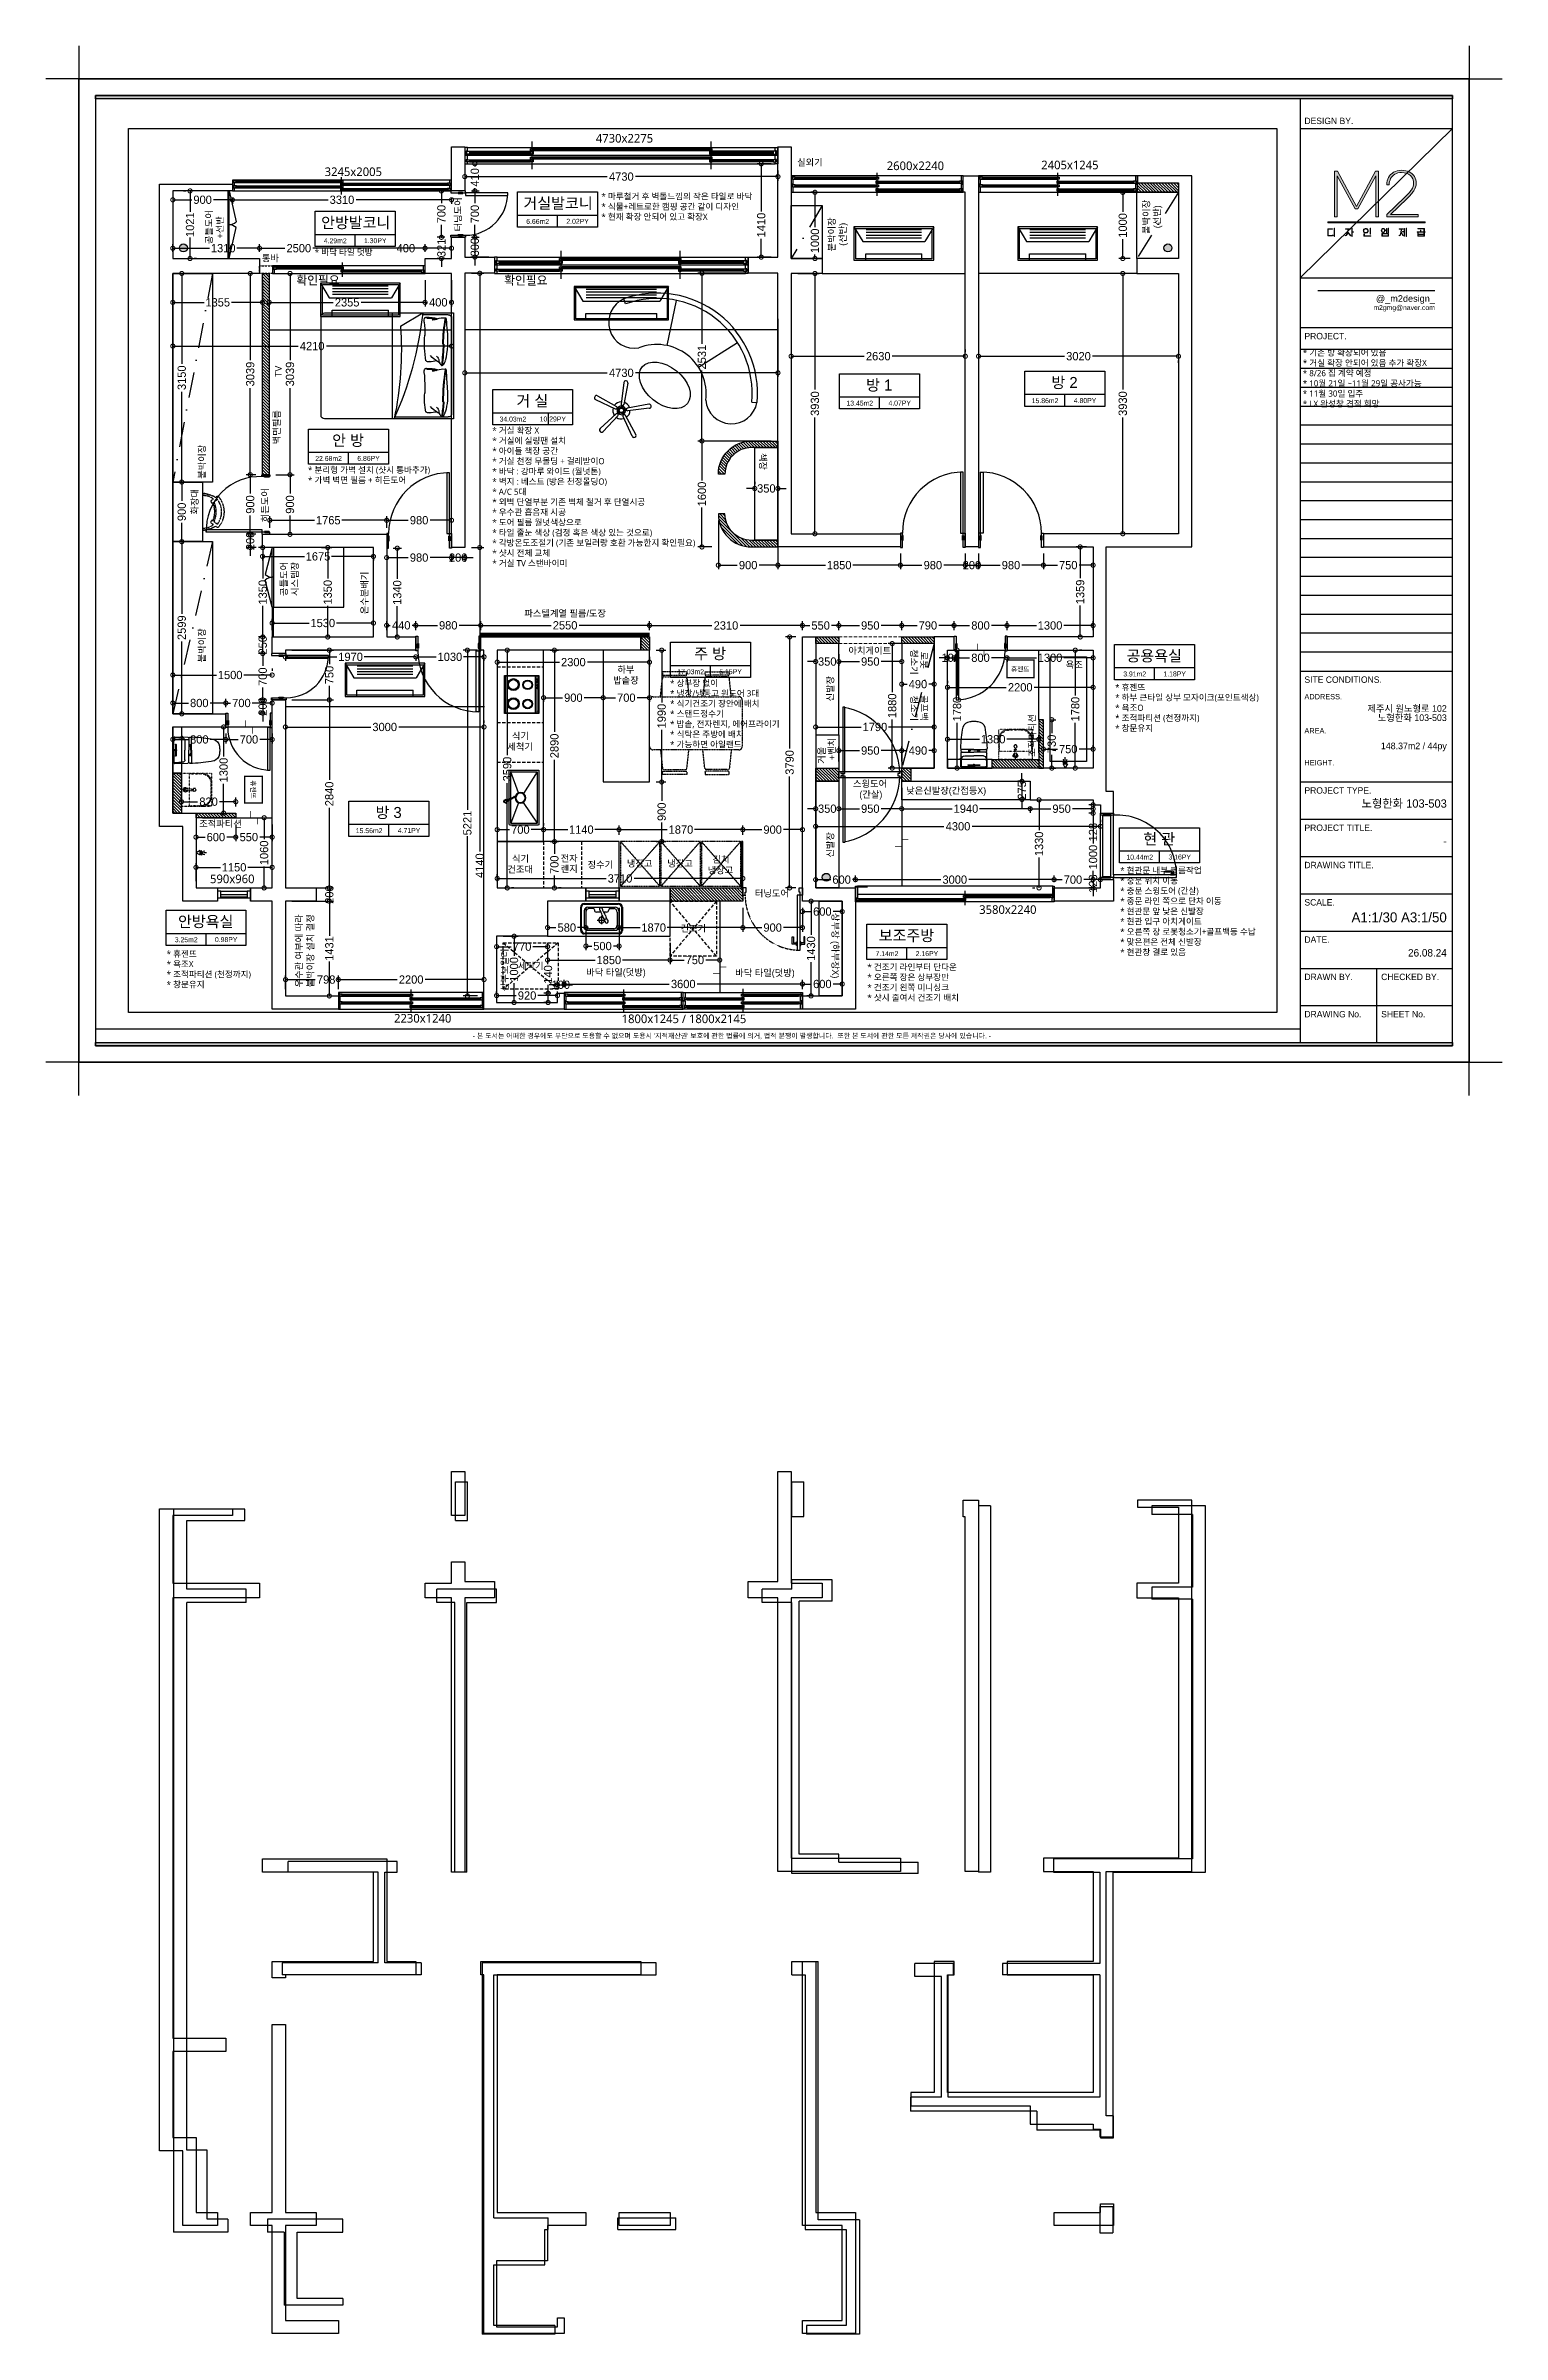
# Model space of a CAD drawing. Header units: millimetres. Extents: x 43335 to 261478, y -4312 to 41218.
# Drawn here: x 43335 to 65335, y -4312 to 30245 of the extents above; entities that cross this region are included whole.
import ezdxf
from ezdxf.enums import TextEntityAlignment as Align

# ---------------------------------------------------------------- set-up
doc = ezdxf.new("R2010")
doc.units = ezdxf.units.MM
for name, pattern in [('( Hidden )', [0.375, 0.25, -0.125]), ('CONT', [2, 1, 1]), ('DASHDOT', [25.4, 12.7, -6.35, 0, -6.35]), ('DASHED2', [0.375, 0.25, -0.125]), ('DH-HID2', [1.2, 0.8, -0.4]), ('DOT', [0.25, 0, -0.25]), ('HID', [2.3, 1.5, -0.8]), ('HID1', [0.375, 0.25, -0.125]), ('HIDDEN', [0.375, 0.25, -0.125])]:
    doc.linetypes.add(name, pattern=pattern)
for name, color, linetype in [('0-ELC TEXT', 7, 'Continuous'), ('03-TEXT', 3, 'Continuous'), ('06-FUR', 6, 'Continuous'), ('07-dim wal', 5, 'Continuous'), ('3.기호.계단선', 30, 'Continuous'), ('_U+B808_U+C774_U+C5B4 2', 7, 'Continuous'), ('BATH', 5, 'Continuous'), ('CO-BATH', 6, 'Continuous'), ('CO-FURB-DN', 9, 'Continuous'), ('DIM', 7, 'Continuous'), ('EHP장비', 1, 'Continuous'), ('FIN', 2, 'Continuous'), ('FORM(YOURNAME)-11', 1, 'Continuous'), ('FU-FURM', 251, 'DH-HID2'), ('HL', 6, 'HIDDEN'), ('P-门', 4, 'Continuous'), ('S-DIM', 7, 'Continuous'), ('TEX', 3, 'Continuous'), ('TOILET-1', 6, 'Continuous'), ('건축_벽체', 2, 'Continuous'), ('문자선', 3, 'Continuous'), ('벽1', 2, 'Continuous'), ('욕실마감선', 4, 'Continuous'), ('인테리어_가구_사입', 5, 'HID1'), ('인테리어_가구_제작', 6, 'Continuous'), ('인테리어_기타', 8, 'Continuous'), ('인테리어_치수_내부', 8, 'Continuous'), ('인테리어_키친', 6, 'Continuous'), ('인테리어_해치_벽체', 8, 'Continuous'), ('평면_가구', 6, 'Continuous')]:
    doc.layers.add(name, color=color, linetype=linetype)
for name, color, linetype, lineweight in [('001_벽_창호', 4, 'Continuous', 9), ('C-LIGHITING', 1, 'Continuous', 0), ('HACTH', 8, 'Continuous', 0)]:
    doc.layers.add(name, color=color, linetype=linetype, lineweight=lineweight)
doc.styles.add('DH-TEXT', font='HANDotum.ttf')
doc.styles.add('YOURNAME', font='HANDotum.ttf')
doc.styles.add('넥슨고딕', font='HANDotum.ttf')
doc.styles.add('돋움', font='malgun.ttf')
doc.styles.add('스타일1', font='HANDotum.ttf')
doc.styles.add('코레일둥고', font='HANDotum.ttf')
doc.dimstyles.new('50', dxfattribs={"dimscale": 50, "dimtxt": 2.5, "dimasz": 2.5, "dimexe": 1.25, "dimexo": 2, "dimtad": 0, "dimdec": 0, "dimtxsty": '스타일1', "dimblk": 'DOTSMALL', "dimcen": 2.5, "dimclrd": 1, "dimclre": 1, "dimclrt": 2, "dimadec": 0, "dimazin": 0, "dimtfac": 1, "dimtdec": 0, "dimtix": 1, "dimtmove": 0, "dimatfit": 3, "dimldrblk": 'DOTSMALL', "dimfxl": 1.25, "dimarcsym": 0})

msp = doc.modelspace()

# ---------------------------------------------------------------- texts
at = {"layer": '0-ELC TEXT', "style": '코레일둥고'}
for s, height, p in [('실외기', 100, (54683.3, 28434)), ('통바', 100, (46599.6, 26988.3)), ('파스텔계열 필름/도장', 100, (50563.7, 21624.5)), ('아치게이트', 100, (55459.1, 21062.1)), ('하부', 100, (51969.8, 20776.7)), ('휴젠뜨', 72, (57915, 20796.7)), ('밥솥장', 100, (51905.1, 20612)), ('세척기', 100, (50306.4, 19610.5)), ('식기', 100, (50375.9, 19773.4)), ('스윙도어', 100, (55527.7, 19051.6)), ('낮은신발장(간접등X)', 100, (56330.7, 18948.2)), ('(간살)', 100, (55623.9, 18890.1)), ('조적파티션', 100, (45651.9, 18448.8)), ('식기', 100, (50376.9, 17921.4)), ('전자', 100, (51112.3, 17923.8)), ('김치', 100, (53404.6, 17908.4)), ('건조대', 100, (50307.4, 17758.5)), ('렌지', 100, (51112.3, 17766.2)), ('정수기', 100, (51518.5, 17829)), ('냉장고', 100, (52112.3, 17847.4)), ('냉장고', 100, (52722.3, 17847.4)), ('냉장고', 100, (53332.3, 17745.3)), ('터닝도어', 100, (54045.8, 17397.4)), ('건조기', 100, (52922.1, 16866.1)), ('세탁기', 100, (50467.2, 16301)), ('바닥 타일(덧방)', 100, (51498, 16204.3)), ('바닥 타일(덧방)', 100, (53748.4, 16195.9))]:
    msp.add_text(s, height=height, dxfattribs=at).set_placement(p)
for s, height, rotation, p in [('공틀도어', 100, 90, (45850.8, 27249.3)), ('+선반', 100, 90, (46015.8, 27335.3)), ('터닝도어', 100, 90, (49612.8, 27442.5)), ('붙박이장', 100, 90, (60006.9, 27403.8)), ('(선반)', 100, 90, (60171.9, 27489.8)), ('붙박이장', 100, 90, (55257, 27138.8)), ('(선반)', 100, 90, (55422, 27224.8)), ('TV', 100, 90, (46896.4, 25244)), ('벽면필름', 100, 90, (46872.7, 24228.2)), ('붙박이장', 100, 90, (45745, 23705.9)), ('책장', 100, 270, (54116.8, 24096.2)), ('화장대', 100, 90, (45633.9, 23167)), ('히든도어', 100, 90, (46696.3, 23051.3)), ('공틀도어', 100, 90, (46982.2, 21936.2)), ('시스템장', 100, 90, (47147.2, 21936.4)), ('온수분배기', 100, 90, (48198.7, 21660.5)), ('붙박이장', 100, 90, (45745, 20935.3)), ('청소기', 100, 270, (56398.6, 21134)), ('로봇', 100, 270, (56550.2, 21096.7)), ('신발장', 100, 90, (55234.6, 20343.6)), ('청소기', 100, 270, (56398.6, 20434)), ('골프백', 100, 270, (56550.2, 20440.9)), ('조적파티션', 100, 90, (58283.8, 19507.3)), ('+벤치', 100, 90, (55258.2, 19459.2)), ('거울', 100, 90, (55103.2, 19402.2)), ('휴젠뜨', 72, 270, (46432.7, 19152.9)), ('신발장', 100, 90, (55234.6, 17985.5)), ('우수관 여부에 따라', 100, 90, (47209.7, 16025.6)), ('붙박이장 설치 결정', 100, 90, (47381.2, 16025.6)), ('상부장 (하부장X)', 100, 270, (55212.4, 17150.2)), ('상부보일러', 100, 90, (50316.3, 15968.4))]:
    msp.add_text(s, height=height, rotation=rotation, dxfattribs=at).set_placement(p)
msp.add_text('욕조', height=100, dxfattribs=at).set_placement((58739.5, 20949.8), align=Align.TOP_LEFT)
at = {"layer": '03-TEXT'}
for s, height, style, p in [('안방발코니', 166.67, '코레일둥고', (48016.8, 27491.6)), ('거실발코니', 166.67, '코레일둥고', (51073.1, 27783.7)), ('4.29m2', 75, '넥슨고딕', (47707.7, 27263.3)), ('1.30PY', 75, '넥슨고딕', (48311.3, 27264.7)), ('6.66m2', 75, '넥슨고딕', (50764.1, 27555.4)), ('2.02PY', 75, '넥슨고딕', (51367.6, 27556.8)), ('방 1', 166.67, '코레일둥고', (55923.7, 25039.1)), ('방 2', 166.67, '코레일둥고', (58723.2, 25077.1)), ('거 실', 166.67, '코레일둥고', (50684.4, 24798.8)), ('13.45m2', 75, '넥슨고딕', (55629.6, 24810.8)), ('4.07PY', 75, '넥슨고딕', (56233.2, 24812.2)), ('15.86m2', 75, '넥슨고딕', (58429.1, 24848.8)), ('4.80PY', 75, '넥슨고딕', (59032.7, 24850.2)), ('34.03m2', 75, '넥슨고딕', (50390.4, 24570.5)), ('10.29PY', 75, '넥슨고딕', (50993.9, 24571.8)), ('안 방', 166.67, '코레일둥고', (47900.7, 24203.9)), ('22.68m2', 75, '넥슨고딕', (47606.7, 23975.6)), ('6.86PY', 75, '넥슨고딕', (48210.2, 23976.9)), ('주 방', 166.67, '코레일둥고', (53369.9, 20983.3)), ('공용욕실', 166.67, '코레일둥고', (60077.2, 20949.6)), ('17.03m2', 75, '넥슨고딕', (53075.8, 20755)), ('5.15PY', 75, '넥슨고딕', (53679.3, 20756.4)), ('3.91m2', 75, '넥슨고딕', (59783.2, 20721.3)), ('1.18PY', 75, '넥슨고딕', (60386.7, 20722.7)), ('방 3', 166.67, '코레일둥고', (48513.2, 18584.2)), ('15.56m2', 75, '넥슨고딕', (48219.1, 18355.9)), ('4.71PY', 75, '넥슨고딕', (48822.6, 18357.3)), ('현 관', 166.67, '코레일둥고', (60153.2, 18184.4)), ('10.44m2', 75, '넥슨고딕', (59859.1, 17956.1)), ('3.16PY', 75, '넥슨고딕', (60462.6, 17957.5)), ('안방욕실', 166.67, '코레일둥고', (45750.5, 16937.4)), ('3.25m2', 75, '넥슨고딕', (45456.5, 16709.1)), ('0.98PY', 75, '넥슨고딕', (46060, 16710.5)), ('보조주방', 166.67, '코레일둥고', (56335, 16726.1)), ('7.14m2', 75, '넥슨고딕', (56041, 16497.8)), ('2.16PY', 75, '넥슨고딕', (56644.5, 16499.2))]:
    msp.add_text(s, height=height, dxfattribs=dict(at, style=style)).set_placement(p, align=Align.CENTER)
at = {"layer": '문자선', "attachment_point": 1, "style": '돋움'}
for s, width, heights, insert, char_height in [('* 마루철거 후 벽돌느낌의 작은 타일로 바닥\\P* 식물+레트로한 캠핑 공간 같이 디자인^J* 현재 확장 안되어 있고 확장X', 2841.279, [828.4], (51727.6, 28017.3), 92.489), ('* 바닥 타일 덧방', 1664.413, [235.5], (47396.9, 27174.8), 92.49), ('* 기존 방 확장되어 있음   \\P* 거실 확장 안되어 있음 추가 확장X\\P* 8/26 집 계약 예정\\P* 10월 21일 ~11월 29일 공사가능\\P* 11월 30일 입주\\P* LX 완성창 견적 희망', 2262.594, [4379], (62322, 25656.4), 92.489), ('* 거실 확장 X\\P* 거실에 실링팬 설치\\P* 아이들 책장 공간^J* 거실 천정 무몰딩 + 걸레받이O^J* 바닥 : 강마루 와이드 (월넛톤)\\P* 벽지 : 베스트 (방은 천정몰딩O)^J* A/C 5대\\P* 외벽 단열부분 기존 벽체 철거 후 단열시공\\P* 우수관 흡음재 시공\\P* 도어 필름 월넛색상으로\\P* 타일 줄눈 색상 (검정 혹은 색상 있는 것으로)\\P* 각방온도조절기 (기존 보일러랑 호환 가능한지 확인필요)\\P* 샷시 전체 교체\\P* 거실 TV 스탠바이미', 4879.216, [2890.9], (50079.5, 24481.9), 92.489), ('* 분리형 가벽 설치 (샷시 통바추가)^J* 가벽 벽면 필름 + 히든도어', 2262.594, [4379], (47295.8, 23887.1), 92.489), ('* 상부장 없이\\P* 냉장/냉동고 원도어 3대 ^J* 식기건조기 장안에 배치^J* 스탠드정수기\\P* 밥솥, 전자렌지, 에어프라이기\\P* 식탁은 주방에 배치\\P* 가능하면 아일랜드', 2262.594, [4379], (52765, 20666.5), 92.489), ('* 휴젠뜨\\P* 하부 큰타일 상부 모자이크(포인트색상)^J* 욕조O\\P* 조적파티션 (천정까지) \\P* 창문유지', 2711.25, [1603.8], (59487.5, 20603.8), 92.489), ('* 현관문 내부 필름작업\\P* 중문 위치 이동^J* 중문 스윙도어 (간살)\\P* 중문 라인 쪽으로 단차 이동\\P* 현관문 앞 낮은 신발장\\P* 현관 입구 아치게이트\\P* 오른쪽 장 로봇청소기+골프백등 수납\\P* 맞은편은 전체 신발장\\P* 현관창 결로 있음', 2262.594, [4379], (59563.5, 17838.6), 92.489), ('* 휴젠뜨\\P* 욕조X^J* 조적파티션 (천정까지) \\P* 창문유지', 1544.259, [782.1], (45160.1, 16578.8), 92.489), ('* 건조기 라인부터 단다운\\P* 오른쪽 장은 상부장만^J* 건조기 왼쪽 미니싱크\\P* 샷시 줄여서 건조기 배치', 2262.594, [4379], (55745.3, 16380.2), 92.489)]:
    msp.add_mtext_dynamic_manual_height_columns(s, width=width, gutter_width=137.5, heights=heights, dxfattribs=dict(at, insert=insert, char_height=char_height))
at = {"layer": '인테리어_기타', "color": 152, "true_color": 0x2776bb, "attachment_point": 3, "style": '돋움'}
for s, width, gutter_width, heights, insert, char_height in [('4730x2275', 1361.317, 276.6, [390.6], (52509.3, 28913.2), 130.2), ('3245x2005', 1361.317, 276.6, [390.6], (48413.2, 28408), 130.2), ('2600x2240', 1361.317, 276.6, [390.6], (56903.3, 28497.7), 130.2), ('2405x1245', 1361.317, 276.6, [390.6], (59237, 28510), 130.2), ('확인필요', 1361.317, 276.6, [390.6], (47774, 26769), 130.2), ('확인필요', 1361.317, 276.6, [390.6], (50912.5, 26766.4), 130.2), ('590x960', 952.922, 193.6, [273.4], (46487.7, 17730), 130.2), ('3580x2240', 1361.317, 276.6, [390.6], (58299.5, 17266.2), 130.2), ('2230x1240', 1361.317, 276.6, [390.6], (49461.2, 15624.6), 130.2), ('1800x1245 / 1800x2145', 4074.529, 276.6, [1617.6], (53915.9, 15616.9), 130.195)]:
    msp.add_mtext_dynamic_manual_height_columns(s, width=width, gutter_width=gutter_width, heights=heights, dxfattribs=dict(at, insert=insert, char_height=char_height))

# ---------------------------------------------------------------- blocks, each defined once
blk = doc.blocks.new('block 34')
at = {"layer": '_U+B808_U+C774_U+C5B4 2'}
h = blk.add_hatch(color=35, dxfattribs=at)
h.dxf.hatch_style = 2
h.paths.add_polyline_path([(674.6, -105.53), (675.73, -105.53), (683.42, -119.69), (691.1, -105.53), (692.22, -105.53), (692.22, -123.82), (691.22, -123.82), (691.22, -107.31), (683.97, -120.67), (682.84, -120.67), (675.59, -107.31), (675.59, -123.82), (674.6, -123.82)])
h = blk.add_hatch(color=35, dxfattribs=at)
h.dxf.hatch_style = 2
edge = h.paths.add_edge_path()
edge.add_spline(control_points=[(704.68, -105.78), (705.57, -106.21), (706.25, -106.83), (706.73, -107.63), (707.21, -108.43), (707.45, -109.38), (707.45, -110.46), (707.45, -111.43), (707.14, -112.39), (706.53, -113.34), (705.92, -114.29), (704.98, -115.38), (703.7, -116.62), (703.7, -116.62), (697.12, -122.91), (697.12, -122.91), (697.12, -122.91), (708.26, -122.91), (708.26, -122.91), (708.26, -122.91), (708.26, -123.82), (708.26, -123.82), (708.26, -123.82), (695.66, -123.82), (695.66, -123.82), (695.66, -123.82), (695.66, -122.91), (695.66, -122.91), (695.66, -122.91), (702.73, -116.15), (702.73, -116.15), (703.99, -114.93), (704.93, -113.86), (705.54, -112.95), (706.15, -112.03), (706.45, -111.2), (706.45, -110.46), (706.45, -109.07), (706.01, -107.98), (705.12, -107.2), (704.23, -106.42), (703.05, -106.03), (701.57, -106.03), (700.53, -106.03), (699.64, -106.26), (698.89, -106.71), (698.15, -107.15), (697.57, -107.75), (697.18, -108.5), (696.79, -109.25), (696.59, -110.06), (696.59, -110.94), (696.59, -110.94), (695.59, -110.94), (695.59, -110.94), (695.59, -109.89), (695.83, -108.93), (696.3, -108.05), (696.77, -107.17), (697.46, -106.46), (698.36, -105.93), (699.26, -105.4), (700.33, -105.13), (701.57, -105.13), (702.76, -105.13), (703.79, -105.35), (704.68, -105.78)], knot_values=[0, 0, 0, 0, 1, 1, 1, 2, 2, 2, 3, 3, 3, 4, 4, 4, 5, 5, 5, 6, 6, 6, 7, 7, 7, 8, 8, 8, 9, 9, 9, 10, 10, 10, 11, 11, 11, 12, 12, 12, 13, 13, 13, 14, 14, 14, 15, 15, 15, 16, 16, 16, 17, 17, 17, 18, 18, 18, 19, 19, 19, 20, 20, 20, 21, 21, 21, 22, 22, 22, 22], degree=3, periodic=0)
at = {"layer": '_U+B808_U+C774_U+C5B4 2', "lineweight": 0}
blk.add_lwpolyline([(674.6, -105.53), (675.73, -105.53), (683.42, -119.69), (691.1, -105.53), (692.22, -105.53), (692.22, -123.82), (691.22, -123.82), (691.22, -107.31), (683.97, -120.67), (682.84, -120.67), (675.59, -107.31), (675.59, -123.82), (674.6, -123.82), (674.6, -105.53)], dxfattribs=at)
blk.add_open_spline([(704.68, -105.78), (705.57, -106.21), (706.25, -106.83), (706.73, -107.63), (707.21, -108.43), (707.45, -109.38), (707.45, -110.46), (707.45, -111.43), (707.14, -112.39), (706.53, -113.34), (705.92, -114.29), (704.98, -115.38), (703.7, -116.62), (703.7, -116.62), (697.12, -122.91), (697.12, -122.91), (697.12, -122.91), (708.26, -122.91), (708.26, -122.91), (708.26, -122.91), (708.26, -123.82), (708.26, -123.82), (708.26, -123.82), (695.66, -123.82), (695.66, -123.82), (695.66, -123.82), (695.66, -122.91), (695.66, -122.91), (695.66, -122.91), (702.73, -116.15), (702.73, -116.15), (703.99, -114.93), (704.93, -113.86), (705.54, -112.95), (706.15, -112.03), (706.45, -111.2), (706.45, -110.46), (706.45, -109.07), (706.01, -107.98), (705.12, -107.2), (704.23, -106.42), (703.05, -106.03), (701.57, -106.03), (700.53, -106.03), (699.64, -106.26), (698.89, -106.71), (698.15, -107.15), (697.57, -107.75), (697.18, -108.5), (696.79, -109.25), (696.59, -110.06), (696.59, -110.94), (696.59, -110.94), (695.59, -110.94), (695.59, -110.94), (695.59, -109.89), (695.83, -108.93), (696.3, -108.05), (696.77, -107.17), (697.46, -106.46), (698.36, -105.93), (699.26, -105.4), (700.33, -105.13), (701.57, -105.13), (702.76, -105.13), (703.79, -105.35), (704.68, -105.78)], degree=3, knots=[0, 0, 0, 0, 1, 1, 1, 2, 2, 2, 3, 3, 3, 4, 4, 4, 5, 5, 5, 6, 6, 6, 7, 7, 7, 8, 8, 8, 9, 9, 9, 10, 10, 10, 11, 11, 11, 12, 12, 12, 13, 13, 13, 14, 14, 14, 15, 15, 15, 16, 16, 16, 17, 17, 17, 18, 18, 18, 19, 19, 19, 20, 20, 20, 21, 21, 21, 22, 22, 22, 22], dxfattribs=at)
blk = doc.blocks.new('block 35')
at = {"layer": '_U+B808_U+C774_U+C5B4 2'}
h = blk.add_hatch(color=35, dxfattribs=at)
h.dxf.hatch_style = 2
edge = h.paths.add_edge_path()
edge.add_spline(control_points=[(673.72, -128.8), (673.72, -128.8), (672, -128.8), (672, -128.8), (672, -128.8), (672, -131.36), (672, -131.36), (672, -131.36), (673.14, -131.36), (673.14, -131.36), (673.29, -131.36), (673.44, -131.34), (673.6, -131.31), (673.75, -131.28), (673.88, -131.24), (673.98, -131.2), (673.98, -131.2), (673.98, -131.35), (673.98, -131.35), (673.88, -131.4), (673.75, -131.44), (673.6, -131.47), (673.45, -131.49), (673.3, -131.51), (673.14, -131.51), (673.14, -131.51), (671.83, -131.51), (671.83, -131.51), (671.83, -131.51), (671.83, -128.65), (671.83, -128.65), (671.83, -128.65), (673.72, -128.65), (673.72, -128.65), (673.72, -128.65), (673.72, -128.8), (673.72, -128.8)], knot_values=[0, 0, 0, 0, 1, 1, 1, 2, 2, 2, 3, 3, 3, 4, 4, 4, 5, 5, 5, 6, 6, 6, 7, 7, 7, 8, 8, 8, 9, 9, 9, 10, 10, 10, 11, 11, 11, 12, 12, 12, 12], degree=3, periodic=0)
h.paths.add_polyline_path([(674.54, -131.73), (674.38, -131.74), (674.38, -128.5), (674.54, -128.5)])
h = blk.add_hatch(color=35, dxfattribs=at)
h.dxf.hatch_style = 2
edge = h.paths.add_edge_path()
edge.add_spline(control_points=[(679.96, -130.01), (679.96, -130.01), (681.09, -131.37), (681.09, -131.37), (681.09, -131.37), (680.96, -131.47), (680.96, -131.47), (680.96, -131.47), (679.92, -130.19), (679.92, -130.19), (679.82, -130.57), (679.69, -130.87), (679.52, -131.09), (679.35, -131.32), (679.14, -131.46), (678.9, -131.51), (678.9, -131.51), (678.9, -131.36), (678.9, -131.36), (679.11, -131.3), (679.3, -131.16), (679.45, -130.93), (679.6, -130.7), (679.71, -130.39), (679.79, -130.03), (679.86, -129.66), (679.91, -129.25), (679.91, -128.8), (679.91, -128.8), (678.97, -128.8), (678.97, -128.8), (678.97, -128.8), (678.97, -128.65), (678.97, -128.65), (678.97, -128.65), (681, -128.65), (681, -128.65), (681, -128.65), (681, -128.8), (681, -128.8), (681, -128.8), (680.07, -128.8), (680.07, -128.8), (680.06, -129.26), (680.03, -129.66), (679.96, -130.01)], knot_values=[0, 0, 0, 0, 1, 1, 1, 2, 2, 2, 3, 3, 3, 4, 4, 4, 5, 5, 5, 6, 6, 6, 7, 7, 7, 8, 8, 8, 9, 9, 9, 10, 10, 10, 11, 11, 11, 12, 12, 12, 13, 13, 13, 14, 14, 14, 15, 15, 15, 15], degree=3, periodic=0)
h.paths.add_polyline_path([(682.21, -130.06), (681.69, -130.06), (681.69, -131.73), (681.54, -131.73), (681.54, -128.5), (681.69, -128.5), (681.69, -129.92), (682.21, -129.92)])
h = blk.add_hatch(color=35, dxfattribs=at)
h.dxf.hatch_style = 2
edge = h.paths.add_edge_path()
edge.add_spline(control_points=[(687.69, -128.68), (687.84, -128.76), (687.95, -128.87), (688.03, -129.01), (688.11, -129.15), (688.15, -129.3), (688.15, -129.47), (688.15, -129.64), (688.11, -129.8), (688.03, -129.94), (687.95, -130.08), (687.84, -130.19), (687.69, -130.27), (687.54, -130.35), (687.36, -130.39), (687.15, -130.39), (686.95, -130.39), (686.77, -130.35), (686.62, -130.27), (686.47, -130.19), (686.36, -130.08), (686.28, -129.94), (686.2, -129.8), (686.16, -129.64), (686.16, -129.47), (686.16, -129.3), (686.2, -129.15), (686.28, -129.01), (686.36, -128.87), (686.47, -128.76), (686.62, -128.68), (686.77, -128.6), (686.95, -128.56), (687.15, -128.56), (687.36, -128.56), (687.54, -128.6), (687.69, -128.68)], knot_values=[0, 0, 0, 0, 1, 1, 1, 2, 2, 2, 3, 3, 3, 4, 4, 4, 5, 5, 5, 6, 6, 6, 7, 7, 7, 8, 8, 8, 9, 9, 9, 10, 10, 10, 11, 11, 11, 12, 12, 12, 12], degree=3, periodic=0)
edge = h.paths.add_edge_path()
edge.add_spline(control_points=[(686.72, -128.79), (686.59, -128.86), (686.49, -128.95), (686.43, -129.07), (686.36, -129.18), (686.32, -129.32), (686.32, -129.47), (686.32, -129.63), (686.36, -129.76), (686.43, -129.88), (686.49, -130), (686.59, -130.09), (686.72, -130.15), (686.84, -130.22), (686.99, -130.25), (687.15, -130.25), (687.32, -130.25), (687.46, -130.22), (687.59, -130.15), (687.72, -130.09), (687.81, -130), (687.88, -129.88), (687.95, -129.76), (687.98, -129.63), (687.98, -129.47), (687.98, -129.32), (687.95, -129.18), (687.88, -129.07), (687.81, -128.95), (687.72, -128.86), (687.59, -128.79), (687.46, -128.73), (687.32, -128.7), (687.15, -128.7), (686.99, -128.7), (686.84, -128.73), (686.72, -128.79)], knot_values=[0, 0, 0, 0, 1, 1, 1, 2, 2, 2, 3, 3, 3, 4, 4, 4, 5, 5, 5, 6, 6, 6, 7, 7, 7, 8, 8, 8, 9, 9, 9, 10, 10, 10, 11, 11, 11, 12, 12, 12, 12], degree=3, periodic=0)
h.paths.add_polyline_path([(686.6, -131.51), (689.15, -131.51), (689.15, -131.66), (686.44, -131.66), (686.44, -130.66), (686.6, -130.66)])
h.paths.add_polyline_path([(689.03, -130.91), (688.87, -130.91), (688.87, -128.5), (689.03, -128.5)])
h = blk.add_hatch(color=35, dxfattribs=at)
h.dxf.hatch_style = 2
edge = h.paths.add_edge_path()
edge.add_spline(control_points=[(694.67, -130), (694.55, -130.16), (694.37, -130.23), (694.14, -130.23), (693.91, -130.23), (693.73, -130.16), (693.61, -130), (693.48, -129.84), (693.42, -129.64), (693.42, -129.39), (693.42, -129.14), (693.48, -128.94), (693.61, -128.78), (693.73, -128.62), (693.91, -128.54), (694.14, -128.54), (694.35, -128.54), (694.51, -128.61), (694.63, -128.74), (694.75, -128.87), (694.83, -129.04), (694.85, -129.25), (694.85, -129.25), (695.45, -129.25), (695.45, -129.25), (695.45, -129.25), (695.45, -128.52), (695.45, -128.52), (695.45, -128.52), (695.61, -128.52), (695.61, -128.52), (695.61, -128.52), (695.61, -130.29), (695.61, -130.29), (695.61, -130.29), (695.45, -130.29), (695.45, -130.29), (695.45, -130.29), (695.45, -129.4), (695.45, -129.4), (695.45, -129.4), (694.86, -129.4), (694.86, -129.4), (694.85, -129.64), (694.79, -129.85), (694.67, -130)], knot_values=[0, 0, 0, 0, 1, 1, 1, 2, 2, 2, 3, 3, 3, 4, 4, 4, 5, 5, 5, 6, 6, 6, 7, 7, 7, 8, 8, 8, 9, 9, 9, 10, 10, 10, 11, 11, 11, 12, 12, 12, 13, 13, 13, 14, 14, 14, 15, 15, 15, 15], degree=3, periodic=0)
edge = h.paths.add_edge_path()
edge.add_spline(control_points=[(693.73, -129.9), (693.83, -130.03), (693.97, -130.09), (694.14, -130.09), (694.31, -130.09), (694.45, -130.03), (694.55, -129.9), (694.65, -129.78), (694.7, -129.61), (694.7, -129.39), (694.7, -129.17), (694.65, -129), (694.55, -128.87), (694.45, -128.75), (694.31, -128.69), (694.14, -128.69), (693.97, -128.69), (693.83, -128.75), (693.73, -128.87), (693.63, -129), (693.58, -129.17), (693.58, -129.39), (693.58, -129.61), (693.63, -129.78), (693.73, -129.9)], knot_values=[0, 0, 0, 0, 1, 1, 1, 2, 2, 2, 3, 3, 3, 4, 4, 4, 5, 5, 5, 6, 6, 6, 7, 7, 7, 8, 8, 8, 8], degree=3, periodic=0)
h.paths.add_polyline_path([(693.69, -130.55), (696.36, -130.55), (696.36, -131.66), (693.69, -131.66)])
h.paths.add_polyline_path([(693.85, -131.51), (696.2, -131.51), (696.2, -130.7), (693.85, -130.7)])
h.paths.add_polyline_path([(696.36, -128.5), (696.36, -130.32), (696.2, -130.32), (696.2, -128.5)])
h = blk.add_hatch(color=35, dxfattribs=at)
h.dxf.hatch_style = 2
edge = h.paths.add_edge_path()
edge.add_spline(control_points=[(701.46, -129.93), (701.46, -129.93), (702.28, -131.39), (702.28, -131.39), (702.28, -131.39), (702.15, -131.47), (702.15, -131.47), (702.15, -131.47), (701.43, -130.17), (701.43, -130.17), (701.3, -130.94), (701.03, -131.39), (700.63, -131.51), (700.63, -131.51), (700.63, -131.35), (700.63, -131.35), (700.88, -131.26), (701.06, -130.99), (701.18, -130.55), (701.3, -130.1), (701.37, -129.52), (701.37, -128.8), (701.37, -128.8), (700.67, -128.8), (700.67, -128.8), (700.67, -128.8), (700.67, -128.65), (700.67, -128.65), (700.67, -128.65), (702.19, -128.65), (702.19, -128.65), (702.19, -128.65), (702.19, -128.8), (702.19, -128.8), (702.19, -128.8), (701.53, -128.8), (701.53, -128.8), (701.52, -129.25), (701.5, -129.63), (701.46, -129.93)], knot_values=[0, 0, 0, 0, 1, 1, 1, 2, 2, 2, 3, 3, 3, 4, 4, 4, 5, 5, 5, 6, 6, 6, 7, 7, 7, 8, 8, 8, 9, 9, 9, 10, 10, 10, 11, 11, 11, 12, 12, 12, 13, 13, 13, 13], degree=3, periodic=0)
h.paths.add_polyline_path([(702.59, -128.52), (702.75, -128.52), (702.75, -131.68), (702.59, -131.68), (702.59, -129.95), (702, -129.95), (702, -129.8), (702.59, -129.8)])
h.paths.add_polyline_path([(703.61, -128.5), (703.61, -131.73), (703.45, -131.73), (703.45, -128.5)])
h = blk.add_hatch(color=35, dxfattribs=at)
h.dxf.hatch_style = 2
h.paths.add_polyline_path([(711.02, -129.93), (711.02, -130.07), (707.82, -130.07), (707.82, -129.93), (709.16, -129.93), (709.16, -129.2), (709.32, -129.2), (709.32, -129.93)])
h.paths.add_polyline_path([(710.61, -128.72), (708.07, -128.72), (708.07, -128.57), (710.77, -128.57), (710.77, -129.64), (710.61, -129.64)])
h.paths.add_polyline_path([(710.61, -130.36), (710.77, -130.36), (710.77, -131.66), (708.08, -131.66), (708.08, -130.36), (708.24, -130.36), (708.24, -130.83), (710.61, -130.83)])
h.paths.add_polyline_path([(710.61, -131.52), (710.61, -130.97), (708.24, -130.97), (708.24, -131.52)])
at = {"layer": '_U+B808_U+C774_U+C5B4 2', "lineweight": 0}
for points in [[(674.54, -131.73), (674.38, -131.74), (674.38, -128.5), (674.54, -128.5), (674.54, -131.73)], [(682.21, -130.06), (681.69, -130.06), (681.69, -131.73), (681.54, -131.73), (681.54, -128.5), (681.69, -128.5), (681.69, -129.92), (682.21, -129.92), (682.21, -130.06)], [(689.03, -130.91), (688.87, -130.91), (688.87, -128.5), (689.03, -128.5), (689.03, -130.91)], [(696.36, -128.5), (696.36, -130.32), (696.2, -130.32), (696.2, -128.5), (696.36, -128.5)], [(702.59, -128.52), (702.75, -128.52), (702.75, -131.68), (702.59, -131.68), (702.59, -129.95), (702, -129.95), (702, -129.8), (702.59, -129.8), (702.59, -128.52)], [(703.61, -128.5), (703.61, -131.73), (703.45, -131.73), (703.45, -128.5), (703.61, -128.5)], [(710.61, -128.72), (708.07, -128.72), (708.07, -128.57), (710.77, -128.57), (710.77, -129.64), (710.61, -129.64), (710.61, -128.72)], [(686.6, -131.51), (689.15, -131.51), (689.15, -131.66), (686.44, -131.66), (686.44, -130.66), (686.6, -130.66), (686.6, -131.51)], [(693.69, -130.55), (696.36, -130.55), (696.36, -131.66), (693.69, -131.66), (693.69, -130.55)], [(693.85, -131.51), (696.2, -131.51), (696.2, -130.7), (693.85, -130.7), (693.85, -131.51)], [(711.02, -129.93), (711.02, -130.07), (707.82, -130.07), (707.82, -129.93), (709.16, -129.93), (709.16, -129.2), (709.32, -129.2), (709.32, -129.93), (711.02, -129.93)], [(710.61, -130.36), (710.77, -130.36), (710.77, -131.66), (708.08, -131.66), (708.08, -130.36), (708.24, -130.36), (708.24, -130.83), (710.61, -130.83), (710.61, -130.36)], [(710.61, -131.52), (710.61, -130.97), (708.24, -130.97), (708.24, -131.52), (710.61, -131.52)]]:
    blk.add_lwpolyline(points, dxfattribs=at)
for points, knots in [([(673.72, -128.8), (673.72, -128.8), (672, -128.8), (672, -128.8), (672, -128.8), (672, -131.36), (672, -131.36), (672, -131.36), (673.14, -131.36), (673.14, -131.36), (673.29, -131.36), (673.44, -131.34), (673.6, -131.31), (673.75, -131.28), (673.88, -131.24), (673.98, -131.2), (673.98, -131.2), (673.98, -131.35), (673.98, -131.35), (673.88, -131.4), (673.75, -131.44), (673.6, -131.47), (673.45, -131.49), (673.3, -131.51), (673.14, -131.51), (673.14, -131.51), (671.83, -131.51), (671.83, -131.51), (671.83, -131.51), (671.83, -128.65), (671.83, -128.65), (671.83, -128.65), (673.72, -128.65), (673.72, -128.65), (673.72, -128.65), (673.72, -128.8), (673.72, -128.8)], [0, 0, 0, 0, 1, 1, 1, 2, 2, 2, 3, 3, 3, 4, 4, 4, 5, 5, 5, 6, 6, 6, 7, 7, 7, 8, 8, 8, 9, 9, 9, 10, 10, 10, 11, 11, 11, 12, 12, 12, 12]), ([(679.96, -130.01), (679.96, -130.01), (681.09, -131.37), (681.09, -131.37), (681.09, -131.37), (680.96, -131.47), (680.96, -131.47), (680.96, -131.47), (679.92, -130.19), (679.92, -130.19), (679.82, -130.57), (679.69, -130.87), (679.52, -131.09), (679.35, -131.32), (679.14, -131.46), (678.9, -131.51), (678.9, -131.51), (678.9, -131.36), (678.9, -131.36), (679.11, -131.3), (679.3, -131.16), (679.45, -130.93), (679.6, -130.7), (679.71, -130.39), (679.79, -130.03), (679.86, -129.66), (679.91, -129.25), (679.91, -128.8), (679.91, -128.8), (678.97, -128.8), (678.97, -128.8), (678.97, -128.8), (678.97, -128.65), (678.97, -128.65), (678.97, -128.65), (681, -128.65), (681, -128.65), (681, -128.65), (681, -128.8), (681, -128.8), (681, -128.8), (680.07, -128.8), (680.07, -128.8), (680.06, -129.26), (680.03, -129.66), (679.96, -130.01)], [0, 0, 0, 0, 1, 1, 1, 2, 2, 2, 3, 3, 3, 4, 4, 4, 5, 5, 5, 6, 6, 6, 7, 7, 7, 8, 8, 8, 9, 9, 9, 10, 10, 10, 11, 11, 11, 12, 12, 12, 13, 13, 13, 14, 14, 14, 15, 15, 15, 15]), ([(687.69, -128.68), (687.84, -128.76), (687.95, -128.87), (688.03, -129.01), (688.11, -129.15), (688.15, -129.3), (688.15, -129.47), (688.15, -129.64), (688.11, -129.8), (688.03, -129.94), (687.95, -130.08), (687.84, -130.19), (687.69, -130.27), (687.54, -130.35), (687.36, -130.39), (687.15, -130.39), (686.95, -130.39), (686.77, -130.35), (686.62, -130.27), (686.47, -130.19), (686.36, -130.08), (686.28, -129.94), (686.2, -129.8), (686.16, -129.64), (686.16, -129.47), (686.16, -129.3), (686.2, -129.15), (686.28, -129.01), (686.36, -128.87), (686.47, -128.76), (686.62, -128.68), (686.77, -128.6), (686.95, -128.56), (687.15, -128.56), (687.36, -128.56), (687.54, -128.6), (687.69, -128.68)], [0, 0, 0, 0, 1, 1, 1, 2, 2, 2, 3, 3, 3, 4, 4, 4, 5, 5, 5, 6, 6, 6, 7, 7, 7, 8, 8, 8, 9, 9, 9, 10, 10, 10, 11, 11, 11, 12, 12, 12, 12]), ([(686.72, -128.79), (686.59, -128.86), (686.49, -128.95), (686.43, -129.07), (686.36, -129.18), (686.32, -129.32), (686.32, -129.47), (686.32, -129.63), (686.36, -129.76), (686.43, -129.88), (686.49, -130), (686.59, -130.09), (686.72, -130.15), (686.84, -130.22), (686.99, -130.25), (687.15, -130.25), (687.32, -130.25), (687.46, -130.22), (687.59, -130.15), (687.72, -130.09), (687.81, -130), (687.88, -129.88), (687.95, -129.76), (687.98, -129.63), (687.98, -129.47), (687.98, -129.32), (687.95, -129.18), (687.88, -129.07), (687.81, -128.95), (687.72, -128.86), (687.59, -128.79), (687.46, -128.73), (687.32, -128.7), (687.15, -128.7), (686.99, -128.7), (686.84, -128.73), (686.72, -128.79)], [0, 0, 0, 0, 1, 1, 1, 2, 2, 2, 3, 3, 3, 4, 4, 4, 5, 5, 5, 6, 6, 6, 7, 7, 7, 8, 8, 8, 9, 9, 9, 10, 10, 10, 11, 11, 11, 12, 12, 12, 12]), ([(694.67, -130), (694.55, -130.16), (694.37, -130.23), (694.14, -130.23), (693.91, -130.23), (693.73, -130.16), (693.61, -130), (693.48, -129.84), (693.42, -129.64), (693.42, -129.39), (693.42, -129.14), (693.48, -128.94), (693.61, -128.78), (693.73, -128.62), (693.91, -128.54), (694.14, -128.54), (694.35, -128.54), (694.51, -128.61), (694.63, -128.74), (694.75, -128.87), (694.83, -129.04), (694.85, -129.25), (694.85, -129.25), (695.45, -129.25), (695.45, -129.25), (695.45, -129.25), (695.45, -128.52), (695.45, -128.52), (695.45, -128.52), (695.61, -128.52), (695.61, -128.52), (695.61, -128.52), (695.61, -130.29), (695.61, -130.29), (695.61, -130.29), (695.45, -130.29), (695.45, -130.29), (695.45, -130.29), (695.45, -129.4), (695.45, -129.4), (695.45, -129.4), (694.86, -129.4), (694.86, -129.4), (694.85, -129.64), (694.79, -129.85), (694.67, -130)], [0, 0, 0, 0, 1, 1, 1, 2, 2, 2, 3, 3, 3, 4, 4, 4, 5, 5, 5, 6, 6, 6, 7, 7, 7, 8, 8, 8, 9, 9, 9, 10, 10, 10, 11, 11, 11, 12, 12, 12, 13, 13, 13, 14, 14, 14, 15, 15, 15, 15]), ([(693.73, -129.9), (693.83, -130.03), (693.97, -130.09), (694.14, -130.09), (694.31, -130.09), (694.45, -130.03), (694.55, -129.9), (694.65, -129.78), (694.7, -129.61), (694.7, -129.39), (694.7, -129.17), (694.65, -129), (694.55, -128.87), (694.45, -128.75), (694.31, -128.69), (694.14, -128.69), (693.97, -128.69), (693.83, -128.75), (693.73, -128.87), (693.63, -129), (693.58, -129.17), (693.58, -129.39), (693.58, -129.61), (693.63, -129.78), (693.73, -129.9)], [0, 0, 0, 0, 1, 1, 1, 2, 2, 2, 3, 3, 3, 4, 4, 4, 5, 5, 5, 6, 6, 6, 7, 7, 7, 8, 8, 8, 8]), ([(701.46, -129.93), (701.46, -129.93), (702.28, -131.39), (702.28, -131.39), (702.28, -131.39), (702.15, -131.47), (702.15, -131.47), (702.15, -131.47), (701.43, -130.17), (701.43, -130.17), (701.3, -130.94), (701.03, -131.39), (700.63, -131.51), (700.63, -131.51), (700.63, -131.35), (700.63, -131.35), (700.88, -131.26), (701.06, -130.99), (701.18, -130.55), (701.3, -130.1), (701.37, -129.52), (701.37, -128.8), (701.37, -128.8), (700.67, -128.8), (700.67, -128.8), (700.67, -128.8), (700.67, -128.65), (700.67, -128.65), (700.67, -128.65), (702.19, -128.65), (702.19, -128.65), (702.19, -128.65), (702.19, -128.8), (702.19, -128.8), (702.19, -128.8), (701.53, -128.8), (701.53, -128.8), (701.52, -129.25), (701.5, -129.63), (701.46, -129.93)], [0, 0, 0, 0, 1, 1, 1, 2, 2, 2, 3, 3, 3, 4, 4, 4, 5, 5, 5, 6, 6, 6, 7, 7, 7, 8, 8, 8, 9, 9, 9, 10, 10, 10, 11, 11, 11, 12, 12, 12, 13, 13, 13, 13])]:
    blk.add_open_spline(points, degree=3, knots=knots, dxfattribs=at)
blk = doc.blocks.new('block 33')
at = {"layer": '_U+B808_U+C774_U+C5B4 2'}
for name in ['block 34', 'block 35']:
    blk.add_blockref(name, (0, 0), dxfattribs=at)
blk = doc.blocks.new('block 32')
at = {"layer": '_U+B808_U+C774_U+C5B4 2'}
h = blk.add_hatch(color=35, dxfattribs=at)
h.dxf.hatch_style = 2
h.paths.add_polyline_path([(711.02, -126.32), (671.83, -126.32), (671.83, -125.91), (711.02, -125.91)])
at = {"layer": '_U+B808_U+C774_U+C5B4 2', "lineweight": 0}
blk.add_lwpolyline([(711.02, -126.32), (671.83, -126.32), (671.83, -125.91), (711.02, -125.91), (711.02, -126.32)], dxfattribs=at)
at = {"layer": '_U+B808_U+C774_U+C5B4 2'}
blk.add_blockref('block 33', (0, 0), dxfattribs=at)
blk = doc.blocks.new('FORM-ELEVATION')
at = {"layer": 'FORM(YOURNAME)-11'}
h = blk.add_hatch(color=256, dxfattribs=at)
h.dxf.hatch_style = 1
h.paths.add_polyline_path([(-10309, 35708), (71691, 35708), (71691, 35508), (-10309, 35508)])
h.paths.add_polyline_path([(-10309, -21492), (71691, -21492), (71691, -21692), (-10309, -21692)])
at = {"layer": 'Defpoints', "color": 158}
for p, q in [((62481, 35508), (62481, -21492)), ((62481, 33708), (71691, 33708)), ((62481, 24686), (71691, 33708)), ((62481, 24686), (71691, 24686)), ((71691, 20353), (62481, 20353)), ((71691, 19211), (62481, 19211)), ((71691, 18069), (62481, 18069)), ((71691, 16927), (62481, 16927)), ((71691, 15784), (62481, 15784)), ((71691, 14642), (62481, 14642)), ((71691, 13500), (62481, 13500)), ((71691, 12358), (62481, 12358)), ((71691, 11216), (62481, 11216)), ((71691, 10074), (62481, 10074)), ((71691, 8932), (62481, 8932)), ((71691, 7790), (62481, 7790)), ((71691, 6647), (62481, 6647)), ((71691, 5505), (62481, 5505)), ((71691, 4363), (62481, 4363)), ((71691, 3221), (62481, 3221)), ((71691, 2079), (62481, 2079)), ((62481, -20692), (-10309, -20692))]:
    blk.add_line(p, q, dxfattribs=at)
at = {"layer": 'Defpoints', "color": 1}
for points in [[(-11309, 38708), (-11309, 36708), (-13309, 36708)], [(72691, 38708), (72691, 36708), (74691, 36708)], [(-11309, -24692), (-11309, -22692), (-13309, -22692)], [(72691, -24692), (72691, -22692), (74691, -22692)]]:
    blk.add_lwpolyline(points, dxfattribs=at)
at = {"layer": 'Defpoints', "color": 158}
for points in [[(-10309, -21692), (71691, -21692), (71691, 35708), (-10309, 35708)], [(-8309, 33708), (61071, 33708), (61071, -19692), (-8309, -19692)]]:
    blk.add_lwpolyline(points, close=True, dxfattribs=at)
at = {"layer": 'FORM(YOURNAME)-11', "color": 251}
blk.add_line((63550, 23916), (70622, 23916), dxfattribs=at)
at = {"layer": 'FORM(YOURNAME)-11', "color": 14}
for p, q in [((62481, 21686), (71691, 21686)), ((62481, 937), (71691, 937)), ((62481, -5756), (71691, -5756)), ((62481, -8009), (71691, -8009)), ((62481, -10261), (71691, -10261)), ((62481, -12514), (71691, -12514)), ((62481, -14766), (71691, -14766)), ((62481, -17019), (71691, -17019)), ((67086, -17019), (67086, -21492)), ((62481, -19271), (71691, -19271))]:
    blk.add_line(p, q, dxfattribs=at)
at = {"layer": 'FORM(YOURNAME)-11', "color": 250}
blk.add_lwpolyline([(-11309, -22692), (72691, -22692), (72691, 36708), (-11309, 36708)], close=True, dxfattribs=at)
at = {"layer": 'FORM(YOURNAME)-11'}
for points in [[(-10309, 35708), (71691, 35708), (71691, 35508), (-10309, 35508)], [(-10309, -21492), (71691, -21492), (71691, -21692), (-10309, -21692)]]:
    blk.add_lwpolyline(points, close=True, dxfattribs=at)
at = {"layer": '_U+B808_U+C774_U+C5B4 2', "xscale": 150, "yscale": 150, "zscale": 150}
blk.add_blockref('block 32', (-36628, 46957), dxfattribs=at)
at = {"layer": 'FORM(YOURNAME)-11', "color": 14, "style": 'YOURNAME'}
for s, height, p in [('DESIGN BY.', 386.1, (62739, 34170)), ('PROJECT.', 386.1, (62739, 21172)), ('SITE CONDITIONS.', 386.14, (62739, 422)), ('PROJECT TYPE.', 386.14, (62739, -6271)), ('PROJECT TITLE.', 386.14, (62739, -8524)), ('DRAWING TITLE.', 386.14, (62739, -10776)), ('SCALE.', 386.1, (62739, -13029)), ('DATE.', 386.1, (62739, -15281)), ('DRAWN BY.', 386.1, (62739, -17534)), ('CHECKED BY.', 386.14, (67376, -17534)), ('DRAWING No.', 386.14, (62739, -19786)), ('SHEET No.', 386.1, (67376, -19786))]:
    blk.add_text(s, height=height, dxfattribs=at).set_placement(p, align=Align.MIDDLE_LEFT)
for s, height, width, p in [('@_m2design_', 400, 1.03, (70622, 23242)), ('m2gmg@naver.com', 300, 0.995, (70622, 22747))]:
    blk.add_text(s, height=height, dxfattribs=dict(at, width=width)).set_placement(p, align=Align.RIGHT)
at = {"layer": 'FORM(YOURNAME)-11', "color": 251, "style": 'YOURNAME'}
for s, p in [('ADDRESS.', (62739, -608)), ('AREA.', (62739, -2667)), ('HEIGHT.', (62739, -4598))]:
    blk.add_text(s, height=321.8, dxfattribs=at).set_placement(p, align=Align.MIDDLE_LEFT)
at = {"layer": 'FORM(YOURNAME)-11', "color": 1, "style": 'YOURNAME'}
blk.add_text("- 본 도서는 어떠한 경우에도 무단으로 도용할 수 없으며 도용시 '지적재산권' 보호에 관한 법률에 의거, 법적 분쟁이 발생합니다.  또한 본 도서에 관한 모든 저작권은 당사에 있습니다. -", height=300, dxfattribs=at).set_placement((28146, -21092), align=Align.MIDDLE_CENTER)
at = {"layer": 'FORM(YOURNAME)-11', "color": 3, "style": 'YOURNAME'}
for tag, height, p in [('1', 451, (71041, -1219)), ('2', 451, (71041, -1863)), ('3', 451, (71041, -3150)), ('4', 451, (71041, -5081)), ('5', 515, (71041, -7398)), ('6', 515, (71041, -9650)), ('7', 515, (71041, -11903)), ('8', 515, (71041, -14155)), ('9', 515, (71041, -16408)), ('10', 515, (66791, -18596)), ('11', 515, (71041, -18660)), ('12', 515, (66791, -20848)), ('13', 515, (71041, -20848))]:
    blk.add_attdef(tag, text='', height=height, dxfattribs=at).set_placement(p, align=Align.MIDDLE_RIGHT)
blk = doc.blocks.new('_DOTSMALL')
at = {"color": 0, "linetype": 'ByBlock', "const_width": 0.5}
blk.add_lwpolyline([(-0.0625, 0, 1), (0.0625, 0, 1)], format="xyb", close=True, dxfattribs=at)
blk = doc.blocks.new('*D36')
at = {"layer": 'Defpoints', "color": 0, "transparency": 16777216}
for p in [(59603, 28032), (59807, 28032), (59814, 27032)]:
    blk.add_point(p, dxfattribs=at)
at = {"layer": 'S-DIM', "color": 1, "lineweight": -2, "transparency": 16777216}
for p, q in [((59707, 28032), (59541, 28032)), ((59603, 28032), (59603, 27738)), ((59603, 27032), (59603, 27326)), ((59714, 27032), (59541, 27032))]:
    blk.add_line(p, q, dxfattribs=at)
at = {"layer": 'S-DIM', "color": 1, "lineweight": -2, "transparency": 16777216, "xscale": 125, "yscale": 125, "zscale": 125}
for p, rotation in [((59603, 28032), 90), ((59603, 27032), 270)]:
    blk.add_blockref('_DOTSMALL', p, dxfattribs=dict(at, rotation=rotation))
at = {"layer": 'S-DIM', "color": 2, "transparency": 16777216, "insert": (59603, 27532), "char_height": 125, "attachment_point": 5, "rotation": 90, "style": '스타일1'}
blk.add_mtext('1000', dxfattribs=at)
blk = doc.blocks.new('*D37')
at = {"layer": 'Defpoints', "color": 0, "transparency": 16777216}
for p in [(57424, 25557), (57424, 25557), (60444, 25557)]:
    blk.add_point(p, dxfattribs=at)
at = {"layer": 'S-DIM', "color": 1, "lineweight": -2, "transparency": 16777216}
for p, q in [((57424, 25657), (57424, 25620)), ((57424, 25557), (58723, 25557)), ((60444, 25557), (59146, 25557)), ((60444, 25457), (60444, 25495))]:
    blk.add_line(p, q, dxfattribs=at)
at = {"layer": 'S-DIM', "color": 1, "lineweight": -2, "transparency": 16777216, "xscale": 125, "yscale": 125, "zscale": 125, "rotation": 180}
blk.add_blockref('_DOTSMALL', (57424, 25557), dxfattribs=at)
at = {"layer": 'S-DIM', "color": 1, "lineweight": -2, "transparency": 16777216, "xscale": 125, "yscale": 125, "zscale": 125}
blk.add_blockref('_DOTSMALL', (60444, 25557), dxfattribs=at)
at = {"layer": 'S-DIM', "color": 2, "transparency": 16777216, "insert": (58934, 25557), "char_height": 125, "attachment_point": 5, "style": '스타일1'}
blk.add_mtext('3020', dxfattribs=at)
blk = doc.blocks.new('*D38')
at = {"layer": 'Defpoints', "color": 0, "transparency": 16777216}
for p in [(59814, 26807), (59603, 22877), (59814, 22877)]:
    blk.add_point(p, dxfattribs=at)
at = {"layer": 'S-DIM', "color": 1, "lineweight": -2, "transparency": 16777216}
for p, q in [((59714, 26807), (59541, 26807)), ((59603, 26807), (59603, 25054)), ((59603, 22877), (59603, 24631)), ((59714, 22877), (59541, 22877))]:
    blk.add_line(p, q, dxfattribs=at)
at = {"layer": 'S-DIM', "color": 1, "lineweight": -2, "transparency": 16777216, "xscale": 125, "yscale": 125, "zscale": 125}
for p, rotation in [((59603, 26807), 90), ((59603, 22877), 270)]:
    blk.add_blockref('_DOTSMALL', p, dxfattribs=dict(at, rotation=rotation))
at = {"layer": 'S-DIM', "color": 2, "transparency": 16777216, "insert": (59603, 24842), "char_height": 125, "attachment_point": 5, "rotation": 90, "style": '스타일1'}
blk.add_mtext('3930', dxfattribs=at)
blk = doc.blocks.new('*D39')
at = {"layer": 'Defpoints', "color": 0, "transparency": 16777216}
for p in [(54953, 28032), (55064, 28032), (55064, 27032)]:
    blk.add_point(p, dxfattribs=at)
at = {"layer": 'S-DIM', "color": 1, "lineweight": -2, "transparency": 16777216}
for p, q in [((54964, 28032), (54890, 28032)), ((54953, 28032), (54953, 27505)), ((54964, 27032), (54890, 27032)), ((54953, 27032), (54953, 27093))]:
    blk.add_line(p, q, dxfattribs=at)
at = {"layer": 'S-DIM', "color": 1, "lineweight": -2, "transparency": 16777216, "xscale": 125, "yscale": 125, "zscale": 125}
for p, rotation in [((54953, 28032), 90), ((54953, 27032), 270)]:
    blk.add_blockref('_DOTSMALL', p, dxfattribs=dict(at, rotation=rotation))
at = {"layer": 'S-DIM', "color": 2, "transparency": 16777216, "insert": (54953, 27299), "char_height": 125, "attachment_point": 5, "rotation": 90, "style": '스타일1'}
blk.add_mtext('1000', dxfattribs=at)
blk = doc.blocks.new('*D40')
at = {"layer": 'Defpoints', "color": 0, "transparency": 16777216}
for p in [(54594, 26807), (54594, 22877), (54953, 22877)]:
    blk.add_point(p, dxfattribs=at)
at = {"layer": 'S-DIM', "color": 1, "lineweight": -2, "transparency": 16777216}
for p, q in [((54694, 26807), (55015, 26807)), ((54953, 26807), (54953, 25054)), ((54953, 22877), (54953, 24631)), ((54694, 22877), (55015, 22877))]:
    blk.add_line(p, q, dxfattribs=at)
at = {"layer": 'S-DIM', "color": 1, "lineweight": -2, "transparency": 16777216, "xscale": 125, "yscale": 125, "zscale": 125}
for p, rotation in [((54953, 26807), 90), ((54953, 22877), 270)]:
    blk.add_blockref('_DOTSMALL', p, dxfattribs=dict(at, rotation=rotation))
at = {"layer": 'S-DIM', "color": 2, "transparency": 16777216, "insert": (54953, 24842), "char_height": 125, "attachment_point": 5, "rotation": 90, "style": '스타일1'}
blk.add_mtext('3930', dxfattribs=at)
blk = doc.blocks.new('*D41')
at = {"layer": 'Defpoints', "color": 0, "transparency": 16777216}
for p in [(54594, 25557), (54594, 25557), (57224, 25557)]:
    blk.add_point(p, dxfattribs=at)
at = {"layer": 'S-DIM', "color": 1, "lineweight": -2, "transparency": 16777216}
for p, q in [((54594, 25657), (54594, 25620)), ((57224, 25657), (57224, 25620)), ((54594, 25557), (55698, 25557)), ((57224, 25557), (56121, 25557))]:
    blk.add_line(p, q, dxfattribs=at)
at = {"layer": 'S-DIM', "color": 1, "lineweight": -2, "transparency": 16777216, "xscale": 125, "yscale": 125, "zscale": 125, "rotation": 180}
blk.add_blockref('_DOTSMALL', (54594, 25557), dxfattribs=at)
at = {"layer": 'S-DIM', "color": 1, "lineweight": -2, "transparency": 16777216, "xscale": 125, "yscale": 125, "zscale": 125}
blk.add_blockref('_DOTSMALL', (57224, 25557), dxfattribs=at)
at = {"layer": 'S-DIM', "color": 2, "transparency": 16777216, "insert": (55909, 25557), "char_height": 125, "attachment_point": 5, "style": '스타일1'}
blk.add_mtext('2630', dxfattribs=at)
blk = doc.blocks.new('*D42')
at = {"layer": 'Defpoints', "color": 0, "transparency": 16777216}
for p in [(49464, 25937), (45254, 25710), (45254, 25710)]:
    blk.add_point(p, dxfattribs=at)
at = {"layer": 'S-DIM', "color": 1, "lineweight": -2, "transparency": 16777216}
for p, q in [((45254, 25810), (45254, 25773)), ((45254, 25710), (47146, 25710)), ((49464, 25710), (47573, 25710)), ((49464, 25837), (49464, 25648))]:
    blk.add_line(p, q, dxfattribs=at)
at = {"layer": 'S-DIM', "color": 1, "lineweight": -2, "transparency": 16777216, "xscale": 125, "yscale": 125, "zscale": 125, "rotation": 180}
blk.add_blockref('_DOTSMALL', (45254, 25710), dxfattribs=at)
at = {"layer": 'S-DIM', "color": 1, "lineweight": -2, "transparency": 16777216, "xscale": 125, "yscale": 125, "zscale": 125}
blk.add_blockref('_DOTSMALL', (49464, 25710), dxfattribs=at)
at = {"layer": 'S-DIM', "color": 2, "transparency": 16777216, "insert": (47359, 25710), "char_height": 125, "attachment_point": 5, "style": '스타일1'}
blk.add_mtext('4210', dxfattribs=at)
blk = doc.blocks.new('*D43')
at = {"layer": 'Defpoints', "color": 0, "transparency": 16777216}
for p in [(45514, 28053), (45514, 28053), (45514, 27032)]:
    blk.add_point(p, dxfattribs=at)
at = {"layer": 'S-DIM', "color": 1, "lineweight": -2, "transparency": 16777216}
for p, q in [((45414, 28053), (45452, 28053)), ((45514, 28053), (45514, 27736)), ((45514, 27032), (45514, 27349)), ((45614, 27032), (45577, 27032))]:
    blk.add_line(p, q, dxfattribs=at)
at = {"layer": 'S-DIM', "color": 1, "lineweight": -2, "transparency": 16777216, "xscale": 125, "yscale": 125, "zscale": 125}
for p, rotation in [((45514, 28053), 90), ((45514, 27032), 270)]:
    blk.add_blockref('_DOTSMALL', p, dxfattribs=dict(at, rotation=rotation))
at = {"layer": 'S-DIM', "color": 2, "transparency": 16777216, "insert": (45514, 27543), "char_height": 125, "attachment_point": 5, "rotation": 90, "style": '스타일1'}
blk.add_mtext('1021', dxfattribs=at)
blk = doc.blocks.new('*D44')
at = {"layer": 'Defpoints', "color": 0, "transparency": 16777216}
for p in [(45254, 20743), (45254, 20743), (46754, 20743)]:
    blk.add_point(p, dxfattribs=at)
at = {"layer": 'S-DIM', "color": 1, "lineweight": -2, "transparency": 16777216}
for p, q in [((45254, 20843), (45254, 20806)), ((45254, 20743), (45914, 20743)), ((46754, 20743), (46326, 20743)), ((46754, 20843), (46754, 20806))]:
    blk.add_line(p, q, dxfattribs=at)
at = {"layer": 'S-DIM', "color": 1, "lineweight": -2, "transparency": 16777216, "xscale": 125, "yscale": 125, "zscale": 125, "rotation": 180}
blk.add_blockref('_DOTSMALL', (45254, 20743), dxfattribs=at)
at = {"layer": 'S-DIM', "color": 1, "lineweight": -2, "transparency": 16777216, "xscale": 125, "yscale": 125, "zscale": 125}
blk.add_blockref('_DOTSMALL', (46754, 20743), dxfattribs=at)
at = {"layer": 'S-DIM', "color": 2, "transparency": 16777216, "insert": (46120, 20743), "char_height": 125, "attachment_point": 5, "style": '스타일1'}
blk.add_mtext('1500', dxfattribs=at)
blk = doc.blocks.new('*D45')
at = {"layer": 'Defpoints', "color": 0, "transparency": 16777216}
for p in [(47399, 22668), (47594, 22668), (47399, 21318)]:
    blk.add_point(p, dxfattribs=at)
at = {"layer": 'S-DIM', "color": 1, "lineweight": -2, "transparency": 16777216}
for p, q in [((47499, 22668), (47656, 22668)), ((47594, 22668), (47594, 22199)), ((47594, 21318), (47594, 21787)), ((47499, 21318), (47656, 21318))]:
    blk.add_line(p, q, dxfattribs=at)
at = {"layer": 'S-DIM', "color": 1, "lineweight": -2, "transparency": 16777216, "xscale": 125, "yscale": 125, "zscale": 125}
for p, rotation in [((47594, 22668), 90), ((47594, 21318), 270)]:
    blk.add_blockref('_DOTSMALL', p, dxfattribs=dict(at, rotation=rotation))
at = {"layer": 'S-DIM', "color": 2, "transparency": 16777216, "insert": (47594, 21993), "char_height": 125, "attachment_point": 5, "rotation": 90, "style": '스타일1'}
blk.add_mtext('1350', dxfattribs=at)
blk = doc.blocks.new('*D46')
at = {"layer": 'Defpoints', "color": 0, "transparency": 16777216}
for p in [(46954, 19958), (46954, 19958), (49954, 19958)]:
    blk.add_point(p, dxfattribs=at)
at = {"layer": 'S-DIM', "color": 1, "lineweight": -2, "transparency": 16777216}
for p, q in [((46954, 20058), (46954, 20021)), ((49954, 20058), (49954, 20021)), ((46954, 19958), (48243, 19958)), ((49954, 19958), (48666, 19958))]:
    blk.add_line(p, q, dxfattribs=at)
at = {"layer": 'S-DIM', "color": 1, "lineweight": -2, "transparency": 16777216, "xscale": 125, "yscale": 125, "zscale": 125, "rotation": 180}
blk.add_blockref('_DOTSMALL', (46954, 19958), dxfattribs=at)
at = {"layer": 'S-DIM', "color": 1, "lineweight": -2, "transparency": 16777216, "xscale": 125, "yscale": 125, "zscale": 125}
blk.add_blockref('_DOTSMALL', (49954, 19958), dxfattribs=at)
at = {"layer": 'S-DIM', "color": 2, "transparency": 16777216, "insert": (48454, 19958), "char_height": 125, "attachment_point": 5, "style": '스타일1'}
blk.add_mtext('3000', dxfattribs=at)
blk = doc.blocks.new('*D47')
at = {"layer": 'Defpoints', "color": 0, "transparency": 16777216}
for p in [(54964, 19958), (54964, 19958), (56754, 19958)]:
    blk.add_point(p, dxfattribs=at)
at = {"layer": 'S-DIM', "color": 1, "lineweight": -2, "transparency": 16777216}
for p, q in [((54964, 20058), (54964, 20021)), ((56754, 20058), (56754, 20021)), ((54964, 19958), (55653, 19958)), ((56754, 19958), (56065, 19958))]:
    blk.add_line(p, q, dxfattribs=at)
at = {"layer": 'S-DIM', "color": 1, "lineweight": -2, "transparency": 16777216, "xscale": 125, "yscale": 125, "zscale": 125, "rotation": 180}
blk.add_blockref('_DOTSMALL', (54964, 19958), dxfattribs=at)
at = {"layer": 'S-DIM', "color": 1, "lineweight": -2, "transparency": 16777216, "xscale": 125, "yscale": 125, "zscale": 125}
blk.add_blockref('_DOTSMALL', (56754, 19958), dxfattribs=at)
at = {"layer": 'S-DIM', "color": 2, "transparency": 16777216, "insert": (55859, 19958), "char_height": 125, "attachment_point": 5, "style": '스타일1'}
blk.add_mtext('1790', dxfattribs=at)
blk = doc.blocks.new('*D48')
at = {"layer": 'Defpoints', "color": 0, "transparency": 16777216}
for p in [(58338, 18858), (58338, 17528), (58338, 17528)]:
    blk.add_point(p, dxfattribs=at)
at = {"layer": 'S-DIM', "color": 1, "lineweight": -2, "transparency": 16777216}
for p, q in [((58238, 18858), (58276, 18858)), ((58338, 18858), (58338, 18399)), ((58338, 17528), (58338, 17987)), ((58238, 17528), (58276, 17528))]:
    blk.add_line(p, q, dxfattribs=at)
at = {"layer": 'S-DIM', "color": 1, "lineweight": -2, "transparency": 16777216, "xscale": 125, "yscale": 125, "zscale": 125}
for p, rotation in [((58338, 18858), 90), ((58338, 17528), 270)]:
    blk.add_blockref('_DOTSMALL', p, dxfattribs=dict(at, rotation=rotation))
at = {"layer": 'S-DIM', "color": 2, "transparency": 16777216, "insert": (58338, 18193), "char_height": 125, "attachment_point": 5, "rotation": 90, "style": '스타일1'}
blk.add_mtext('1330', dxfattribs=at)
blk = doc.blocks.new('*D49')
at = {"layer": 'Defpoints', "color": 0, "transparency": 16777216}
for p in [(54964, 18458), (54964, 18458), (59264, 18458)]:
    blk.add_point(p, dxfattribs=at)
at = {"layer": 'S-DIM', "color": 1, "lineweight": -2, "transparency": 16777216}
for p, q in [((54964, 18558), (54964, 18520)), ((54964, 18458), (56901, 18458)), ((59264, 18458), (57328, 18458)), ((59264, 18558), (59264, 18520))]:
    blk.add_line(p, q, dxfattribs=at)
at = {"layer": 'S-DIM', "color": 1, "lineweight": -2, "transparency": 16777216, "xscale": 125, "yscale": 125, "zscale": 125, "rotation": 180}
blk.add_blockref('_DOTSMALL', (54964, 18458), dxfattribs=at)
at = {"layer": 'S-DIM', "color": 1, "lineweight": -2, "transparency": 16777216, "xscale": 125, "yscale": 125, "zscale": 125}
blk.add_blockref('_DOTSMALL', (59264, 18458), dxfattribs=at)
at = {"layer": 'S-DIM', "color": 2, "transparency": 16777216, "insert": (57114, 18458), "char_height": 125, "attachment_point": 5, "style": '스타일1'}
blk.add_mtext('4300', dxfattribs=at)
blk = doc.blocks.new('*D50')
at = {"layer": 'Defpoints', "color": 0, "transparency": 16777216}
for p in [(58885, 21118), (58885, 19338), (58885, 19338)]:
    blk.add_point(p, dxfattribs=at)
at = {"layer": 'S-DIM', "color": 1, "lineweight": -2, "transparency": 16777216}
for p, q in [((58885, 21118), (58885, 20434)), ((58985, 21118), (58948, 21118)), ((58885, 19338), (58885, 20022)), ((58985, 19338), (58948, 19338))]:
    blk.add_line(p, q, dxfattribs=at)
at = {"layer": 'S-DIM', "color": 1, "lineweight": -2, "transparency": 16777216, "xscale": 125, "yscale": 125, "zscale": 125}
for p, rotation in [((58885, 21118), 90), ((58885, 19338), 270)]:
    blk.add_blockref('_DOTSMALL', p, dxfattribs=dict(at, rotation=rotation))
at = {"layer": 'S-DIM', "color": 2, "transparency": 16777216, "insert": (58885, 20228), "char_height": 125, "attachment_point": 5, "rotation": 90, "style": '스타일1'}
blk.add_mtext('1780', dxfattribs=at)
blk = doc.blocks.new('책상의자')
at = {"layer": '인테리어_가구_사입', "color": 8, "linetype": '( Hidden )', "ltscale": 5}
for p, q in [((113787, 53824), (113807, 53809)), ((113789, 53773), (113821, 53749)), ((113838, 53787), (113875, 53761)), ((113846, 53731), (113853, 53727)), ((113877, 53749), (113866, 53730)), ((113786, 53364), (113808, 53379)), ((113788, 53415), (113821, 53438)), ((113839, 53400), (113874, 53427)), ((113846, 53456), (113852, 53461)), ((113877, 53439), (113865, 53458))]:
    blk.add_line(p, q, dxfattribs=at)
for centre, radius, start, end in [((114017, 53594), 345, 138.9979, 220.9366), ((114017, 53594), 304, 145.1572, 214.759), ((113774, 53805), 22.6, 55.9255, 139.2632), ((113780, 53760), 14.6, 55.4796, 152.3609), ((114151, 53594), 356, 156.6602, 203.3178), ((113890, 53714), 126, 116.2601, 130.7423), ((114173, 53594), 356, 157.1535, 202.7371), ((113814, 53740), 12, 333.6604, 52.9211), ((114046, 53334), 537, 94.9511, 113.2594), ((113965, 53648), 188, 97.4888, 132.391), ((113858, 53734), 9.04, 235.0126, 328.706), ((113870, 53754), 9.04, 328.7055, 55.0134), ((114224, 52767), 1130, 101.4265, 106.4653), ((114031, 53338), 504, 93.5561, 100.3197), ((113774, 53383), 22.6, 220.7632, 304.1005), ((113780, 53427), 14.6, 207.6657, 304.5466), ((113890, 53474), 126, 229.1315, 243.7661), ((113813, 53447), 12, 307.105, 26.3658), ((114046, 53854), 537, 246.7667, 265.0616), ((113965, 53540), 188, 227.9325, 262.5373), ((113857, 53453), 9.04, 31.3201, 125.0127), ((113869, 53434), 9.04, 305.0127, 31.3206), ((114223, 54420), 1130, 253.5608, 258.593), ((114031, 53850), 504, 259.7064, 266.4572)]:
    blk.add_arc(centre, radius, start, end, dxfattribs=at)
blk = doc.blocks.new('*D60')
at = {"layer": 'Defpoints', "color": 0, "transparency": 16777216}
for p in [(45389, 23657), (45389, 22757), (45389, 22757)]:
    blk.add_point(p, dxfattribs=at)
at = {"layer": 'S-DIM', "color": 1, "lineweight": -2, "transparency": 16777216}
for p, q in [((45389, 23657), (45389, 23372)), ((45489, 23657), (45451, 23657)), ((45389, 22757), (45389, 23043)), ((45489, 22757), (45451, 22757))]:
    blk.add_line(p, q, dxfattribs=at)
at = {"layer": 'S-DIM', "color": 1, "lineweight": -2, "transparency": 16777216, "xscale": 125, "yscale": 125, "zscale": 125}
for p, rotation in [((45389, 23657), 90), ((45389, 22757), 270)]:
    blk.add_blockref('_DOTSMALL', p, dxfattribs=dict(at, rotation=rotation))
at = {"layer": 'S-DIM', "color": 2, "transparency": 16777216, "insert": (45389, 23207), "char_height": 125, "attachment_point": 5, "rotation": 90, "style": '스타일1'}
blk.add_mtext('900', dxfattribs=at)
blk = doc.blocks.new('clsehseodyse')
at = {"layer": '인테리어_가구_제작', "color": 8, "linetype": 'CONT', "ltscale": 200}
for p, q in [((43471, 4353), (45071, 4353)), ((43499, 3503), (43499, 3887))]:
    blk.add_line(p, q, dxfattribs=at)
blk.add_lwpolyline([(45071, 3425), (45071, 5375, 0.414214), (45021, 5425), (43521, 5425, 0.414214), (43471, 5375), (43471, 3425)], format="xyb", close=True, dxfattribs=at)
for points in [[(43669, 4227), (43471, 3886)], [(45043, 3503), (45043, 4307)], [(43549, 3455), (45004, 3455)]]:
    blk.add_lwpolyline(points, dxfattribs=at)
for points in [[(43673, 4225, 0.071316), (45071, 4321, -0.079005), (43474, 3884)], [(43574, 3736, -0.076247), (43560, 3665, -0.072199), (43541, 3832)], [(44346, 3736, -0.076247), (44332, 3665, -0.072199), (44313, 3832)], [(43545, 3552, 0.504232), (43552, 3538, 0.091574), (43571, 3533, -0.037556), (43739, 3518)], [(44194, 3644, -0.087806), (44232, 3631, -0.09201), (44263, 3603)], [(44265, 3606, -0.34633), (44260, 3584, -0.127623), (44196, 3547)], [(44317, 3552, 0.504232), (44323, 3538, 0.091574), (44343, 3533, -0.023641), (44611, 3518)], [(44966, 3644, -0.087806), (45003, 3631, -0.09201), (45035, 3603)], [(45037, 3606, -0.34633), (45032, 3584, -0.127623), (44968, 3547)]]:
    blk.add_lwpolyline(points, format="xyb", dxfattribs=at)
for centre, radius, start, end in [((43528, 3826), 16.9, 3.8694, 70.3587), ((43545, 3843), 9.37, 105.3006, 238.9709), ((43589, 3804), 65.6, 72.089, 135.6174), ((44183, 3823), 633, 179.5322, 193.4944), ((43771, 5136), 1279, 262.8625, 271.7578), ((43922, 2154), 1708, 80.7444, 93.8605), ((44162, 3805), 46.9, 337.9416, 45.8426), ((44300, 3826), 16.9, 3.8694, 70.3587), ((44317, 3843), 9.37, 105.3006, 238.9709), ((44361, 3804), 65.6, 72.089, 135.6174), ((44955, 3823), 633, 179.5322, 193.4944), ((44623, 6747), 2890, 265.2531, 271.1701), ((44765, 2914), 948, 77.5682, 95.1792), ((44934, 3805), 46.9, 337.9416, 45.8426), ((43544, 3499), 45, 174.764, 277.3979), ((43803, 3581), 257, 160.6498, 185.6327), ((43922, 1902), 1682, 89.2777, 102.6923), ((43397, 3748), 182, 332.5034, 0.1176), ((43918, 1835), 1738, 89.1275, 101.6667), ((43873, 5047), 1534, 265.0521, 282.1961), ((43724, 8571), 4995, 272.4869, 276.1846), ((43724, 8573), 5008, 272.4898, 276.1878), ((43926, 3522), 312, 24.7137, 53.2491), ((44190, 3726), 80.6, 215.7956, 272.7818), ((45059, 3588), 873, 166.794, 174.0492), ((44235, 3687), 43.1, 189.9783, 198.4535), ((44279, 3712), 91.8, 201.5299, 239.8117), ((42831, 3913), 1385, 350.2215, 354.801), ((44575, 3581), 257, 160.6498, 185.6327), ((44788, 945), 2639, 89.4183, 100.1255), ((44169, 3748), 182, 332.5034, 0.1176), ((44782, 806), 2767, 89.3047, 99.2401), ((44716, 4454), 941, 263.6869, 285.5868), ((44662, 5962), 2386, 273.6057, 278.9561), ((44662, 5962), 2397, 273.6057, 278.9505), ((44697, 3522), 312, 24.7137, 53.2491), ((44962, 3726), 80.6, 215.7956, 272.7818), ((45831, 3588), 873, 166.794, 174.0492), ((45006, 3687), 43.1, 189.9783, 198.4535), ((45051, 3712), 91.8, 201.5299, 239.8117), ((43603, 3913), 1385, 350.2215, 354.801), ((44998, 3499), 45, 262.6021, 5.236)]:
    blk.add_arc(centre, radius, start, end, dxfattribs=at)
blk = doc.blocks.new('gasdgasdgsd')
at = {"layer": 'CO-BATH', "color": 8, "linetype": 'DOT'}
for p, q in [((103360, 11033), (103055, 11033)), ((103055, 11033), (103055, 10528)), ((103055, 10780), (103120, 10780)), ((103115, 10793), (103205, 10793)), ((103115, 10768), (103205, 10768)), ((103350, 11023), (103175, 11023)), ((103175, 11023), (103175, 10538)), ((103205, 10794), (103210, 10794)), ((103205, 10767), (103205, 10794)), ((103205, 10767), (103210, 10767)), ((103210, 10795), (103215, 10795)), ((103210, 10766), (103210, 10795)), ((103210, 10766), (103215, 10766)), ((103215, 10766), (103215, 10795)), ((103500, 10688), (103500, 10873)), ((103510, 10678), (103510, 10883)), ((103055, 10528), (103360, 10528)), ((103175, 10538), (103350, 10538))]:
    blk.add_line(p, q, dxfattribs=at)
blk.add_lwpolyline([(103510, 10528), (103510, 11033), (103055, 11033), (103055, 10528)], close=True, dxfattribs=at)
for radius in [25, 20]:
    blk.add_circle((103250, 10780), radius, dxfattribs=at)
for centre, radius, start, end in [((103115, 10780), 35, 20.9248, 339.0751), ((103115, 10780), 30, 24.6243, 335.3757), ((103115, 10780), 25, 30, 330), ((103115, 10780), 18, 43.9829, 316.017), ((103115, 10780), 12.5, 90, 270), ((103350, 10873), 150, 0, 90), ((103360, 10883), 150, 0, 90), ((103350, 10688), 150, 270, 0), ((103360, 10678), 150, 270, 0)]:
    blk.add_arc(centre, radius, start, end, dxfattribs=at)
blk = doc.blocks.new('A$C4B2D31F0')
at = {"layer": 'FIN', "color": 4}
for p, q in [((37, 692), (25, 692)), ((37, 692), (50, 692)), ((13, 466), (193, 466)), ((193, 427), (14, 427)), ((185, 691), (20, 691)), ((48, 524), (193, 524)), ((338, 524), (193, 524)), ((373, 466), (193, 466)), ((193, 427), (372, 427)), ((201, 691), (366, 691))]:
    blk.add_line(p, q, dxfattribs=at)
for points in [[(20, 691), (8, 691, 0.421209), (-7, 676), (-2, 481, 0.001659)], [(13, 466, 0.371724), (-2, 451, 0.003515), (-1, 420, 0.320541)], [(366, 691), (378, 691, -0.421209), (393, 676), (388, 481, -0.001659)], [(373, 466, -0.371724), (388, 451, -0.003515), (387, 420, -0.320541)]]:
    blk.add_lwpolyline(points, format="xyb", dxfattribs=at)
for centre, radius, start, end in [((25, 707), 15, 180, 270), ((50, 707), 15, 270, 0), ((14, 407), 20, 90, 182.3333), ((2198, 496), 2206, 182.3333, 190.6081), ((13, 481), 15, 181.3651, 270), ((20, 675), 16, 90, 179.3116), ((1004, 663), 1000, 179.3116, 185.9437), ((49, 564), 40, 185.9437, 267.5129), ((336, 564), 40, 272.4871, 354.0563), ((-1812, 496), 2206, 349.3919, 357.6667), ((366, 675), 16, 0.6884, 90), ((372, 407), 20, 357.6667, 90), ((373, 481), 15, 270, 358.6349), ((-618, 663), 1000, 354.0563, 0.6884), ((149, 129), 126, 198.2964, 263.4241), ((193, 406), 406, 261.6993, 270), ((193, 406), 406, 270, 278.3007), ((237, 129), 126, 276.5759, 341.7036)]:
    blk.add_arc(centre, radius, start, end, dxfattribs=at)
at = {"layer": 'HL', "linetype": 'Continuous'}
for p, q in [((169, 697), (169, 707)), ((169, 697), (217, 697)), ((186, 693), (181, 697)), ((182, 686), (186, 693)), ((186, 693), (200, 693)), ((200, 693), (205, 697)), ((204, 686), (200, 693)), ((217, 697), (217, 707)), ((-16, 577), (-16, 565)), ((-12, 581), (-5, 581)), ((-12, 561), (-4, 561)), ((106, 666), (184, 666)), ((106, 659), (185, 659)), ((193, 434), (147, 434)), ((187, 651), (182, 686)), ((182, 686), (204, 686)), ((187, 651), (199, 651)), ((193, 434), (239, 434)), ((199, 651), (204, 686)), ((200, 659), (279, 659)), ((201, 666), (279, 666))]:
    blk.add_line(p, q, dxfattribs=at)
for points in [[(110, 427), (110, 451, -0.414214), (114, 455), (131, 455, -0.414214), (135, 451), (135, 435), (135, 427)], [(135, 435), (145, 435, -0.414214), (147, 433), (147, 427)], [(251, 435), (241, 435, 0.414214), (239, 433), (239, 427)], [(276, 427), (276, 451, 0.414214), (272, 455), (255, 455, 0.414214), (251, 451), (251, 435), (251, 427)]]:
    blk.add_lwpolyline(points, format="xyb", dxfattribs=at)
for centre in [(123, 441), (263, 441)]:
    blk.add_circle(centre, 8, dxfattribs=at)
for centre, radius, start, end in [((-12, 577), 4, 90, 180), ((-12, 565), 4, 180, 270), ((106, 663), 3.5, 90, 270), ((279, 663), 3.5, 270, 90)]:
    blk.add_arc(centre, radius, start, end, dxfattribs=at)
blk = doc.blocks.new('AC-8')
at = {"layer": 'BATH'}
for p, q in [((-51, 54), (0, 143)), ((45, 54), (-51, 54)), ((-25, 47), (-46, 12)), ((-14, 47), (-28, -8)), ((-2, 49), (-2, -11)), ((0, 143), (45, 54)), ((10, 47), (25, -8)), ((22, 47), (43, 12)), ((-31, -16), (-41, -49)), ((-2, -27), (-2, -89)), ((28, -16), (38, -49))]:
    blk.add_line(p, q, dxfattribs=at)
blk = doc.blocks.new('A$C1AC25B95')
at = {"layer": '욕실마감선', "color": 8}
for p, q in [((28, 72), (28, 75)), ((53, 74), (53, 75))]:
    blk.add_line(p, q, dxfattribs=at)
at = {"layer": 'TOILET-1', "linetype": 'Continuous', "xscale": 0.873786407766195, "yscale": 0.873786407766195, "zscale": 0.873786407766195, "rotation": 180}
blk.add_blockref('AC-8', (40, 125), dxfattribs=at)
blk = doc.blocks.new('630460asdex')
at = {"layer": 'CO-FURB-DN', "color": 8}
for p, q in [((51649, 15773), (51649, 16124)), ((51703, 16178), (52224, 16178)), ((51703, 15827), (51703, 16069)), ((51758, 16124), (52170, 16124)), ((52224, 15827), (52224, 16069)), ((52279, 16124), (52279, 15773)), ((52224, 15718), (51703, 15718)), ((52170, 15773), (51758, 15773))]:
    blk.add_line(p, q, dxfattribs=at)
at = {"layer": 'CO-FURB-DN', "color": 251}
for p, q in [((51660, 15784), (51660, 16113)), ((51714, 16167), (52213, 16167)), ((51728, 15848), (51728, 16047)), ((51780, 16102), (52147, 16102)), ((52028, 15968), (51918, 15968)), ((51964, 15904), (51964, 16032)), ((52202, 15848), (52202, 16047)), ((52268, 16113), (52268, 15773)), ((52224, 15729), (51714, 15729)), ((51849, 15795), (51780, 15795)), ((51849, 15795), (51855, 15816)), ((51888, 15849), (51934, 15849)), ((51972, 15849), (52041, 15849)), ((52079, 15795), (52073, 15816)), ((52079, 15795), (52148, 15795))]:
    blk.add_line(p, q, dxfattribs=at)
at = {"layer": 'CO-FURB-DN', "color": 8}
for centre, radius, start, end in [((51703, 16124), 54.5, 90, 180), ((51758, 16069), 54.5, 90, 180), ((51888, 15991), 23, 354.4612, 198.1232), ((51609, 15811), 310, 16.5509, 34.0056), ((51895, 15975), 23, 238.1457, 343.3853), ((51961, 15915), 57.4, 196.5509, 216.4137), ((52116, 16043), 213, 194.798, 216.3213), ((51899, 15884), 57.4, 13.1394, 36.3213), ((52162, 15945), 213, 193.1394, 218.5882), ((52170, 16069), 54.5, 0, 90), ((52224, 16124), 54.5, 0, 90), ((51703, 15773), 54.5, 180, 270), ((51758, 15827), 54.5, 180, 270), ((51744, 15755), 213, 10.5553, 36.4137), ((51974, 15804), 23, 179.2451, 49.3055), ((52170, 15827), 54.5, 270, 0), ((52224, 15773), 54.5, 270, 0)]:
    blk.add_arc(centre, radius, start, end, dxfattribs=at)
at = {"layer": 'CO-FURB-DN', "color": 251}
for centre, radius, start, end in [((51714, 16113), 54.5, 90, 180), ((51783, 16047), 54.5, 90, 180), ((51964, 15968), 44.4, 225.2578, 187.4119), ((52146, 16046), 55.6, 0.4305, 88.9606), ((52213, 16113), 54.5, 0, 90), ((51714, 15784), 54.5, 180, 270), ((51783, 15849), 54.5, 180, 270), ((51888, 15816), 32.7, 90, 180), ((52040, 15816), 32.7, 0, 90), ((52147, 15849), 54.5, 270, 0), ((52224, 15773), 43.6, 270, 0)]:
    blk.add_arc(centre, radius, start, end, dxfattribs=at)
blk = doc.blocks.new('tyxhwudxse')
at = {"layer": '인테리어_가구_제작', "color": 8, "linetype": 'CONT', "ltscale": 200}
for p, q in [((52093, 26347), (52066, 26422)), ((52722, 25717), (52863, 26400)), ((53194, 25393), (53781, 25766)), ((53998, 24865), (54078, 24858))]:
    blk.add_line(p, q, dxfattribs=at)
for centre, radius, start, end in [((52227, 26067), 390, 114.4045, 279.7101), ((52574, 24999), 1511, 354.6287, 109.641), ((52574, 24999), 1431, 354.6287, 109.641), ((52567, 24991), 743, 352.6147, 111.6549), ((53693, 24927), 390, 184.5596, 349.8652)]:
    blk.add_arc(centre, radius, start, end, dxfattribs=at)
blk.add_ellipse((52685, 25119), major_axis=(342, -276), ratio=0.63825, dxfattribs=at)
blk = doc.blocks.new('*D76')
at = {"layer": 'Defpoints', "color": 0, "transparency": 16777216}
for p in [(45254, 28053), (46154, 28053), (46154, 27919)]:
    blk.add_point(p, dxfattribs=at)
at = {"layer": 'S-DIM', "color": 1, "lineweight": -2, "transparency": 16777216}
for p, q in [((45254, 27953), (45254, 27856)), ((45254, 27919), (45540, 27919)), ((46154, 27919), (45869, 27919)), ((46154, 27953), (46154, 27856))]:
    blk.add_line(p, q, dxfattribs=at)
at = {"layer": 'S-DIM', "color": 1, "lineweight": -2, "transparency": 16777216, "xscale": 125, "yscale": 125, "zscale": 125, "rotation": 180}
blk.add_blockref('_DOTSMALL', (45254, 27919), dxfattribs=at)
at = {"layer": 'S-DIM', "color": 1, "lineweight": -2, "transparency": 16777216, "xscale": 125, "yscale": 125, "zscale": 125}
blk.add_blockref('_DOTSMALL', (46154, 27919), dxfattribs=at)
at = {"layer": 'S-DIM', "color": 2, "transparency": 16777216, "insert": (45704, 27919), "char_height": 125, "attachment_point": 5, "style": '스타일1'}
blk.add_mtext('900', dxfattribs=at)
blk = doc.blocks.new('*D77')
at = {"layer": 'Defpoints', "color": 0, "transparency": 16777216}
for p in [(46154, 28053), (49464, 28053), (49464, 27919)]:
    blk.add_point(p, dxfattribs=at)
at = {"layer": 'S-DIM', "color": 1, "lineweight": -2, "transparency": 16777216}
for p, q in [((46154, 27953), (46154, 27856)), ((46154, 27919), (47598, 27919)), ((49464, 27919), (48021, 27919)), ((49464, 27953), (49464, 27856))]:
    blk.add_line(p, q, dxfattribs=at)
at = {"layer": 'S-DIM', "color": 1, "lineweight": -2, "transparency": 16777216, "xscale": 125, "yscale": 125, "zscale": 125, "rotation": 180}
blk.add_blockref('_DOTSMALL', (46154, 27919), dxfattribs=at)
at = {"layer": 'S-DIM', "color": 1, "lineweight": -2, "transparency": 16777216, "xscale": 125, "yscale": 125, "zscale": 125}
blk.add_blockref('_DOTSMALL', (49464, 27919), dxfattribs=at)
at = {"layer": 'S-DIM', "color": 2, "transparency": 16777216, "insert": (47809, 27919), "char_height": 125, "attachment_point": 5, "style": '스타일1'}
blk.add_mtext('3310', dxfattribs=at)
blk = doc.blocks.new('*D78')
at = {"layer": 'Defpoints', "color": 0, "transparency": 16777216}
for p in [(49464, 28053), (49311, 27353), (49464, 27353)]:
    blk.add_point(p, dxfattribs=at)
at = {"layer": 'S-DIM', "color": 1, "lineweight": -2, "transparency": 16777216}
for p, q in [((49364, 28053), (49249, 28053)), ((49311, 28053), (49311, 27867)), ((49364, 27353), (49249, 27353)), ((49311, 27353), (49311, 27540))]:
    blk.add_line(p, q, dxfattribs=at)
at = {"layer": 'S-DIM', "color": 1, "lineweight": -2, "transparency": 16777216, "xscale": 125, "yscale": 125, "zscale": 125}
for p, rotation in [((49311, 28053), 90), ((49311, 27353), 270)]:
    blk.add_blockref('_DOTSMALL', p, dxfattribs=dict(at, rotation=rotation))
at = {"layer": 'S-DIM', "color": 2, "transparency": 16777216, "insert": (49311, 27703), "char_height": 125, "attachment_point": 5, "rotation": 90, "style": '스타일1'}
blk.add_mtext('700', dxfattribs=at)
blk = doc.blocks.new('*D79')
at = {"layer": 'Defpoints', "color": 0, "transparency": 16777216}
for p in [(49464, 27353), (49311, 27032), (49464, 27032)]:
    blk.add_point(p, dxfattribs=at)
at = {"layer": 'S-DIM', "color": 1, "lineweight": -2, "transparency": 16777216}
for p, q in [((49364, 27353), (49249, 27353)), ((49311, 27353), (49311, 27478)), ((49311, 27353), (49311, 27345)), ((49364, 27032), (49249, 27032)), ((49311, 27032), (49311, 27041)), ((49311, 27032), (49311, 26907))]:
    blk.add_line(p, q, dxfattribs=at)
at = {"layer": 'S-DIM', "color": 1, "lineweight": -2, "transparency": 16777216, "xscale": 125, "yscale": 125, "zscale": 125}
for p, rotation in [((49311, 27353), 270), ((49311, 27032), 90)]:
    blk.add_blockref('_DOTSMALL', p, dxfattribs=dict(at, rotation=rotation))
at = {"layer": 'S-DIM', "color": 2, "transparency": 16777216, "insert": (49311, 27193), "char_height": 125, "attachment_point": 5, "rotation": 90, "style": '스타일1'}
blk.add_mtext('321', dxfattribs=at)
blk = doc.blocks.new('*D80')
at = {"layer": 'Defpoints', "color": 0, "transparency": 16777216}
for p in [(49064, 27032), (49464, 27188), (49464, 27032)]:
    blk.add_point(p, dxfattribs=at)
at = {"layer": 'S-DIM', "color": 1, "lineweight": -2, "transparency": 16777216}
for p, q in [((49064, 27188), (48939, 27188)), ((49064, 27132), (49064, 27250)), ((49464, 27188), (49064, 27188)), ((49464, 27132), (49464, 27250))]:
    blk.add_line(p, q, dxfattribs=at)
at = {"layer": 'S-DIM', "color": 1, "lineweight": -2, "transparency": 16777216, "xscale": 125, "yscale": 125, "zscale": 125, "rotation": 180}
blk.add_blockref('_DOTSMALL', (49064, 27188), dxfattribs=at)
at = {"layer": 'S-DIM', "color": 1, "lineweight": -2, "transparency": 16777216, "xscale": 125, "yscale": 125, "zscale": 125}
blk.add_blockref('_DOTSMALL', (49464, 27188), dxfattribs=at)
at = {"layer": 'S-DIM', "color": 2, "transparency": 16777216, "insert": (48774, 27188), "char_height": 125, "attachment_point": 5, "style": '스타일1'}
blk.add_mtext('400', dxfattribs=at)
blk = doc.blocks.new('*D81')
at = {"layer": 'Defpoints', "color": 0, "transparency": 16777216}
for p in [(46564, 27188), (46564, 27032), (49064, 27032)]:
    blk.add_point(p, dxfattribs=at)
at = {"layer": 'S-DIM', "color": 1, "lineweight": -2, "transparency": 16777216}
for p, q in [((46564, 27132), (46564, 27250)), ((46564, 27188), (46946, 27188)), ((49064, 27188), (47369, 27188)), ((49064, 27132), (49064, 27250))]:
    blk.add_line(p, q, dxfattribs=at)
at = {"layer": 'S-DIM', "color": 1, "lineweight": -2, "transparency": 16777216, "xscale": 125, "yscale": 125, "zscale": 125, "rotation": 180}
blk.add_blockref('_DOTSMALL', (46564, 27188), dxfattribs=at)
at = {"layer": 'S-DIM', "color": 1, "lineweight": -2, "transparency": 16777216, "xscale": 125, "yscale": 125, "zscale": 125}
blk.add_blockref('_DOTSMALL', (49064, 27188), dxfattribs=at)
at = {"layer": 'S-DIM', "color": 2, "transparency": 16777216, "insert": (47157, 27188), "char_height": 125, "attachment_point": 5, "style": '스타일1'}
blk.add_mtext('2500', dxfattribs=at)
blk = doc.blocks.new('*D82')
at = {"layer": 'Defpoints', "color": 0, "transparency": 16777216}
for p in [(45254, 27188), (45254, 27032), (46564, 27032)]:
    blk.add_point(p, dxfattribs=at)
at = {"layer": 'S-DIM', "color": 1, "lineweight": -2, "transparency": 16777216}
for p, q in [((45254, 27132), (45254, 27250)), ((45254, 27188), (45809, 27188)), ((46564, 27188), (46221, 27188)), ((46564, 27132), (46564, 27250))]:
    blk.add_line(p, q, dxfattribs=at)
at = {"layer": 'S-DIM', "color": 1, "lineweight": -2, "transparency": 16777216, "xscale": 125, "yscale": 125, "zscale": 125, "rotation": 180}
blk.add_blockref('_DOTSMALL', (45254, 27188), dxfattribs=at)
at = {"layer": 'S-DIM', "color": 1, "lineweight": -2, "transparency": 16777216, "xscale": 125, "yscale": 125, "zscale": 125}
blk.add_blockref('_DOTSMALL', (46564, 27188), dxfattribs=at)
at = {"layer": 'S-DIM', "color": 2, "transparency": 16777216, "insert": (46015, 27188), "char_height": 125, "attachment_point": 5, "style": '스타일1'}
blk.add_mtext('1310', dxfattribs=at)
blk = doc.blocks.new('*D83')
at = {"layer": 'Defpoints', "color": 0, "transparency": 16777216}
for p in [(49664, 28463), (54394, 28463), (54394, 28269)]:
    blk.add_point(p, dxfattribs=at)
at = {"layer": 'S-DIM', "color": 1, "lineweight": -2, "transparency": 16777216}
for p, q in [((49664, 28363), (49664, 28207)), ((54394, 28363), (54394, 28207)), ((49664, 28269), (51816, 28269)), ((54394, 28269), (52243, 28269))]:
    blk.add_line(p, q, dxfattribs=at)
at = {"layer": 'S-DIM', "color": 1, "lineweight": -2, "transparency": 16777216, "xscale": 125, "yscale": 125, "zscale": 125, "rotation": 180}
blk.add_blockref('_DOTSMALL', (49664, 28269), dxfattribs=at)
at = {"layer": 'S-DIM', "color": 1, "lineweight": -2, "transparency": 16777216, "xscale": 125, "yscale": 125, "zscale": 125}
blk.add_blockref('_DOTSMALL', (54394, 28269), dxfattribs=at)
at = {"layer": 'S-DIM', "color": 2, "transparency": 16777216, "insert": (52029, 28269), "char_height": 125, "attachment_point": 5, "style": '스타일1'}
blk.add_mtext('4730', dxfattribs=at)
blk = doc.blocks.new('*D84')
at = {"layer": 'Defpoints', "color": 0, "transparency": 16777216}
for p in [(54394, 28463), (54142, 27054), (54394, 27054)]:
    blk.add_point(p, dxfattribs=at)
at = {"layer": 'S-DIM', "color": 1, "lineweight": -2, "transparency": 16777216}
for p, q in [((54294, 28463), (54079, 28463)), ((54142, 28463), (54142, 27744)), ((54142, 27054), (54142, 27332)), ((54294, 27054), (54079, 27054))]:
    blk.add_line(p, q, dxfattribs=at)
at = {"layer": 'S-DIM', "color": 1, "lineweight": -2, "transparency": 16777216, "xscale": 125, "yscale": 125, "zscale": 125}
for p, rotation in [((54142, 28463), 90), ((54142, 27054), 270)]:
    blk.add_blockref('_DOTSMALL', p, dxfattribs=dict(at, rotation=rotation))
at = {"layer": 'S-DIM', "color": 2, "transparency": 16777216, "insert": (54142, 27538), "char_height": 125, "attachment_point": 5, "rotation": 90, "style": '스타일1'}
blk.add_mtext('1410', dxfattribs=at)
blk = doc.blocks.new('*D85')
at = {"layer": 'Defpoints', "color": 0, "transparency": 16777216}
for p in [(49664, 28463), (49664, 28053), (49816, 28053)]:
    blk.add_point(p, dxfattribs=at)
at = {"layer": 'S-DIM', "color": 1, "lineweight": -2, "transparency": 16777216}
for p, q in [((49764, 28463), (49879, 28463)), ((49816, 28463), (49816, 28424)), ((49764, 28053), (49879, 28053)), ((49816, 28053), (49816, 28093))]:
    blk.add_line(p, q, dxfattribs=at)
at = {"layer": 'S-DIM', "color": 1, "lineweight": -2, "transparency": 16777216, "xscale": 125, "yscale": 125, "zscale": 125}
for p, rotation in [((49816, 28463), 90), ((49816, 28053), 270)]:
    blk.add_blockref('_DOTSMALL', p, dxfattribs=dict(at, rotation=rotation))
at = {"layer": 'S-DIM', "color": 2, "transparency": 16777216, "insert": (49816, 28258), "char_height": 125, "attachment_point": 5, "rotation": 90, "style": '스타일1'}
blk.add_mtext('410', dxfattribs=at)
blk = doc.blocks.new('*D86')
at = {"layer": 'Defpoints', "color": 0, "transparency": 16777216}
for p in [(49664, 28053), (49664, 27353), (49816, 27353)]:
    blk.add_point(p, dxfattribs=at)
at = {"layer": 'S-DIM', "color": 1, "lineweight": -2, "transparency": 16777216}
for p, q in [((49764, 28053), (49879, 28053)), ((49816, 28053), (49816, 27867)), ((49764, 27353), (49879, 27353)), ((49816, 27353), (49816, 27540))]:
    blk.add_line(p, q, dxfattribs=at)
at = {"layer": 'S-DIM', "color": 1, "lineweight": -2, "transparency": 16777216, "xscale": 125, "yscale": 125, "zscale": 125}
for p, rotation in [((49816, 28053), 90), ((49816, 27353), 270)]:
    blk.add_blockref('_DOTSMALL', p, dxfattribs=dict(at, rotation=rotation))
at = {"layer": 'S-DIM', "color": 2, "transparency": 16777216, "insert": (49816, 27703), "char_height": 125, "attachment_point": 5, "rotation": 90, "style": '스타일1'}
blk.add_mtext('700', dxfattribs=at)
blk = doc.blocks.new('*D87')
at = {"layer": 'Defpoints', "color": 0, "transparency": 16777216}
for p in [(49664, 27353), (49816, 27054), (50127, 27054)]:
    blk.add_point(p, dxfattribs=at)
at = {"layer": 'S-DIM', "color": 1, "lineweight": -2, "transparency": 16777216}
for p, q in [((49764, 27353), (49879, 27353)), ((49816, 27353), (49816, 27478)), ((49816, 27353), (49816, 27054)), ((50027, 27054), (49754, 27054)), ((49816, 27054), (49816, 26929))]:
    blk.add_line(p, q, dxfattribs=at)
at = {"layer": 'S-DIM', "color": 1, "lineweight": -2, "transparency": 16777216, "xscale": 125, "yscale": 125, "zscale": 125}
for p, rotation in [((49816, 27353), 270), ((49816, 27054), 90)]:
    blk.add_blockref('_DOTSMALL', p, dxfattribs=dict(at, rotation=rotation))
at = {"layer": 'S-DIM', "color": 2, "transparency": 16777216, "insert": (49816, 27204), "char_height": 125, "attachment_point": 5, "rotation": 90, "style": '스타일1'}
blk.add_mtext('300', dxfattribs=at)
blk = doc.blocks.new('*D88')
at = {"layer": 'Defpoints', "color": 0, "transparency": 16777216}
for p in [(53494, 24277), (53246, 22677), (53494, 22677)]:
    blk.add_point(p, dxfattribs=at)
at = {"layer": 'S-DIM', "color": 1, "lineweight": -2, "transparency": 16777216}
for p, q in [((53394, 24277), (53184, 24277)), ((53246, 24277), (53246, 23683)), ((53246, 22677), (53246, 23271)), ((53394, 22677), (53184, 22677))]:
    blk.add_line(p, q, dxfattribs=at)
at = {"layer": 'S-DIM', "color": 1, "lineweight": -2, "transparency": 16777216, "xscale": 125, "yscale": 125, "zscale": 125}
for p, rotation in [((53246, 24277), 90), ((53246, 22677), 270)]:
    blk.add_blockref('_DOTSMALL', p, dxfattribs=dict(at, rotation=rotation))
at = {"layer": 'S-DIM', "color": 2, "transparency": 16777216, "insert": (53246, 23477), "char_height": 125, "attachment_point": 5, "rotation": 90, "style": '스타일1'}
blk.add_mtext('1600', dxfattribs=at)
blk = doc.blocks.new('*D89')
at = {"layer": 'Defpoints', "color": 0, "transparency": 16777216}
for p in [(53494, 23177), (54394, 23177), (54394, 22402)]:
    blk.add_point(p, dxfattribs=at)
at = {"layer": 'S-DIM', "color": 1, "lineweight": -2, "transparency": 16777216}
for p, q in [((53494, 23077), (53494, 22340)), ((54394, 23077), (54394, 22340)), ((53494, 22402), (53780, 22402)), ((54394, 22402), (54109, 22402))]:
    blk.add_line(p, q, dxfattribs=at)
at = {"layer": 'S-DIM', "color": 1, "lineweight": -2, "transparency": 16777216, "xscale": 125, "yscale": 125, "zscale": 125, "rotation": 180}
blk.add_blockref('_DOTSMALL', (53494, 22402), dxfattribs=at)
at = {"layer": 'S-DIM', "color": 1, "lineweight": -2, "transparency": 16777216, "xscale": 125, "yscale": 125, "zscale": 125}
blk.add_blockref('_DOTSMALL', (54394, 22402), dxfattribs=at)
at = {"layer": 'S-DIM', "color": 2, "transparency": 16777216, "insert": (53944, 22402), "char_height": 125, "attachment_point": 5, "style": '스타일1'}
blk.add_mtext('900', dxfattribs=at)
blk = doc.blocks.new('*D90')
at = {"layer": 'Defpoints', "color": 0, "transparency": 16777216}
for p in [(54044, 23560), (54394, 23560), (54394, 23560)]:
    blk.add_point(p, dxfattribs=at)
at = {"layer": 'S-DIM', "color": 1, "lineweight": -2, "transparency": 16777216}
for p, q in [((54044, 23560), (53919, 23560)), ((54044, 23660), (54044, 23623)), ((54044, 23560), (54055, 23560)), ((54394, 23560), (54384, 23560)), ((54394, 23660), (54394, 23623)), ((54394, 23560), (54519, 23560))]:
    blk.add_line(p, q, dxfattribs=at)
at = {"layer": 'S-DIM', "color": 1, "lineweight": -2, "transparency": 16777216, "xscale": 125, "yscale": 125, "zscale": 125}
blk.add_blockref('_DOTSMALL', (54044, 23560), dxfattribs=at)
at = {"layer": 'S-DIM', "color": 1, "lineweight": -2, "transparency": 16777216, "xscale": 125, "yscale": 125, "zscale": 125, "rotation": 180}
blk.add_blockref('_DOTSMALL', (54394, 23560), dxfattribs=at)
at = {"layer": 'S-DIM', "color": 2, "transparency": 16777216, "insert": (54219, 23560), "char_height": 125, "attachment_point": 5, "style": '스타일1'}
blk.add_mtext('350', dxfattribs=at)
blk = doc.blocks.new('*D91')
at = {"layer": 'Defpoints', "color": 0, "transparency": 16777216}
for p in [(53246, 26809), (54394, 26809), (54394, 24277)]:
    blk.add_point(p, dxfattribs=at)
at = {"layer": 'S-DIM', "color": 1, "lineweight": -2, "transparency": 16777216}
for p, q in [((54294, 26809), (53184, 26809)), ((53246, 26809), (53246, 25742)), ((53246, 24277), (53246, 25344)), ((54294, 24277), (53184, 24277))]:
    blk.add_line(p, q, dxfattribs=at)
at = {"layer": 'S-DIM', "color": 1, "lineweight": -2, "transparency": 16777216, "xscale": 125, "yscale": 125, "zscale": 125}
for p, rotation in [((53246, 26809), 90), ((53246, 24277), 270)]:
    blk.add_blockref('_DOTSMALL', p, dxfattribs=dict(at, rotation=rotation))
at = {"layer": 'S-DIM', "color": 2, "transparency": 16777216, "insert": (53246, 25543), "char_height": 125, "attachment_point": 5, "rotation": 90, "style": '스타일1'}
blk.add_mtext('2531', dxfattribs=at)
blk = doc.blocks.new('*D92')
at = {"layer": 'Defpoints', "color": 0, "transparency": 16777216}
for p in [(49664, 26221), (54394, 26221), (54394, 25306)]:
    blk.add_point(p, dxfattribs=at)
at = {"layer": 'S-DIM', "color": 1, "lineweight": -2, "transparency": 16777216}
for p, q in [((49664, 26121), (49664, 25244)), ((54394, 26121), (54394, 25244)), ((49664, 25306), (51816, 25306)), ((54394, 25306), (52243, 25306))]:
    blk.add_line(p, q, dxfattribs=at)
at = {"layer": 'S-DIM', "color": 1, "lineweight": -2, "transparency": 16777216, "xscale": 125, "yscale": 125, "zscale": 125, "rotation": 180}
blk.add_blockref('_DOTSMALL', (49664, 25306), dxfattribs=at)
at = {"layer": 'S-DIM', "color": 1, "lineweight": -2, "transparency": 16777216, "xscale": 125, "yscale": 125, "zscale": 125}
blk.add_blockref('_DOTSMALL', (54394, 25306), dxfattribs=at)
at = {"layer": 'S-DIM', "color": 2, "transparency": 16777216, "insert": (52029, 25306), "char_height": 125, "attachment_point": 5, "style": '스타일1'}
blk.add_mtext('4730', dxfattribs=at)
blk = doc.blocks.new('*D93')
at = {"layer": 'Defpoints', "color": 0, "transparency": 16777216}
for p in [(49664, 26809), (49664, 22668), (49890, 22668)]:
    blk.add_point(p, dxfattribs=at)
at = {"layer": 'S-DIM', "color": 1, "lineweight": -2, "transparency": 16777216}
for p, q in [((49764, 26809), (49952, 26809)), ((49890, 26809), (49890, 22668)), ((49764, 22668), (49952, 22668)), ((49890, 22668), (49890, 18077))]:
    blk.add_line(p, q, dxfattribs=at)
at = {"layer": 'S-DIM', "color": 1, "lineweight": -2, "transparency": 16777216, "xscale": 125, "yscale": 125, "zscale": 125}
for p, rotation in [((49890, 26809), 90), ((49890, 22668), 270)]:
    blk.add_blockref('_DOTSMALL', p, dxfattribs=dict(at, rotation=rotation))
at = {"layer": 'S-DIM', "color": 2, "transparency": 16777216, "insert": (49890, 17864), "char_height": 125, "attachment_point": 5, "rotation": 90, "style": '스타일1'}
blk.add_mtext('4140', dxfattribs=at)
blk = doc.blocks.new('*D94')
at = {"layer": 'Defpoints', "color": 0, "transparency": 16777216}
for p in [(49464, 22668), (49464, 22516), (49664, 22668)]:
    blk.add_point(p, dxfattribs=at)
at = {"layer": 'S-DIM', "color": 1, "lineweight": -2, "transparency": 16777216}
for p, q in [((49464, 22516), (49339, 22516)), ((49464, 22568), (49464, 22453)), ((49664, 22516), (49464, 22516)), ((49664, 22568), (49664, 22453)), ((49664, 22516), (49789, 22516))]:
    blk.add_line(p, q, dxfattribs=at)
at = {"layer": 'S-DIM', "color": 1, "lineweight": -2, "transparency": 16777216, "xscale": 125, "yscale": 125, "zscale": 125}
blk.add_blockref('_DOTSMALL', (49464, 22516), dxfattribs=at)
at = {"layer": 'S-DIM', "color": 1, "lineweight": -2, "transparency": 16777216, "xscale": 125, "yscale": 125, "zscale": 125, "rotation": 180}
blk.add_blockref('_DOTSMALL', (49664, 22516), dxfattribs=at)
at = {"layer": 'S-DIM', "color": 2, "transparency": 16777216, "insert": (49564, 22516), "char_height": 125, "attachment_point": 5, "style": '스타일1'}
blk.add_mtext('200', dxfattribs=at)
blk = doc.blocks.new('*D95')
at = {"layer": 'Defpoints', "color": 0, "transparency": 16777216}
for p in [(48484, 22668), (48484, 22516), (49464, 22668)]:
    blk.add_point(p, dxfattribs=at)
at = {"layer": 'S-DIM', "color": 1, "lineweight": -2, "transparency": 16777216}
for p, q in [((48484, 22568), (48484, 22453)), ((48484, 22516), (48810, 22516)), ((49464, 22516), (49139, 22516)), ((49464, 22568), (49464, 22453))]:
    blk.add_line(p, q, dxfattribs=at)
at = {"layer": 'S-DIM', "color": 1, "lineweight": -2, "transparency": 16777216, "xscale": 125, "yscale": 125, "zscale": 125, "rotation": 180}
blk.add_blockref('_DOTSMALL', (48484, 22516), dxfattribs=at)
at = {"layer": 'S-DIM', "color": 1, "lineweight": -2, "transparency": 16777216, "xscale": 125, "yscale": 125, "zscale": 125}
blk.add_blockref('_DOTSMALL', (49464, 22516), dxfattribs=at)
at = {"layer": 'S-DIM', "color": 2, "transparency": 16777216, "insert": (48974, 22516), "char_height": 125, "attachment_point": 5, "style": '스타일1'}
blk.add_mtext('980', dxfattribs=at)
blk = doc.blocks.new('*D96')
at = {"layer": 'Defpoints', "color": 0, "transparency": 16777216}
for p in [(48484, 22658), (48484, 21318), (48644, 21318)]:
    blk.add_point(p, dxfattribs=at)
at = {"layer": 'S-DIM', "color": 1, "lineweight": -2, "transparency": 16777216}
for p, q in [((48584, 22658), (48707, 22658)), ((48644, 22658), (48644, 22194)), ((48644, 21318), (48644, 21782)), ((48584, 21318), (48707, 21318))]:
    blk.add_line(p, q, dxfattribs=at)
at = {"layer": 'S-DIM', "color": 1, "lineweight": -2, "transparency": 16777216, "xscale": 125, "yscale": 125, "zscale": 125}
for p, rotation in [((48644, 22658), 90), ((48644, 21318), 270)]:
    blk.add_blockref('_DOTSMALL', p, dxfattribs=dict(at, rotation=rotation))
at = {"layer": 'S-DIM', "color": 2, "transparency": 16777216, "insert": (48644, 21988), "char_height": 125, "attachment_point": 5, "rotation": 90, "style": '스타일1'}
blk.add_mtext('1340', dxfattribs=at)
blk = doc.blocks.new('*D97')
at = {"layer": 'Defpoints', "color": 0, "transparency": 16777216}
for p in [(48924, 21493), (48484, 21318), (48924, 21318)]:
    blk.add_point(p, dxfattribs=at)
at = {"layer": 'S-DIM', "color": 1, "lineweight": -2, "transparency": 16777216}
for p, q in [((48484, 21418), (48484, 21555)), ((48484, 21493), (48539, 21493)), ((48924, 21493), (48870, 21493)), ((48924, 21418), (48924, 21555))]:
    blk.add_line(p, q, dxfattribs=at)
at = {"layer": 'S-DIM', "color": 1, "lineweight": -2, "transparency": 16777216, "xscale": 125, "yscale": 125, "zscale": 125, "rotation": 180}
blk.add_blockref('_DOTSMALL', (48484, 21493), dxfattribs=at)
at = {"layer": 'S-DIM', "color": 1, "lineweight": -2, "transparency": 16777216, "xscale": 125, "yscale": 125, "zscale": 125}
blk.add_blockref('_DOTSMALL', (48924, 21493), dxfattribs=at)
at = {"layer": 'S-DIM', "color": 2, "transparency": 16777216, "insert": (48704, 21493), "char_height": 125, "attachment_point": 5, "style": '스타일1'}
blk.add_mtext('440', dxfattribs=at)
blk = doc.blocks.new('*D98')
at = {"layer": 'Defpoints', "color": 0, "transparency": 16777216}
for p in [(49904, 21493), (48924, 21318), (49904, 21318)]:
    blk.add_point(p, dxfattribs=at)
at = {"layer": 'S-DIM', "color": 1, "lineweight": -2, "transparency": 16777216}
for p, q in [((48924, 21418), (48924, 21555)), ((48924, 21493), (49250, 21493)), ((49904, 21493), (49579, 21493)), ((49904, 21418), (49904, 21555))]:
    blk.add_line(p, q, dxfattribs=at)
at = {"layer": 'S-DIM', "color": 1, "lineweight": -2, "transparency": 16777216, "xscale": 125, "yscale": 125, "zscale": 125, "rotation": 180}
blk.add_blockref('_DOTSMALL', (48924, 21493), dxfattribs=at)
at = {"layer": 'S-DIM', "color": 1, "lineweight": -2, "transparency": 16777216, "xscale": 125, "yscale": 125, "zscale": 125}
blk.add_blockref('_DOTSMALL', (49904, 21493), dxfattribs=at)
at = {"layer": 'S-DIM', "color": 2, "transparency": 16777216, "insert": (49414, 21493), "char_height": 125, "attachment_point": 5, "style": '스타일1'}
blk.add_mtext('980', dxfattribs=at)
blk = doc.blocks.new('*D99')
at = {"layer": 'Defpoints', "color": 0, "transparency": 16777216}
for p in [(52454, 21493), (49904, 21318), (52454, 21318)]:
    blk.add_point(p, dxfattribs=at)
at = {"layer": 'S-DIM', "color": 1, "lineweight": -2, "transparency": 16777216}
for p, q in [((49904, 21418), (49904, 21555)), ((49904, 21493), (50968, 21493)), ((52454, 21493), (51391, 21493)), ((52454, 21418), (52454, 21555))]:
    blk.add_line(p, q, dxfattribs=at)
at = {"layer": 'S-DIM', "color": 1, "lineweight": -2, "transparency": 16777216, "xscale": 125, "yscale": 125, "zscale": 125, "rotation": 180}
blk.add_blockref('_DOTSMALL', (49904, 21493), dxfattribs=at)
at = {"layer": 'S-DIM', "color": 1, "lineweight": -2, "transparency": 16777216, "xscale": 125, "yscale": 125, "zscale": 125}
blk.add_blockref('_DOTSMALL', (52454, 21493), dxfattribs=at)
at = {"layer": 'S-DIM', "color": 2, "transparency": 16777216, "insert": (51179, 21493), "char_height": 125, "attachment_point": 5, "style": '스타일1'}
blk.add_mtext('2550', dxfattribs=at)
blk = doc.blocks.new('*D100')
at = {"layer": 'Defpoints', "color": 0, "transparency": 16777216}
for p in [(54394, 22677), (56244, 22677), (56244, 22402)]:
    blk.add_point(p, dxfattribs=at)
at = {"layer": 'S-DIM', "color": 1, "lineweight": -2, "transparency": 16777216}
for p, q in [((54394, 22577), (54394, 22340)), ((56244, 22577), (56244, 22340)), ((54394, 22402), (55113, 22402)), ((56244, 22402), (55525, 22402))]:
    blk.add_line(p, q, dxfattribs=at)
at = {"layer": 'S-DIM', "color": 1, "lineweight": -2, "transparency": 16777216, "xscale": 125, "yscale": 125, "zscale": 125, "rotation": 180}
blk.add_blockref('_DOTSMALL', (54394, 22402), dxfattribs=at)
at = {"layer": 'S-DIM', "color": 1, "lineweight": -2, "transparency": 16777216, "xscale": 125, "yscale": 125, "zscale": 125}
blk.add_blockref('_DOTSMALL', (56244, 22402), dxfattribs=at)
at = {"layer": 'S-DIM', "color": 2, "transparency": 16777216, "insert": (55319, 22402), "char_height": 125, "attachment_point": 5, "style": '스타일1'}
blk.add_mtext('1850', dxfattribs=at)
blk = doc.blocks.new('*D101')
at = {"layer": 'Defpoints', "color": 0, "transparency": 16777216}
for p in [(56244, 22677), (57224, 22677), (57224, 22402)]:
    blk.add_point(p, dxfattribs=at)
at = {"layer": 'S-DIM', "color": 1, "lineweight": -2, "transparency": 16777216}
for p, q in [((56244, 22577), (56244, 22340)), ((57224, 22577), (57224, 22340)), ((56244, 22402), (56570, 22402)), ((57224, 22402), (56899, 22402))]:
    blk.add_line(p, q, dxfattribs=at)
at = {"layer": 'S-DIM', "color": 1, "lineweight": -2, "transparency": 16777216, "xscale": 125, "yscale": 125, "zscale": 125, "rotation": 180}
blk.add_blockref('_DOTSMALL', (56244, 22402), dxfattribs=at)
at = {"layer": 'S-DIM', "color": 1, "lineweight": -2, "transparency": 16777216, "xscale": 125, "yscale": 125, "zscale": 125}
blk.add_blockref('_DOTSMALL', (57224, 22402), dxfattribs=at)
at = {"layer": 'S-DIM', "color": 2, "transparency": 16777216, "insert": (56734, 22402), "char_height": 125, "attachment_point": 5, "style": '스타일1'}
blk.add_mtext('980', dxfattribs=at)
blk = doc.blocks.new('*D102')
at = {"layer": 'Defpoints', "color": 0, "transparency": 16777216}
for p in [(57224, 22677), (57424, 22677), (57424, 22402)]:
    blk.add_point(p, dxfattribs=at)
at = {"layer": 'S-DIM', "color": 1, "lineweight": -2, "transparency": 16777216}
for p, q in [((57224, 22577), (57224, 22340)), ((57424, 22577), (57424, 22340)), ((57224, 22402), (57099, 22402)), ((57224, 22402), (57424, 22402)), ((57424, 22402), (57549, 22402))]:
    blk.add_line(p, q, dxfattribs=at)
at = {"layer": 'S-DIM', "color": 1, "lineweight": -2, "transparency": 16777216, "xscale": 125, "yscale": 125, "zscale": 125}
blk.add_blockref('_DOTSMALL', (57224, 22402), dxfattribs=at)
at = {"layer": 'S-DIM', "color": 1, "lineweight": -2, "transparency": 16777216, "xscale": 125, "yscale": 125, "zscale": 125, "rotation": 180}
blk.add_blockref('_DOTSMALL', (57424, 22402), dxfattribs=at)
at = {"layer": 'S-DIM', "color": 2, "transparency": 16777216, "insert": (57324, 22402), "char_height": 125, "attachment_point": 5, "style": '스타일1'}
blk.add_mtext('200', dxfattribs=at)
blk = doc.blocks.new('*D103')
at = {"layer": 'Defpoints', "color": 0, "transparency": 16777216}
for p in [(57424, 22677), (58404, 22677), (58404, 22402)]:
    blk.add_point(p, dxfattribs=at)
at = {"layer": 'S-DIM', "color": 1, "lineweight": -2, "transparency": 16777216}
for p, q in [((57424, 22577), (57424, 22340)), ((58404, 22577), (58404, 22340)), ((57424, 22402), (57750, 22402)), ((58404, 22402), (58079, 22402))]:
    blk.add_line(p, q, dxfattribs=at)
at = {"layer": 'S-DIM', "color": 1, "lineweight": -2, "transparency": 16777216, "xscale": 125, "yscale": 125, "zscale": 125, "rotation": 180}
blk.add_blockref('_DOTSMALL', (57424, 22402), dxfattribs=at)
at = {"layer": 'S-DIM', "color": 1, "lineweight": -2, "transparency": 16777216, "xscale": 125, "yscale": 125, "zscale": 125}
blk.add_blockref('_DOTSMALL', (58404, 22402), dxfattribs=at)
at = {"layer": 'S-DIM', "color": 2, "transparency": 16777216, "insert": (57914, 22402), "char_height": 125, "attachment_point": 5, "style": '스타일1'}
blk.add_mtext('980', dxfattribs=at)
blk = doc.blocks.new('*D104')
at = {"layer": 'Defpoints', "color": 0, "transparency": 16777216}
for p in [(58404, 22677), (59154, 22677), (59154, 22402)]:
    blk.add_point(p, dxfattribs=at)
at = {"layer": 'S-DIM', "color": 1, "lineweight": -2, "transparency": 16777216}
for p, q in [((58404, 22577), (58404, 22340)), ((59154, 22577), (59154, 22340)), ((58404, 22402), (58616, 22402)), ((59154, 22402), (58943, 22402))]:
    blk.add_line(p, q, dxfattribs=at)
at = {"layer": 'S-DIM', "color": 1, "lineweight": -2, "transparency": 16777216, "xscale": 125, "yscale": 125, "zscale": 125, "rotation": 180}
blk.add_blockref('_DOTSMALL', (58404, 22402), dxfattribs=at)
at = {"layer": 'S-DIM', "color": 1, "lineweight": -2, "transparency": 16777216, "xscale": 125, "yscale": 125, "zscale": 125}
blk.add_blockref('_DOTSMALL', (59154, 22402), dxfattribs=at)
at = {"layer": 'S-DIM', "color": 2, "transparency": 16777216, "insert": (58779, 22402), "char_height": 125, "attachment_point": 5, "style": '스타일1'}
blk.add_mtext('750', dxfattribs=at)
blk = doc.blocks.new('*D105')
at = {"layer": 'Defpoints', "color": 0, "transparency": 16777216}
for p in [(59154, 22677), (58960, 21318), (59154, 21318)]:
    blk.add_point(p, dxfattribs=at)
at = {"layer": 'S-DIM', "color": 1, "lineweight": -2, "transparency": 16777216}
for p, q in [((59054, 22677), (58898, 22677)), ((58960, 22677), (58960, 22204)), ((58960, 21318), (58960, 21792)), ((59054, 21318), (58898, 21318))]:
    blk.add_line(p, q, dxfattribs=at)
at = {"layer": 'S-DIM', "color": 1, "lineweight": -2, "transparency": 16777216, "xscale": 125, "yscale": 125, "zscale": 125}
for p, rotation in [((58960, 22677), 90), ((58960, 21318), 270)]:
    blk.add_blockref('_DOTSMALL', p, dxfattribs=dict(at, rotation=rotation))
at = {"layer": 'S-DIM', "color": 2, "transparency": 16777216, "insert": (58960, 21998), "char_height": 125, "attachment_point": 5, "rotation": 90, "style": '스타일1'}
blk.add_mtext('1359', dxfattribs=at)
blk = doc.blocks.new('*D106')
at = {"layer": 'Defpoints', "color": 0, "transparency": 16777216}
for p in [(59154, 21491), (57854, 21318), (59154, 21318)]:
    blk.add_point(p, dxfattribs=at)
at = {"layer": 'S-DIM', "color": 1, "lineweight": -2, "transparency": 16777216}
for p, q in [((57854, 21418), (57854, 21554)), ((57854, 21491), (58298, 21491)), ((59154, 21491), (58710, 21491)), ((59154, 21418), (59154, 21554))]:
    blk.add_line(p, q, dxfattribs=at)
at = {"layer": 'S-DIM', "color": 1, "lineweight": -2, "transparency": 16777216, "xscale": 125, "yscale": 125, "zscale": 125, "rotation": 180}
blk.add_blockref('_DOTSMALL', (57854, 21491), dxfattribs=at)
at = {"layer": 'S-DIM', "color": 1, "lineweight": -2, "transparency": 16777216, "xscale": 125, "yscale": 125, "zscale": 125}
blk.add_blockref('_DOTSMALL', (59154, 21491), dxfattribs=at)
at = {"layer": 'S-DIM', "color": 2, "transparency": 16777216, "insert": (58504, 21491), "char_height": 125, "attachment_point": 5, "style": '스타일1'}
blk.add_mtext('1300', dxfattribs=at)
blk = doc.blocks.new('*D107')
at = {"layer": 'Defpoints', "color": 0, "transparency": 16777216}
for p in [(57054, 21491), (57054, 21318), (57854, 21318)]:
    blk.add_point(p, dxfattribs=at)
at = {"layer": 'S-DIM', "color": 1, "lineweight": -2, "transparency": 16777216}
for p, q in [((57054, 21418), (57054, 21554)), ((57054, 21491), (57289, 21491)), ((57854, 21491), (57620, 21491)), ((57854, 21418), (57854, 21554))]:
    blk.add_line(p, q, dxfattribs=at)
at = {"layer": 'S-DIM', "color": 1, "lineweight": -2, "transparency": 16777216, "xscale": 125, "yscale": 125, "zscale": 125, "rotation": 180}
blk.add_blockref('_DOTSMALL', (57054, 21491), dxfattribs=at)
at = {"layer": 'S-DIM', "color": 1, "lineweight": -2, "transparency": 16777216, "xscale": 125, "yscale": 125, "zscale": 125}
blk.add_blockref('_DOTSMALL', (57854, 21491), dxfattribs=at)
at = {"layer": 'S-DIM', "color": 2, "transparency": 16777216, "insert": (57454, 21491), "char_height": 125, "attachment_point": 5, "style": '스타일1'}
blk.add_mtext('800', dxfattribs=at)
blk = doc.blocks.new('*D108')
at = {"layer": 'Defpoints', "color": 0, "transparency": 16777216}
for p in [(57054, 21491), (56264, 21318), (57054, 21318)]:
    blk.add_point(p, dxfattribs=at)
at = {"layer": 'S-DIM', "color": 1, "lineweight": -2, "transparency": 16777216}
for p, q in [((56264, 21418), (56264, 21554)), ((56264, 21491), (56496, 21491)), ((57054, 21491), (56823, 21491)), ((57054, 21418), (57054, 21554))]:
    blk.add_line(p, q, dxfattribs=at)
at = {"layer": 'S-DIM', "color": 1, "lineweight": -2, "transparency": 16777216, "xscale": 125, "yscale": 125, "zscale": 125, "rotation": 180}
blk.add_blockref('_DOTSMALL', (56264, 21491), dxfattribs=at)
at = {"layer": 'S-DIM', "color": 1, "lineweight": -2, "transparency": 16777216, "xscale": 125, "yscale": 125, "zscale": 125}
blk.add_blockref('_DOTSMALL', (57054, 21491), dxfattribs=at)
at = {"layer": 'S-DIM', "color": 2, "transparency": 16777216, "insert": (56659, 21491), "char_height": 125, "attachment_point": 5, "style": '스타일1'}
blk.add_mtext('790', dxfattribs=at)
blk = doc.blocks.new('*D109')
at = {"layer": 'Defpoints', "color": 0, "transparency": 16777216}
for p in [(55314, 21491), (55314, 21318), (56264, 21318)]:
    blk.add_point(p, dxfattribs=at)
at = {"layer": 'S-DIM', "color": 1, "lineweight": -2, "transparency": 16777216}
for p, q in [((55314, 21418), (55314, 21554)), ((55314, 21491), (55625, 21491)), ((56264, 21491), (55954, 21491)), ((56264, 21418), (56264, 21554))]:
    blk.add_line(p, q, dxfattribs=at)
at = {"layer": 'S-DIM', "color": 1, "lineweight": -2, "transparency": 16777216, "xscale": 125, "yscale": 125, "zscale": 125, "rotation": 180}
blk.add_blockref('_DOTSMALL', (55314, 21491), dxfattribs=at)
at = {"layer": 'S-DIM', "color": 1, "lineweight": -2, "transparency": 16777216, "xscale": 125, "yscale": 125, "zscale": 125}
blk.add_blockref('_DOTSMALL', (56264, 21491), dxfattribs=at)
at = {"layer": 'S-DIM', "color": 2, "transparency": 16777216, "insert": (55789, 21491), "char_height": 125, "attachment_point": 5, "style": '스타일1'}
blk.add_mtext('950', dxfattribs=at)
blk = doc.blocks.new('*D110')
at = {"layer": 'Defpoints', "color": 0, "transparency": 16777216}
for p in [(55314, 21491), (54764, 21318), (55314, 21318)]:
    blk.add_point(p, dxfattribs=at)
at = {"layer": 'S-DIM', "color": 1, "lineweight": -2, "transparency": 16777216}
for p, q in [((54764, 21418), (54764, 21554)), ((54764, 21491), (54876, 21491)), ((55314, 21491), (55203, 21491)), ((55314, 21418), (55314, 21554))]:
    blk.add_line(p, q, dxfattribs=at)
at = {"layer": 'S-DIM', "color": 1, "lineweight": -2, "transparency": 16777216, "xscale": 125, "yscale": 125, "zscale": 125, "rotation": 180}
blk.add_blockref('_DOTSMALL', (54764, 21491), dxfattribs=at)
at = {"layer": 'S-DIM', "color": 1, "lineweight": -2, "transparency": 16777216, "xscale": 125, "yscale": 125, "zscale": 125}
blk.add_blockref('_DOTSMALL', (55314, 21491), dxfattribs=at)
at = {"layer": 'S-DIM', "color": 2, "transparency": 16777216, "insert": (55039, 21491), "char_height": 125, "attachment_point": 5, "style": '스타일1'}
blk.add_mtext('550', dxfattribs=at)
blk = doc.blocks.new('*D111')
at = {"layer": 'Defpoints', "color": 0, "transparency": 16777216}
for p in [(46954, 21118), (48924, 21118), (48924, 21017)]:
    blk.add_point(p, dxfattribs=at)
at = {"layer": 'S-DIM', "color": 1, "lineweight": -2, "transparency": 16777216}
for p, q in [((46954, 21018), (46954, 20955)), ((46954, 21017), (47733, 21017)), ((48924, 21017), (48145, 21017)), ((48924, 21018), (48924, 20955))]:
    blk.add_line(p, q, dxfattribs=at)
at = {"layer": 'S-DIM', "color": 1, "lineweight": -2, "transparency": 16777216, "xscale": 125, "yscale": 125, "zscale": 125, "rotation": 180}
blk.add_blockref('_DOTSMALL', (46954, 21017), dxfattribs=at)
at = {"layer": 'S-DIM', "color": 1, "lineweight": -2, "transparency": 16777216, "xscale": 125, "yscale": 125, "zscale": 125}
blk.add_blockref('_DOTSMALL', (48924, 21017), dxfattribs=at)
at = {"layer": 'S-DIM', "color": 2, "transparency": 16777216, "insert": (47939, 21017), "char_height": 125, "attachment_point": 5, "style": '스타일1'}
blk.add_mtext('1970', dxfattribs=at)
blk = doc.blocks.new('*D112')
at = {"layer": 'Defpoints', "color": 0, "transparency": 16777216}
for p in [(48924, 21118), (49954, 21118), (49954, 21017)]:
    blk.add_point(p, dxfattribs=at)
at = {"layer": 'S-DIM', "color": 1, "lineweight": -2, "transparency": 16777216}
for p, q in [((48924, 21018), (48924, 20955)), ((48924, 21017), (49233, 21017)), ((49954, 21017), (49645, 21017)), ((49954, 21018), (49954, 20955))]:
    blk.add_line(p, q, dxfattribs=at)
at = {"layer": 'S-DIM', "color": 1, "lineweight": -2, "transparency": 16777216, "xscale": 125, "yscale": 125, "zscale": 125, "rotation": 180}
blk.add_blockref('_DOTSMALL', (48924, 21017), dxfattribs=at)
at = {"layer": 'S-DIM', "color": 1, "lineweight": -2, "transparency": 16777216, "xscale": 125, "yscale": 125, "zscale": 125}
blk.add_blockref('_DOTSMALL', (49954, 21017), dxfattribs=at)
at = {"layer": 'S-DIM', "color": 2, "transparency": 16777216, "insert": (49439, 21017), "char_height": 125, "attachment_point": 5, "style": '스타일1'}
blk.add_mtext('1030', dxfattribs=at)
blk = doc.blocks.new('*D113')
at = {"layer": 'Defpoints', "color": 0, "transparency": 16777216}
for p in [(47754, 15897), (49954, 16144), (49954, 15897)]:
    blk.add_point(p, dxfattribs=at)
at = {"layer": 'S-DIM', "color": 1, "lineweight": -2, "transparency": 16777216}
for p, q in [((47754, 15997), (47754, 16206)), ((47754, 16144), (48643, 16144)), ((49954, 16144), (49066, 16144)), ((49954, 15997), (49954, 16206))]:
    blk.add_line(p, q, dxfattribs=at)
at = {"layer": 'S-DIM', "color": 1, "lineweight": -2, "transparency": 16777216, "xscale": 125, "yscale": 125, "zscale": 125, "rotation": 180}
blk.add_blockref('_DOTSMALL', (47754, 16144), dxfattribs=at)
at = {"layer": 'S-DIM', "color": 1, "lineweight": -2, "transparency": 16777216, "xscale": 125, "yscale": 125, "zscale": 125}
blk.add_blockref('_DOTSMALL', (49954, 16144), dxfattribs=at)
at = {"layer": 'S-DIM', "color": 2, "transparency": 16777216, "insert": (48854, 16144), "char_height": 125, "attachment_point": 5, "style": '스타일1'}
blk.add_mtext('2200', dxfattribs=at)
blk = doc.blocks.new('*D114')
at = {"layer": 'Defpoints', "color": 0, "transparency": 16777216}
for p in [(46957, 15897), (47754, 16144), (47754, 15897)]:
    blk.add_point(p, dxfattribs=at)
at = {"layer": 'S-DIM', "color": 1, "lineweight": -2, "transparency": 16777216}
for p, q in [((46957, 15997), (46957, 16206)), ((46957, 16144), (47405, 16144)), ((47754, 16144), (47734, 16144)), ((47754, 15997), (47754, 16206))]:
    blk.add_line(p, q, dxfattribs=at)
at = {"layer": 'S-DIM', "color": 1, "lineweight": -2, "transparency": 16777216, "xscale": 125, "yscale": 125, "zscale": 125, "rotation": 180}
blk.add_blockref('_DOTSMALL', (46957, 16144), dxfattribs=at)
at = {"layer": 'S-DIM', "color": 1, "lineweight": -2, "transparency": 16777216, "xscale": 125, "yscale": 125, "zscale": 125}
blk.add_blockref('_DOTSMALL', (47754, 16144), dxfattribs=at)
at = {"layer": 'S-DIM', "color": 2, "transparency": 16777216, "insert": (47570, 16144), "char_height": 125, "attachment_point": 5, "style": '스타일1'}
blk.add_mtext('798', dxfattribs=at)
blk = doc.blocks.new('*D115')
at = {"layer": 'Defpoints', "color": 0, "transparency": 16777216}
for p in [(46954, 17328), (46957, 15897), (47618, 15897)]:
    blk.add_point(p, dxfattribs=at)
at = {"layer": 'S-DIM', "color": 1, "lineweight": -2, "transparency": 16777216}
for p, q in [((47054, 17328), (47680, 17328)), ((47618, 17328), (47618, 16806)), ((47618, 15897), (47618, 16419)), ((47057, 15897), (47680, 15897))]:
    blk.add_line(p, q, dxfattribs=at)
at = {"layer": 'S-DIM', "color": 1, "lineweight": -2, "transparency": 16777216, "xscale": 125, "yscale": 125, "zscale": 125}
for p, rotation in [((47618, 17328), 90), ((47618, 15897), 270)]:
    blk.add_blockref('_DOTSMALL', p, dxfattribs=dict(at, rotation=rotation))
at = {"layer": 'S-DIM', "color": 2, "transparency": 16777216, "insert": (47618, 16613), "char_height": 125, "attachment_point": 5, "rotation": 90, "style": '스타일1'}
blk.add_mtext('1431', dxfattribs=at)
blk = doc.blocks.new('*D116')
at = {"layer": 'Defpoints', "color": 0, "transparency": 16777216}
for p in [(46954, 20368), (46954, 17528), (47618, 17528)]:
    blk.add_point(p, dxfattribs=at)
at = {"layer": 'S-DIM', "color": 1, "lineweight": -2, "transparency": 16777216}
for p, q in [((47054, 20368), (47680, 20368)), ((47618, 20368), (47618, 19160)), ((47618, 17528), (47618, 18737)), ((47054, 17528), (47680, 17528))]:
    blk.add_line(p, q, dxfattribs=at)
at = {"layer": 'S-DIM', "color": 1, "lineweight": -2, "transparency": 16777216, "xscale": 125, "yscale": 125, "zscale": 125}
for p, rotation in [((47618, 20368), 90), ((47618, 17528), 270)]:
    blk.add_blockref('_DOTSMALL', p, dxfattribs=dict(at, rotation=rotation))
at = {"layer": 'S-DIM', "color": 2, "transparency": 16777216, "insert": (47618, 18948), "char_height": 125, "attachment_point": 5, "rotation": 90, "style": '스타일1'}
blk.add_mtext('2840', dxfattribs=at)
blk = doc.blocks.new('*D117')
at = {"layer": 'Defpoints', "color": 0, "transparency": 16777216}
for p in [(47419, 17528), (47419, 17328), (47618, 17328)]:
    blk.add_point(p, dxfattribs=at)
at = {"layer": 'S-DIM', "color": 1, "lineweight": -2, "transparency": 16777216}
for p, q in [((47618, 17528), (47618, 17653)), ((47519, 17528), (47680, 17528)), ((47519, 17328), (47680, 17328)), ((47618, 17528), (47618, 17328)), ((47618, 17328), (47618, 17203))]:
    blk.add_line(p, q, dxfattribs=at)
at = {"layer": 'S-DIM', "color": 1, "lineweight": -2, "transparency": 16777216, "xscale": 125, "yscale": 125, "zscale": 125}
for p, rotation in [((47618, 17528), 270), ((47618, 17328), 90)]:
    blk.add_blockref('_DOTSMALL', p, dxfattribs=dict(at, rotation=rotation))
at = {"layer": 'S-DIM', "color": 2, "transparency": 16777216, "insert": (47618, 17428), "char_height": 125, "attachment_point": 5, "rotation": 90, "style": '스타일1'}
blk.add_mtext('200', dxfattribs=at)
blk = doc.blocks.new('*D118')
at = {"layer": 'Defpoints', "color": 0, "transparency": 16777216}
for p in [(46954, 21118), (46954, 20368), (47618, 20368)]:
    blk.add_point(p, dxfattribs=at)
at = {"layer": 'S-DIM', "color": 1, "lineweight": -2, "transparency": 16777216}
for p, q in [((47054, 21118), (47680, 21118)), ((47618, 21118), (47618, 20907)), ((47618, 20368), (47618, 20580)), ((47054, 20368), (47680, 20368))]:
    blk.add_line(p, q, dxfattribs=at)
at = {"layer": 'S-DIM', "color": 1, "lineweight": -2, "transparency": 16777216, "xscale": 125, "yscale": 125, "zscale": 125}
for p, rotation in [((47618, 21118), 90), ((47618, 20368), 270)]:
    blk.add_blockref('_DOTSMALL', p, dxfattribs=dict(at, rotation=rotation))
at = {"layer": 'S-DIM', "color": 2, "transparency": 16777216, "insert": (47618, 20743), "char_height": 125, "attachment_point": 5, "rotation": 90, "style": '스타일1'}
blk.add_mtext('750', dxfattribs=at)
blk = doc.blocks.new('*D119')
at = {"layer": 'Defpoints', "color": 0, "transparency": 16777216}
for p in [(49703, 21118), (49954, 21118), (49954, 15897)]:
    blk.add_point(p, dxfattribs=at)
at = {"layer": 'S-DIM', "color": 1, "lineweight": -2, "transparency": 16777216}
for p, q in [((49854, 21118), (49640, 21118)), ((49703, 21118), (49703, 18706)), ((49703, 15897), (49703, 18310)), ((49854, 15897), (49640, 15897))]:
    blk.add_line(p, q, dxfattribs=at)
at = {"layer": 'S-DIM', "color": 1, "lineweight": -2, "transparency": 16777216, "xscale": 125, "yscale": 125, "zscale": 125}
for p, rotation in [((49703, 21118), 90), ((49703, 15897), 270)]:
    blk.add_blockref('_DOTSMALL', p, dxfattribs=dict(at, rotation=rotation))
at = {"layer": 'S-DIM', "color": 2, "transparency": 16777216, "insert": (49703, 18508), "char_height": 125, "attachment_point": 5, "rotation": 90, "style": '스타일1'}
blk.add_mtext('5221', dxfattribs=at)
blk = doc.blocks.new('*D120')
at = {"layer": 'Defpoints', "color": 0, "transparency": 16777216}
for p in [(48284, 21528), (46754, 21318), (48284, 21318)]:
    blk.add_point(p, dxfattribs=at)
at = {"layer": 'S-DIM', "color": 1, "lineweight": -2, "transparency": 16777216}
for p, q in [((46754, 21418), (46754, 21591)), ((46754, 21528), (47313, 21528)), ((48284, 21528), (47725, 21528)), ((48284, 21418), (48284, 21591))]:
    blk.add_line(p, q, dxfattribs=at)
at = {"layer": 'S-DIM', "color": 1, "lineweight": -2, "transparency": 16777216, "xscale": 125, "yscale": 125, "zscale": 125, "rotation": 180}
blk.add_blockref('_DOTSMALL', (46754, 21528), dxfattribs=at)
at = {"layer": 'S-DIM', "color": 1, "lineweight": -2, "transparency": 16777216, "xscale": 125, "yscale": 125, "zscale": 125}
blk.add_blockref('_DOTSMALL', (48284, 21528), dxfattribs=at)
at = {"layer": 'S-DIM', "color": 2, "transparency": 16777216, "insert": (47519, 21528), "char_height": 125, "attachment_point": 5, "style": '스타일1'}
blk.add_mtext('1530', dxfattribs=at)
blk = doc.blocks.new('*D121')
at = {"layer": 'Defpoints', "color": 0, "transparency": 16777216}
for p in [(46609, 22668), (48284, 22668), (48284, 22534)]:
    blk.add_point(p, dxfattribs=at)
at = {"layer": 'S-DIM', "color": 1, "lineweight": -2, "transparency": 16777216}
for p, q in [((46609, 22568), (46609, 22471)), ((46609, 22534), (47241, 22534)), ((48284, 22534), (47653, 22534)), ((48284, 22568), (48284, 22471))]:
    blk.add_line(p, q, dxfattribs=at)
at = {"layer": 'S-DIM', "color": 1, "lineweight": -2, "transparency": 16777216, "xscale": 125, "yscale": 125, "zscale": 125, "rotation": 180}
blk.add_blockref('_DOTSMALL', (46609, 22534), dxfattribs=at)
at = {"layer": 'S-DIM', "color": 1, "lineweight": -2, "transparency": 16777216, "xscale": 125, "yscale": 125, "zscale": 125}
blk.add_blockref('_DOTSMALL', (48284, 22534), dxfattribs=at)
at = {"layer": 'S-DIM', "color": 2, "transparency": 16777216, "insert": (47447, 22534), "char_height": 125, "attachment_point": 5, "style": '스타일1'}
blk.add_mtext('1675', dxfattribs=at)
blk = doc.blocks.new('*D122')
at = {"layer": 'Defpoints', "color": 0, "transparency": 16777216}
for p in [(46709, 26807), (49064, 26807), (49064, 26370)]:
    blk.add_point(p, dxfattribs=at)
at = {"layer": 'S-DIM', "color": 1, "lineweight": -2, "transparency": 16777216}
for p, q in [((46709, 26707), (46709, 26307)), ((49064, 26707), (49064, 26307)), ((46709, 26370), (47676, 26370)), ((49064, 26370), (48098, 26370))]:
    blk.add_line(p, q, dxfattribs=at)
at = {"layer": 'S-DIM', "color": 1, "lineweight": -2, "transparency": 16777216, "xscale": 125, "yscale": 125, "zscale": 125, "rotation": 180}
blk.add_blockref('_DOTSMALL', (46709, 26370), dxfattribs=at)
at = {"layer": 'S-DIM', "color": 1, "lineweight": -2, "transparency": 16777216, "xscale": 125, "yscale": 125, "zscale": 125}
blk.add_blockref('_DOTSMALL', (49064, 26370), dxfattribs=at)
at = {"layer": 'S-DIM', "color": 2, "transparency": 16777216, "insert": (47887, 26370), "char_height": 125, "attachment_point": 5, "style": '스타일1'}
blk.add_mtext('2355', dxfattribs=at)
blk = doc.blocks.new('*D123')
at = {"layer": 'Defpoints', "color": 0, "transparency": 16777216}
for p in [(49064, 26807), (49464, 26807), (49064, 26370)]:
    blk.add_point(p, dxfattribs=at)
at = {"layer": 'S-DIM', "color": 1, "lineweight": -2, "transparency": 16777216}
for p, q in [((49064, 26707), (49064, 26307)), ((49464, 26707), (49464, 26307)), ((49064, 26370), (49099, 26370)), ((49464, 26370), (49430, 26370))]:
    blk.add_line(p, q, dxfattribs=at)
at = {"layer": 'S-DIM', "color": 1, "lineweight": -2, "transparency": 16777216, "xscale": 125, "yscale": 125, "zscale": 125, "rotation": 180}
blk.add_blockref('_DOTSMALL', (49064, 26370), dxfattribs=at)
at = {"layer": 'S-DIM', "color": 1, "lineweight": -2, "transparency": 16777216, "xscale": 125, "yscale": 125, "zscale": 125}
blk.add_blockref('_DOTSMALL', (49464, 26370), dxfattribs=at)
at = {"layer": 'S-DIM', "color": 2, "transparency": 16777216, "insert": (49264, 26370), "char_height": 125, "attachment_point": 5, "style": '스타일1'}
blk.add_mtext('400', dxfattribs=at)
blk = doc.blocks.new('*D124')
at = {"layer": 'Defpoints', "color": 0, "transparency": 16777216}
for p in [(46709, 26807), (46709, 23768), (47024, 23768)]:
    blk.add_point(p, dxfattribs=at)
at = {"layer": 'S-DIM', "color": 1, "lineweight": -2, "transparency": 16777216}
for p, q in [((46809, 26807), (47087, 26807)), ((47024, 26807), (47024, 25500)), ((47024, 23768), (47024, 25076)), ((46809, 23768), (47087, 23768))]:
    blk.add_line(p, q, dxfattribs=at)
at = {"layer": 'S-DIM', "color": 1, "lineweight": -2, "transparency": 16777216, "xscale": 125, "yscale": 125, "zscale": 125}
for p, rotation in [((47024, 26807), 90), ((47024, 23768), 270)]:
    blk.add_blockref('_DOTSMALL', p, dxfattribs=dict(at, rotation=rotation))
at = {"layer": 'S-DIM', "color": 2, "transparency": 16777216, "insert": (47024, 25288), "char_height": 125, "attachment_point": 5, "rotation": 90, "style": '스타일1'}
blk.add_mtext('3039', dxfattribs=at)
blk = doc.blocks.new('*D125')
at = {"layer": 'Defpoints', "color": 0, "transparency": 16777216}
for p in [(46709, 23768), (46709, 22868), (47024, 22868)]:
    blk.add_point(p, dxfattribs=at)
at = {"layer": 'S-DIM', "color": 1, "lineweight": -2, "transparency": 16777216}
for p, q in [((46809, 23768), (47087, 23768)), ((47024, 23768), (47024, 23483)), ((47024, 22868), (47024, 23154)), ((46809, 22868), (47087, 22868))]:
    blk.add_line(p, q, dxfattribs=at)
at = {"layer": 'S-DIM', "color": 1, "lineweight": -2, "transparency": 16777216, "xscale": 125, "yscale": 125, "zscale": 125}
for p, rotation in [((47024, 23768), 90), ((47024, 22868), 270)]:
    blk.add_blockref('_DOTSMALL', p, dxfattribs=dict(at, rotation=rotation))
at = {"layer": 'S-DIM', "color": 2, "transparency": 16777216, "insert": (47024, 23318), "char_height": 125, "attachment_point": 5, "rotation": 90, "style": '스타일1'}
blk.add_mtext('900', dxfattribs=at)
blk = doc.blocks.new('*D126')
at = {"layer": 'Defpoints', "color": 0, "transparency": 16777216}
for p in [(46719, 22868), (48484, 23080), (48484, 22868)]:
    blk.add_point(p, dxfattribs=at)
at = {"layer": 'S-DIM', "color": 1, "lineweight": -2, "transparency": 16777216}
for p, q in [((46719, 22968), (46719, 23142)), ((46719, 23080), (47396, 23080)), ((48484, 23080), (47808, 23080)), ((48484, 22968), (48484, 23142))]:
    blk.add_line(p, q, dxfattribs=at)
at = {"layer": 'S-DIM', "color": 1, "lineweight": -2, "transparency": 16777216, "xscale": 125, "yscale": 125, "zscale": 125, "rotation": 180}
blk.add_blockref('_DOTSMALL', (46719, 23080), dxfattribs=at)
at = {"layer": 'S-DIM', "color": 1, "lineweight": -2, "transparency": 16777216, "xscale": 125, "yscale": 125, "zscale": 125}
blk.add_blockref('_DOTSMALL', (48484, 23080), dxfattribs=at)
at = {"layer": 'S-DIM', "color": 2, "transparency": 16777216, "insert": (47602, 23080), "char_height": 125, "attachment_point": 5, "style": '스타일1'}
blk.add_mtext('1765', dxfattribs=at)
blk = doc.blocks.new('*D127')
at = {"layer": 'Defpoints', "color": 0, "transparency": 16777216}
for p in [(48484, 22868), (49464, 23080), (49464, 22868)]:
    blk.add_point(p, dxfattribs=at)
at = {"layer": 'S-DIM', "color": 1, "lineweight": -2, "transparency": 16777216}
for p, q in [((48484, 22968), (48484, 23142)), ((48484, 23080), (48810, 23080)), ((49464, 23080), (49139, 23080)), ((49464, 22968), (49464, 23142))]:
    blk.add_line(p, q, dxfattribs=at)
at = {"layer": 'S-DIM', "color": 1, "lineweight": -2, "transparency": 16777216, "xscale": 125, "yscale": 125, "zscale": 125, "rotation": 180}
blk.add_blockref('_DOTSMALL', (48484, 23080), dxfattribs=at)
at = {"layer": 'S-DIM', "color": 1, "lineweight": -2, "transparency": 16777216, "xscale": 125, "yscale": 125, "zscale": 125}
blk.add_blockref('_DOTSMALL', (49464, 23080), dxfattribs=at)
at = {"layer": 'S-DIM', "color": 2, "transparency": 16777216, "insert": (48974, 23080), "char_height": 125, "attachment_point": 5, "style": '스타일1'}
blk.add_mtext('980', dxfattribs=at)
blk = doc.blocks.new('*D128')
at = {"layer": 'Defpoints', "color": 0, "transparency": 16777216}
for p in [(45966, 19958), (45966, 18658), (46021, 18658)]:
    blk.add_point(p, dxfattribs=at)
at = {"layer": 'S-DIM', "color": 1, "lineweight": -2, "transparency": 16777216}
for p, q in [((46021, 19958), (46021, 19514)), ((46066, 19958), (46084, 19958)), ((46021, 18658), (46021, 19102)), ((46066, 18658), (46084, 18658))]:
    blk.add_line(p, q, dxfattribs=at)
at = {"layer": 'S-DIM', "color": 1, "lineweight": -2, "transparency": 16777216, "xscale": 125, "yscale": 125, "zscale": 125}
for p, rotation in [((46021, 19958), 90), ((46021, 18658), 270)]:
    blk.add_blockref('_DOTSMALL', p, dxfattribs=dict(at, rotation=rotation))
at = {"layer": 'S-DIM', "color": 2, "transparency": 16777216, "insert": (46021, 19308), "char_height": 125, "attachment_point": 5, "rotation": 90, "style": '스타일1'}
blk.add_mtext('1300', dxfattribs=at)
blk = doc.blocks.new('*D129')
at = {"layer": 'Defpoints', "color": 0, "transparency": 16777216}
for p in [(45254, 19958), (46054, 19958), (46054, 19770)]:
    blk.add_point(p, dxfattribs=at)
at = {"layer": 'S-DIM', "color": 1, "lineweight": -2, "transparency": 16777216}
for p, q in [((45254, 19858), (45254, 19707)), ((45254, 19770), (45489, 19770)), ((46054, 19770), (45820, 19770)), ((46054, 19858), (46054, 19707))]:
    blk.add_line(p, q, dxfattribs=at)
at = {"layer": 'S-DIM', "color": 1, "lineweight": -2, "transparency": 16777216, "xscale": 125, "yscale": 125, "zscale": 125, "rotation": 180}
blk.add_blockref('_DOTSMALL', (45254, 19770), dxfattribs=at)
at = {"layer": 'S-DIM', "color": 1, "lineweight": -2, "transparency": 16777216, "xscale": 125, "yscale": 125, "zscale": 125}
blk.add_blockref('_DOTSMALL', (46054, 19770), dxfattribs=at)
at = {"layer": 'S-DIM', "color": 2, "transparency": 16777216, "insert": (45654, 19770), "char_height": 125, "attachment_point": 5, "style": '스타일1'}
blk.add_mtext('800', dxfattribs=at)
blk = doc.blocks.new('*D130')
at = {"layer": 'Defpoints', "color": 0, "transparency": 16777216}
for p in [(46054, 19958), (46754, 19958), (46754, 19770)]:
    blk.add_point(p, dxfattribs=at)
at = {"layer": 'S-DIM', "color": 1, "lineweight": -2, "transparency": 16777216}
for p, q in [((46054, 19858), (46054, 19707)), ((46054, 19770), (46241, 19770)), ((46754, 19770), (46568, 19770)), ((46754, 19858), (46754, 19707))]:
    blk.add_line(p, q, dxfattribs=at)
at = {"layer": 'S-DIM', "color": 1, "lineweight": -2, "transparency": 16777216, "xscale": 125, "yscale": 125, "zscale": 125, "rotation": 180}
blk.add_blockref('_DOTSMALL', (46054, 19770), dxfattribs=at)
at = {"layer": 'S-DIM', "color": 1, "lineweight": -2, "transparency": 16777216, "xscale": 125, "yscale": 125, "zscale": 125}
blk.add_blockref('_DOTSMALL', (46754, 19770), dxfattribs=at)
at = {"layer": 'S-DIM', "color": 2, "transparency": 16777216, "insert": (46404, 19770), "char_height": 125, "attachment_point": 5, "style": '스타일1'}
blk.add_mtext('700', dxfattribs=at)
blk = doc.blocks.new('*D131')
at = {"layer": 'Defpoints', "color": 0, "transparency": 16777216}
for p in [(45604, 18588), (46204, 18588), (46204, 18295)]:
    blk.add_point(p, dxfattribs=at)
at = {"layer": 'S-DIM', "color": 1, "lineweight": -2, "transparency": 16777216}
for p, q in [((45604, 18488), (45604, 18233)), ((46204, 18488), (46204, 18233)), ((45604, 18295), (45740, 18295)), ((46204, 18295), (46069, 18295))]:
    blk.add_line(p, q, dxfattribs=at)
at = {"layer": 'S-DIM', "color": 1, "lineweight": -2, "transparency": 16777216, "xscale": 125, "yscale": 125, "zscale": 125, "rotation": 180}
blk.add_blockref('_DOTSMALL', (45604, 18295), dxfattribs=at)
at = {"layer": 'S-DIM', "color": 1, "lineweight": -2, "transparency": 16777216, "xscale": 125, "yscale": 125, "zscale": 125}
blk.add_blockref('_DOTSMALL', (46204, 18295), dxfattribs=at)
at = {"layer": 'S-DIM', "color": 2, "transparency": 16777216, "insert": (45904, 18295), "char_height": 125, "attachment_point": 5, "style": '스타일1'}
blk.add_mtext('600', dxfattribs=at)
blk = doc.blocks.new('*D132')
at = {"layer": 'Defpoints', "color": 0, "transparency": 16777216}
for p in [(46204, 18588), (46754, 18588), (46754, 18295)]:
    blk.add_point(p, dxfattribs=at)
at = {"layer": 'S-DIM', "color": 1, "lineweight": -2, "transparency": 16777216}
for p, q in [((46204, 18488), (46204, 18233)), ((46754, 18488), (46754, 18233)), ((46204, 18295), (46239, 18295)), ((46754, 18295), (46566, 18295))]:
    blk.add_line(p, q, dxfattribs=at)
at = {"layer": 'S-DIM', "color": 1, "lineweight": -2, "transparency": 16777216, "xscale": 125, "yscale": 125, "zscale": 125, "rotation": 180}
blk.add_blockref('_DOTSMALL', (46204, 18295), dxfattribs=at)
at = {"layer": 'S-DIM', "color": 1, "lineweight": -2, "transparency": 16777216, "xscale": 125, "yscale": 125, "zscale": 125}
blk.add_blockref('_DOTSMALL', (46754, 18295), dxfattribs=at)
at = {"layer": 'S-DIM', "color": 2, "transparency": 16777216, "insert": (46402, 18295), "char_height": 125, "attachment_point": 5, "style": '스타일1'}
blk.add_mtext('550', dxfattribs=at)
blk = doc.blocks.new('*D133')
at = {"layer": 'Defpoints', "color": 0, "transparency": 16777216}
for p in [(45604, 18588), (45604, 17528), (46633, 17528)]:
    blk.add_point(p, dxfattribs=at)
at = {"layer": 'S-DIM', "color": 1, "lineweight": -2, "transparency": 16777216}
for p, q in [((45704, 18588), (46696, 18588)), ((46633, 18588), (46633, 18264)), ((46633, 17528), (46633, 17852)), ((45704, 17528), (46696, 17528))]:
    blk.add_line(p, q, dxfattribs=at)
at = {"layer": 'S-DIM', "color": 1, "lineweight": -2, "transparency": 16777216, "xscale": 125, "yscale": 125, "zscale": 125}
for p, rotation in [((46633, 18588), 90), ((46633, 17528), 270)]:
    blk.add_blockref('_DOTSMALL', p, dxfattribs=dict(at, rotation=rotation))
at = {"layer": 'S-DIM', "color": 2, "transparency": 16777216, "insert": (46633, 18058), "char_height": 125, "attachment_point": 5, "rotation": 90, "style": '스타일1'}
blk.add_mtext('1060', dxfattribs=at)
blk = doc.blocks.new('*D134')
at = {"layer": 'Defpoints', "color": 0, "transparency": 16777216}
for p in [(46754, 21068), (46612, 20368), (46754, 20368)]:
    blk.add_point(p, dxfattribs=at)
at = {"layer": 'S-DIM', "color": 1, "lineweight": -2, "transparency": 16777216}
for p, q in [((46654, 21068), (46549, 21068)), ((46612, 21068), (46612, 20882)), ((46612, 20368), (46612, 20555)), ((46654, 20368), (46549, 20368))]:
    blk.add_line(p, q, dxfattribs=at)
at = {"layer": 'S-DIM', "color": 1, "lineweight": -2, "transparency": 16777216, "xscale": 125, "yscale": 125, "zscale": 125}
for p, rotation in [((46612, 21068), 90), ((46612, 20368), 270)]:
    blk.add_blockref('_DOTSMALL', p, dxfattribs=dict(at, rotation=rotation))
at = {"layer": 'S-DIM', "color": 2, "transparency": 16777216, "insert": (46612, 20718), "char_height": 125, "attachment_point": 5, "rotation": 90, "style": '스타일1'}
blk.add_mtext('700', dxfattribs=at)
blk = doc.blocks.new('*D135')
at = {"layer": 'Defpoints', "color": 0, "transparency": 16777216}
for p in [(46612, 20168), (46754, 20368), (46754, 20168)]:
    blk.add_point(p, dxfattribs=at)
at = {"layer": 'S-DIM', "color": 1, "lineweight": -2, "transparency": 16777216}
for p, q in [((46612, 20368), (46612, 20493)), ((46654, 20368), (46549, 20368)), ((46654, 20168), (46549, 20168)), ((46612, 20368), (46612, 20168)), ((46612, 20168), (46612, 20043))]:
    blk.add_line(p, q, dxfattribs=at)
at = {"layer": 'S-DIM', "color": 1, "lineweight": -2, "transparency": 16777216, "xscale": 125, "yscale": 125, "zscale": 125}
for p, rotation in [((46612, 20368), 270), ((46612, 20168), 90)]:
    blk.add_blockref('_DOTSMALL', p, dxfattribs=dict(at, rotation=rotation))
at = {"layer": 'S-DIM', "color": 2, "transparency": 16777216, "insert": (46612, 20268), "char_height": 125, "attachment_point": 5, "rotation": 90, "style": '스타일1'}
blk.add_mtext('200', dxfattribs=at)
blk = doc.blocks.new('*D136')
at = {"layer": 'Defpoints', "color": 0, "transparency": 16777216}
for p in [(45254, 20320), (45254, 20158), (46054, 20158)]:
    blk.add_point(p, dxfattribs=at)
at = {"layer": 'S-DIM', "color": 1, "lineweight": -2, "transparency": 16777216}
for p, q in [((45254, 20258), (45254, 20383)), ((45254, 20320), (45489, 20320)), ((46054, 20320), (45820, 20320)), ((46054, 20258), (46054, 20383))]:
    blk.add_line(p, q, dxfattribs=at)
at = {"layer": 'S-DIM', "color": 1, "lineweight": -2, "transparency": 16777216, "xscale": 125, "yscale": 125, "zscale": 125, "rotation": 180}
blk.add_blockref('_DOTSMALL', (45254, 20320), dxfattribs=at)
at = {"layer": 'S-DIM', "color": 1, "lineweight": -2, "transparency": 16777216, "xscale": 125, "yscale": 125, "zscale": 125}
blk.add_blockref('_DOTSMALL', (46054, 20320), dxfattribs=at)
at = {"layer": 'S-DIM', "color": 2, "transparency": 16777216, "insert": (45654, 20320), "char_height": 125, "attachment_point": 5, "style": '스타일1'}
blk.add_mtext('800', dxfattribs=at)
blk = doc.blocks.new('*D137')
at = {"layer": 'Defpoints', "color": 0, "transparency": 16777216}
for p in [(46054, 20158), (46754, 20320), (46754, 20158)]:
    blk.add_point(p, dxfattribs=at)
at = {"layer": 'S-DIM', "color": 1, "lineweight": -2, "transparency": 16777216}
for p, q in [((46054, 20258), (46054, 20383)), ((46054, 20320), (46126, 20320)), ((46754, 20320), (46453, 20320)), ((46754, 20258), (46754, 20383))]:
    blk.add_line(p, q, dxfattribs=at)
at = {"layer": 'S-DIM', "color": 1, "lineweight": -2, "transparency": 16777216, "xscale": 125, "yscale": 125, "zscale": 125, "rotation": 180}
blk.add_blockref('_DOTSMALL', (46054, 20320), dxfattribs=at)
at = {"layer": 'S-DIM', "color": 1, "lineweight": -2, "transparency": 16777216, "xscale": 125, "yscale": 125, "zscale": 125}
blk.add_blockref('_DOTSMALL', (46754, 20320), dxfattribs=at)
at = {"layer": 'S-DIM', "color": 2, "transparency": 16777216, "insert": (46290, 20320), "char_height": 125, "attachment_point": 5, "style": '스타일1'}
blk.add_mtext('700', dxfattribs=at)
blk = doc.blocks.new('*D138')
at = {"layer": 'Defpoints', "color": 0, "transparency": 16777216}
for p in [(46612, 21318), (46754, 21318), (46754, 21068)]:
    blk.add_point(p, dxfattribs=at)
at = {"layer": 'S-DIM', "color": 1, "lineweight": -2, "transparency": 16777216}
for p, q in [((46612, 21318), (46612, 21443)), ((46654, 21318), (46549, 21318)), ((46612, 21068), (46612, 21318)), ((46654, 21068), (46549, 21068)), ((46612, 21068), (46612, 20943))]:
    blk.add_line(p, q, dxfattribs=at)
at = {"layer": 'S-DIM', "color": 1, "lineweight": -2, "transparency": 16777216, "xscale": 125, "yscale": 125, "zscale": 125}
for p, rotation in [((46612, 21318), 270), ((46612, 21068), 90)]:
    blk.add_blockref('_DOTSMALL', p, dxfattribs=dict(at, rotation=rotation))
at = {"layer": 'S-DIM', "color": 2, "transparency": 16777216, "insert": (46612, 21193), "char_height": 125, "attachment_point": 5, "rotation": 90, "style": '스타일1'}
blk.add_mtext('250', dxfattribs=at)
blk = doc.blocks.new('*D139')
at = {"layer": 'Defpoints', "color": 0, "transparency": 16777216}
for p in [(46612, 22668), (46754, 22668), (46754, 21318)]:
    blk.add_point(p, dxfattribs=at)
at = {"layer": 'S-DIM', "color": 1, "lineweight": -2, "transparency": 16777216}
for p, q in [((46654, 22668), (46549, 22668)), ((46612, 22668), (46612, 22199)), ((46612, 21318), (46612, 21787)), ((46654, 21318), (46549, 21318))]:
    blk.add_line(p, q, dxfattribs=at)
at = {"layer": 'S-DIM', "color": 1, "lineweight": -2, "transparency": 16777216, "xscale": 125, "yscale": 125, "zscale": 125}
for p, rotation in [((46612, 22668), 90), ((46612, 21318), 270)]:
    blk.add_blockref('_DOTSMALL', p, dxfattribs=dict(at, rotation=rotation))
at = {"layer": 'S-DIM', "color": 2, "transparency": 16777216, "insert": (46612, 21993), "char_height": 125, "attachment_point": 5, "rotation": 90, "style": '스타일1'}
blk.add_mtext('1350', dxfattribs=at)
blk = doc.blocks.new('*D140')
at = {"layer": 'Defpoints', "color": 0, "transparency": 16777216}
for p in [(45254, 22757), (45389, 22757), (45254, 20158)]:
    blk.add_point(p, dxfattribs=at)
at = {"layer": 'S-DIM', "color": 1, "lineweight": -2, "transparency": 16777216}
for p, q in [((45354, 22757), (45451, 22757)), ((45389, 22757), (45389, 21669)), ((45389, 20158), (45389, 21247)), ((45354, 20158), (45451, 20158))]:
    blk.add_line(p, q, dxfattribs=at)
at = {"layer": 'S-DIM', "color": 1, "lineweight": -2, "transparency": 16777216, "xscale": 125, "yscale": 125, "zscale": 125}
for p, rotation in [((45389, 22757), 90), ((45389, 20158), 270)]:
    blk.add_blockref('_DOTSMALL', p, dxfattribs=dict(at, rotation=rotation))
at = {"layer": 'S-DIM', "color": 2, "transparency": 16777216, "insert": (45389, 21458), "char_height": 125, "attachment_point": 5, "rotation": 90, "style": '스타일1'}
blk.add_mtext('2599', dxfattribs=at)
blk = doc.blocks.new('*D141')
at = {"layer": 'Defpoints', "color": 0, "transparency": 16777216}
for p in [(45254, 26807), (45254, 23657), (45389, 23657)]:
    blk.add_point(p, dxfattribs=at)
at = {"layer": 'S-DIM', "color": 1, "lineweight": -2, "transparency": 16777216}
for p, q in [((45354, 26807), (45451, 26807)), ((45389, 26807), (45389, 25444)), ((45389, 23657), (45389, 25021)), ((45354, 23657), (45451, 23657))]:
    blk.add_line(p, q, dxfattribs=at)
at = {"layer": 'S-DIM', "color": 1, "lineweight": -2, "transparency": 16777216, "xscale": 125, "yscale": 125, "zscale": 125}
for p, rotation in [((45389, 26807), 90), ((45389, 23657), 270)]:
    blk.add_blockref('_DOTSMALL', p, dxfattribs=dict(at, rotation=rotation))
at = {"layer": 'S-DIM', "color": 2, "transparency": 16777216, "insert": (45389, 25232), "char_height": 125, "attachment_point": 5, "rotation": 90, "style": '스타일1'}
blk.add_mtext('3150', dxfattribs=at)
blk = doc.blocks.new('*D142')
at = {"layer": 'Defpoints', "color": 0, "transparency": 16777216}
for p in [(45254, 26807), (46609, 26807), (46609, 26370)]:
    blk.add_point(p, dxfattribs=at)
at = {"layer": 'S-DIM', "color": 1, "lineweight": -2, "transparency": 16777216}
for p, q in [((45254, 26707), (45254, 26307)), ((46609, 26707), (46609, 26307)), ((45254, 26370), (45726, 26370)), ((46609, 26370), (46138, 26370))]:
    blk.add_line(p, q, dxfattribs=at)
at = {"layer": 'S-DIM', "color": 1, "lineweight": -2, "transparency": 16777216, "xscale": 125, "yscale": 125, "zscale": 125, "rotation": 180}
blk.add_blockref('_DOTSMALL', (45254, 26370), dxfattribs=at)
at = {"layer": 'S-DIM', "color": 1, "lineweight": -2, "transparency": 16777216, "xscale": 125, "yscale": 125, "zscale": 125}
blk.add_blockref('_DOTSMALL', (46609, 26370), dxfattribs=at)
at = {"layer": 'S-DIM', "color": 2, "transparency": 16777216, "insert": (45932, 26370), "char_height": 125, "attachment_point": 5, "style": '스타일1'}
blk.add_mtext('1355', dxfattribs=at)
blk = doc.blocks.new('*D143')
at = {"layer": 'Defpoints', "color": 0, "transparency": 16777216}
for p in [(46423, 26807), (46609, 26807), (46609, 23768)]:
    blk.add_point(p, dxfattribs=at)
at = {"layer": 'S-DIM', "color": 1, "lineweight": -2, "transparency": 16777216}
for p, q in [((46509, 26807), (46361, 26807)), ((46423, 26807), (46423, 25500)), ((46423, 23768), (46423, 25076)), ((46509, 23768), (46361, 23768))]:
    blk.add_line(p, q, dxfattribs=at)
at = {"layer": 'S-DIM', "color": 1, "lineweight": -2, "transparency": 16777216, "xscale": 125, "yscale": 125, "zscale": 125}
for p, rotation in [((46423, 26807), 90), ((46423, 23768), 270)]:
    blk.add_blockref('_DOTSMALL', p, dxfattribs=dict(at, rotation=rotation))
at = {"layer": 'S-DIM', "color": 2, "transparency": 16777216, "insert": (46423, 25288), "char_height": 125, "attachment_point": 5, "rotation": 90, "style": '스타일1'}
blk.add_mtext('3039', dxfattribs=at)
blk = doc.blocks.new('*D144')
at = {"layer": 'Defpoints', "color": 0, "transparency": 16777216}
for p in [(46609, 23768), (46423, 22868), (46609, 22868)]:
    blk.add_point(p, dxfattribs=at)
at = {"layer": 'S-DIM', "color": 1, "lineweight": -2, "transparency": 16777216}
for p, q in [((46509, 23768), (46361, 23768)), ((46423, 23768), (46423, 23483)), ((46423, 22868), (46423, 23154)), ((46509, 22868), (46361, 22868))]:
    blk.add_line(p, q, dxfattribs=at)
at = {"layer": 'S-DIM', "color": 1, "lineweight": -2, "transparency": 16777216, "xscale": 125, "yscale": 125, "zscale": 125}
for p, rotation in [((46423, 23768), 90), ((46423, 22868), 270)]:
    blk.add_blockref('_DOTSMALL', p, dxfattribs=dict(at, rotation=rotation))
at = {"layer": 'S-DIM', "color": 2, "transparency": 16777216, "insert": (46423, 23318), "char_height": 125, "attachment_point": 5, "rotation": 90, "style": '스타일1'}
blk.add_mtext('900', dxfattribs=at)
blk = doc.blocks.new('*D145')
at = {"layer": 'Defpoints', "color": 0, "transparency": 16777216}
for p in [(46609, 22868), (46423, 22668), (46612, 22668)]:
    blk.add_point(p, dxfattribs=at)
at = {"layer": 'S-DIM', "color": 1, "lineweight": -2, "transparency": 16777216}
for p, q in [((46509, 22868), (46361, 22868)), ((46423, 22868), (46423, 22993)), ((46423, 22868), (46423, 22668)), ((46512, 22668), (46361, 22668)), ((46423, 22668), (46423, 22543))]:
    blk.add_line(p, q, dxfattribs=at)
at = {"layer": 'S-DIM', "color": 1, "lineweight": -2, "transparency": 16777216, "xscale": 125, "yscale": 125, "zscale": 125}
for p, rotation in [((46423, 22868), 270), ((46423, 22668), 90)]:
    blk.add_blockref('_DOTSMALL', p, dxfattribs=dict(at, rotation=rotation))
at = {"layer": 'S-DIM', "color": 2, "transparency": 16777216, "insert": (46423, 22768), "char_height": 125, "attachment_point": 5, "rotation": 90, "style": '스타일1'}
blk.add_mtext('200', dxfattribs=at)
blk = doc.blocks.new('*D146')
at = {"layer": 'Defpoints', "color": 0, "transparency": 16777216}
for p in [(58204, 18858), (59154, 18858), (59154, 18724)]:
    blk.add_point(p, dxfattribs=at)
at = {"layer": 'S-DIM', "color": 1, "lineweight": -2, "transparency": 16777216}
for p, q in [((58204, 18758), (58204, 18662)), ((58204, 18724), (58515, 18724)), ((59154, 18724), (58844, 18724)), ((59154, 18758), (59154, 18662))]:
    blk.add_line(p, q, dxfattribs=at)
at = {"layer": 'S-DIM', "color": 1, "lineweight": -2, "transparency": 16777216, "xscale": 125, "yscale": 125, "zscale": 125, "rotation": 180}
blk.add_blockref('_DOTSMALL', (58204, 18724), dxfattribs=at)
at = {"layer": 'S-DIM', "color": 1, "lineweight": -2, "transparency": 16777216, "xscale": 125, "yscale": 125, "zscale": 125}
blk.add_blockref('_DOTSMALL', (59154, 18724), dxfattribs=at)
at = {"layer": 'S-DIM', "color": 2, "transparency": 16777216, "insert": (58679, 18724), "char_height": 125, "attachment_point": 5, "style": '스타일1'}
blk.add_mtext('950', dxfattribs=at)
blk = doc.blocks.new('*D147')
at = {"layer": 'Defpoints', "color": 0, "transparency": 16777216}
for p in [(59264, 18783), (59154, 18656), (59264, 18656)]:
    blk.add_point(p, dxfattribs=at)
at = {"layer": 'S-DIM', "color": 1, "lineweight": -2, "transparency": 16777216}
for p, q in [((59164, 18783), (59092, 18783)), ((59154, 18783), (59154, 18656)), ((59164, 18656), (59092, 18656)), ((59154, 18656), (59154, 18530))]:
    blk.add_line(p, q, dxfattribs=at)
at = {"layer": 'S-DIM', "color": 1, "lineweight": -2, "transparency": 16777216, "xscale": 125, "yscale": 125, "zscale": 125}
for p, rotation in [((59154, 18783), 90), ((59154, 18656), 270)]:
    blk.add_blockref('_DOTSMALL', p, dxfattribs=dict(at, rotation=rotation))
at = {"layer": 'S-DIM', "color": 2, "transparency": 16777216, "insert": (59154, 18370), "char_height": 125, "attachment_point": 5, "rotation": 90, "style": '스타일1'}
blk.add_mtext('128', dxfattribs=at)
blk = doc.blocks.new('*D148')
at = {"layer": 'Defpoints', "color": 0, "transparency": 16777216}
for p in [(59264, 18656), (59154, 17656), (59264, 17656)]:
    blk.add_point(p, dxfattribs=at)
at = {"layer": 'S-DIM', "color": 1, "lineweight": -2, "transparency": 16777216}
for p, q in [((59164, 18656), (59092, 18656)), ((59154, 18656), (59154, 18199)), ((59164, 17656), (59092, 17656)), ((59154, 17656), (59154, 17787))]:
    blk.add_line(p, q, dxfattribs=at)
at = {"layer": 'S-DIM', "color": 1, "lineweight": -2, "transparency": 16777216, "xscale": 125, "yscale": 125, "zscale": 125}
for p, rotation in [((59154, 18656), 90), ((59154, 17656), 270)]:
    blk.add_blockref('_DOTSMALL', p, dxfattribs=dict(at, rotation=rotation))
at = {"layer": 'S-DIM', "color": 2, "transparency": 16777216, "insert": (59154, 17993), "char_height": 125, "attachment_point": 5, "rotation": 90, "style": '스타일1'}
blk.add_mtext('1000', dxfattribs=at)
blk = doc.blocks.new('*D149')
at = {"layer": 'Defpoints', "color": 0, "transparency": 16777216}
for p in [(59264, 17656), (59154, 17528), (59264, 17528)]:
    blk.add_point(p, dxfattribs=at)
at = {"layer": 'S-DIM', "color": 1, "lineweight": -2, "transparency": 16777216}
for p, q in [((59164, 17656), (59092, 17656)), ((59154, 17656), (59154, 17781)), ((59154, 17656), (59154, 17528)), ((59164, 17528), (59092, 17528)), ((59154, 17528), (59154, 17403))]:
    blk.add_line(p, q, dxfattribs=at)
at = {"layer": 'S-DIM', "color": 1, "lineweight": -2, "transparency": 16777216, "xscale": 125, "yscale": 125, "zscale": 125}
for p, rotation in [((59154, 17656), 270), ((59154, 17528), 90)]:
    blk.add_blockref('_DOTSMALL', p, dxfattribs=dict(at, rotation=rotation))
at = {"layer": 'S-DIM', "color": 2, "transparency": 16777216, "insert": (59154, 17592), "char_height": 125, "attachment_point": 5, "rotation": 90, "style": '스타일1'}
blk.add_mtext('128', dxfattribs=at)
blk = doc.blocks.new('*D150')
at = {"layer": 'Defpoints', "color": 0, "transparency": 16777216}
for p in [(59264, 17653), (58565, 17528), (59264, 17528)]:
    blk.add_point(p, dxfattribs=at)
at = {"layer": 'S-DIM', "color": 1, "lineweight": -2, "transparency": 16777216}
for p, q in [((58565, 17628), (58565, 17715)), ((58565, 17653), (58687, 17653)), ((59264, 17653), (59014, 17653)), ((59264, 17628), (59264, 17715))]:
    blk.add_line(p, q, dxfattribs=at)
at = {"layer": 'S-DIM', "color": 1, "lineweight": -2, "transparency": 16777216, "xscale": 125, "yscale": 125, "zscale": 125, "rotation": 180}
blk.add_blockref('_DOTSMALL', (58565, 17653), dxfattribs=at)
at = {"layer": 'S-DIM', "color": 1, "lineweight": -2, "transparency": 16777216, "xscale": 125, "yscale": 125, "zscale": 125}
blk.add_blockref('_DOTSMALL', (59264, 17653), dxfattribs=at)
at = {"layer": 'S-DIM', "color": 2, "transparency": 16777216, "insert": (58850, 17653), "char_height": 125, "attachment_point": 5, "style": '스타일1'}
blk.add_mtext('700', dxfattribs=at)
blk = doc.blocks.new('*D151')
at = {"layer": 'Defpoints', "color": 0, "transparency": 16777216}
for p in [(55565, 17653), (55565, 17528), (58565, 17528)]:
    blk.add_point(p, dxfattribs=at)
at = {"layer": 'S-DIM', "color": 1, "lineweight": -2, "transparency": 16777216}
for p, q in [((55565, 17628), (55565, 17715)), ((55565, 17653), (56853, 17653)), ((58565, 17653), (57276, 17653)), ((58565, 17628), (58565, 17715))]:
    blk.add_line(p, q, dxfattribs=at)
at = {"layer": 'S-DIM', "color": 1, "lineweight": -2, "transparency": 16777216, "xscale": 125, "yscale": 125, "zscale": 125, "rotation": 180}
blk.add_blockref('_DOTSMALL', (55565, 17653), dxfattribs=at)
at = {"layer": 'S-DIM', "color": 1, "lineweight": -2, "transparency": 16777216, "xscale": 125, "yscale": 125, "zscale": 125}
blk.add_blockref('_DOTSMALL', (58565, 17653), dxfattribs=at)
at = {"layer": 'S-DIM', "color": 2, "transparency": 16777216, "insert": (57065, 17653), "char_height": 125, "attachment_point": 5, "style": '스타일1'}
blk.add_mtext('3000', dxfattribs=at)
blk = doc.blocks.new('*D152')
at = {"layer": 'Defpoints', "color": 0, "transparency": 16777216}
for p in [(54964, 17653), (54964, 17528), (55565, 17528)]:
    blk.add_point(p, dxfattribs=at)
at = {"layer": 'S-DIM', "color": 1, "lineweight": -2, "transparency": 16777216}
for p, q in [((54964, 17628), (54964, 17715)), ((54964, 17653), (55191, 17653)), ((55565, 17653), (55520, 17653)), ((55565, 17628), (55565, 17715))]:
    blk.add_line(p, q, dxfattribs=at)
at = {"layer": 'S-DIM', "color": 1, "lineweight": -2, "transparency": 16777216, "xscale": 125, "yscale": 125, "zscale": 125, "rotation": 180}
blk.add_blockref('_DOTSMALL', (54964, 17653), dxfattribs=at)
at = {"layer": 'S-DIM', "color": 1, "lineweight": -2, "transparency": 16777216, "xscale": 125, "yscale": 125, "zscale": 125}
blk.add_blockref('_DOTSMALL', (55565, 17653), dxfattribs=at)
at = {"layer": 'S-DIM', "color": 2, "transparency": 16777216, "insert": (55356, 17653), "char_height": 125, "attachment_point": 5, "style": '스타일1'}
blk.add_mtext('600', dxfattribs=at)
blk = doc.blocks.new('*D153')
at = {"layer": 'Defpoints', "color": 0, "transparency": 16777216}
for p in [(56264, 18858), (56264, 18724), (58204, 18858)]:
    blk.add_point(p, dxfattribs=at)
at = {"layer": 'S-DIM', "color": 1, "lineweight": -2, "transparency": 16777216}
for p, q in [((56264, 18758), (56264, 18662)), ((56264, 18724), (57028, 18724)), ((58204, 18724), (57440, 18724)), ((58204, 18758), (58204, 18662))]:
    blk.add_line(p, q, dxfattribs=at)
at = {"layer": 'S-DIM', "color": 1, "lineweight": -2, "transparency": 16777216, "xscale": 125, "yscale": 125, "zscale": 125, "rotation": 180}
blk.add_blockref('_DOTSMALL', (56264, 18724), dxfattribs=at)
at = {"layer": 'S-DIM', "color": 1, "lineweight": -2, "transparency": 16777216, "xscale": 125, "yscale": 125, "zscale": 125}
blk.add_blockref('_DOTSMALL', (58204, 18724), dxfattribs=at)
at = {"layer": 'S-DIM', "color": 2, "transparency": 16777216, "insert": (57234, 18724), "char_height": 125, "attachment_point": 5, "style": '스타일1'}
blk.add_mtext('1940', dxfattribs=at)
blk = doc.blocks.new('*D154')
at = {"layer": 'Defpoints', "color": 0, "transparency": 16777216}
for p in [(58204, 19138), (58080, 18864), (58204, 18864)]:
    blk.add_point(p, dxfattribs=at)
at = {"layer": 'S-DIM', "color": 1, "lineweight": -2, "transparency": 16777216}
for p, q in [((58104, 19138), (58018, 19138)), ((58080, 19138), (58080, 19263)), ((58080, 19138), (58080, 18864)), ((58104, 18864), (58018, 18864)), ((58080, 18864), (58080, 18739))]:
    blk.add_line(p, q, dxfattribs=at)
at = {"layer": 'S-DIM', "color": 1, "lineweight": -2, "transparency": 16777216, "xscale": 125, "yscale": 125, "zscale": 125}
for p, rotation in [((58080, 19138), 270), ((58080, 18864), 90)]:
    blk.add_blockref('_DOTSMALL', p, dxfattribs=dict(at, rotation=rotation))
at = {"layer": 'S-DIM', "color": 2, "transparency": 16777216, "insert": (58080, 19001), "char_height": 125, "attachment_point": 5, "rotation": 90, "style": '스타일1'}
blk.add_mtext('275', dxfattribs=at)
blk = doc.blocks.new('*D155')
at = {"layer": 'Defpoints', "color": 0, "transparency": 16777216}
for p in [(55314, 19138), (56264, 19138), (55314, 18724)]:
    blk.add_point(p, dxfattribs=at)
at = {"layer": 'S-DIM', "color": 1, "lineweight": -2, "transparency": 16777216}
for p, q in [((55314, 19038), (55314, 18662)), ((56264, 19038), (56264, 18662)), ((55314, 18724), (55625, 18724)), ((56264, 18724), (55954, 18724))]:
    blk.add_line(p, q, dxfattribs=at)
at = {"layer": 'S-DIM', "color": 1, "lineweight": -2, "transparency": 16777216, "xscale": 125, "yscale": 125, "zscale": 125, "rotation": 180}
blk.add_blockref('_DOTSMALL', (55314, 18724), dxfattribs=at)
at = {"layer": 'S-DIM', "color": 1, "lineweight": -2, "transparency": 16777216, "xscale": 125, "yscale": 125, "zscale": 125}
blk.add_blockref('_DOTSMALL', (56264, 18724), dxfattribs=at)
at = {"layer": 'S-DIM', "color": 2, "transparency": 16777216, "insert": (55789, 18724), "char_height": 125, "attachment_point": 5, "style": '스타일1'}
blk.add_mtext('950', dxfattribs=at)
blk = doc.blocks.new('*D156')
at = {"layer": 'Defpoints', "color": 0, "transparency": 16777216}
for p in [(54964, 19138), (55314, 19138), (54964, 18724)]:
    blk.add_point(p, dxfattribs=at)
at = {"layer": 'S-DIM', "color": 1, "lineweight": -2, "transparency": 16777216}
for p, q in [((54964, 19038), (54964, 18662)), ((55314, 19038), (55314, 18662)), ((54964, 18724), (54839, 18724)), ((54964, 18724), (54975, 18724)), ((55314, 18724), (55304, 18724)), ((55314, 18724), (55439, 18724))]:
    blk.add_line(p, q, dxfattribs=at)
at = {"layer": 'S-DIM', "color": 1, "lineweight": -2, "transparency": 16777216, "xscale": 125, "yscale": 125, "zscale": 125}
blk.add_blockref('_DOTSMALL', (54964, 18724), dxfattribs=at)
at = {"layer": 'S-DIM', "color": 1, "lineweight": -2, "transparency": 16777216, "xscale": 125, "yscale": 125, "zscale": 125, "rotation": 180}
blk.add_blockref('_DOTSMALL', (55314, 18724), dxfattribs=at)
at = {"layer": 'S-DIM', "color": 2, "transparency": 16777216, "insert": (55139, 18724), "char_height": 125, "attachment_point": 5, "style": '스타일1'}
blk.add_mtext('350', dxfattribs=at)
blk = doc.blocks.new('*D157')
at = {"layer": 'Defpoints', "color": 0, "transparency": 16777216}
for p in [(56754, 19602), (56264, 19338), (56754, 19338)]:
    blk.add_point(p, dxfattribs=at)
at = {"layer": 'S-DIM', "color": 1, "lineweight": -2, "transparency": 16777216}
for p, q in [((56264, 19438), (56264, 19665)), ((56264, 19602), (56344, 19602)), ((56754, 19602), (56675, 19602)), ((56754, 19438), (56754, 19665))]:
    blk.add_line(p, q, dxfattribs=at)
at = {"layer": 'S-DIM', "color": 1, "lineweight": -2, "transparency": 16777216, "xscale": 125, "yscale": 125, "zscale": 125, "rotation": 180}
blk.add_blockref('_DOTSMALL', (56264, 19602), dxfattribs=at)
at = {"layer": 'S-DIM', "color": 1, "lineweight": -2, "transparency": 16777216, "xscale": 125, "yscale": 125, "zscale": 125}
blk.add_blockref('_DOTSMALL', (56754, 19602), dxfattribs=at)
at = {"layer": 'S-DIM', "color": 2, "transparency": 16777216, "insert": (56509, 19602), "char_height": 125, "attachment_point": 5, "style": '스타일1'}
blk.add_mtext('490', dxfattribs=at)
blk = doc.blocks.new('*D158')
at = {"layer": 'Defpoints', "color": 0, "transparency": 16777216}
for p in [(55314, 19602), (55314, 19338), (56264, 19338)]:
    blk.add_point(p, dxfattribs=at)
at = {"layer": 'S-DIM', "color": 1, "lineweight": -2, "transparency": 16777216}
for p, q in [((55314, 19438), (55314, 19665)), ((55314, 19602), (55625, 19602)), ((56264, 19602), (55954, 19602)), ((56264, 19438), (56264, 19665))]:
    blk.add_line(p, q, dxfattribs=at)
at = {"layer": 'S-DIM', "color": 1, "lineweight": -2, "transparency": 16777216, "xscale": 125, "yscale": 125, "zscale": 125, "rotation": 180}
blk.add_blockref('_DOTSMALL', (55314, 19602), dxfattribs=at)
at = {"layer": 'S-DIM', "color": 1, "lineweight": -2, "transparency": 16777216, "xscale": 125, "yscale": 125, "zscale": 125}
blk.add_blockref('_DOTSMALL', (56264, 19602), dxfattribs=at)
at = {"layer": 'S-DIM', "color": 2, "transparency": 16777216, "insert": (55789, 19602), "char_height": 125, "attachment_point": 5, "style": '스타일1'}
blk.add_mtext('950', dxfattribs=at)
blk = doc.blocks.new('*D159')
at = {"layer": 'Defpoints', "color": 0, "transparency": 16777216}
for p in [(56754, 21218), (56120, 19338), (56754, 19338)]:
    blk.add_point(p, dxfattribs=at)
at = {"layer": 'S-DIM', "color": 1, "lineweight": -2, "transparency": 16777216}
for p, q in [((56654, 21218), (56057, 21218)), ((56120, 21218), (56120, 20484)), ((56120, 19338), (56120, 20072)), ((56654, 19338), (56057, 19338))]:
    blk.add_line(p, q, dxfattribs=at)
at = {"layer": 'S-DIM', "color": 1, "lineweight": -2, "transparency": 16777216, "xscale": 125, "yscale": 125, "zscale": 125}
for p, rotation in [((56120, 21218), 90), ((56120, 19338), 270)]:
    blk.add_blockref('_DOTSMALL', p, dxfattribs=dict(at, rotation=rotation))
at = {"layer": 'S-DIM', "color": 2, "transparency": 16777216, "insert": (56120, 20278), "char_height": 125, "attachment_point": 5, "rotation": 90, "style": '스타일1'}
blk.add_mtext('1880', dxfattribs=at)
blk = doc.blocks.new('*D160')
at = {"layer": 'Defpoints', "color": 0, "transparency": 16777216}
for p in [(54964, 21158), (55314, 21158), (55314, 20946)]:
    blk.add_point(p, dxfattribs=at)
at = {"layer": 'S-DIM', "color": 1, "lineweight": -2, "transparency": 16777216}
for p, q in [((54964, 20946), (54839, 20946)), ((54964, 21058), (54964, 20883)), ((54964, 20946), (54975, 20946)), ((55314, 20946), (55304, 20946)), ((55314, 21058), (55314, 20883)), ((55314, 20946), (55439, 20946))]:
    blk.add_line(p, q, dxfattribs=at)
at = {"layer": 'S-DIM', "color": 1, "lineweight": -2, "transparency": 16777216, "xscale": 125, "yscale": 125, "zscale": 125}
blk.add_blockref('_DOTSMALL', (54964, 20946), dxfattribs=at)
at = {"layer": 'S-DIM', "color": 1, "lineweight": -2, "transparency": 16777216, "xscale": 125, "yscale": 125, "zscale": 125, "rotation": 180}
blk.add_blockref('_DOTSMALL', (55314, 20946), dxfattribs=at)
at = {"layer": 'S-DIM', "color": 2, "transparency": 16777216, "insert": (55139, 20946), "char_height": 125, "attachment_point": 5, "style": '스타일1'}
blk.add_mtext('350', dxfattribs=at)
blk = doc.blocks.new('*D161')
at = {"layer": 'Defpoints', "color": 0, "transparency": 16777216}
for p in [(55314, 21158), (56264, 21158), (56264, 20946)]:
    blk.add_point(p, dxfattribs=at)
at = {"layer": 'S-DIM', "color": 1, "lineweight": -2, "transparency": 16777216}
for p, q in [((55314, 21058), (55314, 20883)), ((55314, 20946), (55625, 20946)), ((56264, 20946), (55954, 20946)), ((56264, 21058), (56264, 20883))]:
    blk.add_line(p, q, dxfattribs=at)
at = {"layer": 'S-DIM', "color": 1, "lineweight": -2, "transparency": 16777216, "xscale": 125, "yscale": 125, "zscale": 125, "rotation": 180}
blk.add_blockref('_DOTSMALL', (55314, 20946), dxfattribs=at)
at = {"layer": 'S-DIM', "color": 1, "lineweight": -2, "transparency": 16777216, "xscale": 125, "yscale": 125, "zscale": 125}
blk.add_blockref('_DOTSMALL', (56264, 20946), dxfattribs=at)
at = {"layer": 'S-DIM', "color": 2, "transparency": 16777216, "insert": (55789, 20946), "char_height": 125, "attachment_point": 5, "style": '스타일1'}
blk.add_mtext('950', dxfattribs=at)
blk = doc.blocks.new('*D162')
at = {"layer": 'Defpoints', "color": 0, "transparency": 16777216}
for p in [(56264, 21218), (56754, 21218), (56754, 20605)]:
    blk.add_point(p, dxfattribs=at)
at = {"layer": 'S-DIM', "color": 1, "lineweight": -2, "transparency": 16777216}
for p, q in [((56264, 21118), (56264, 20543)), ((56754, 21118), (56754, 20543)), ((56264, 20605), (56344, 20605)), ((56754, 20605), (56675, 20605))]:
    blk.add_line(p, q, dxfattribs=at)
at = {"layer": 'S-DIM', "color": 1, "lineweight": -2, "transparency": 16777216, "xscale": 125, "yscale": 125, "zscale": 125, "rotation": 180}
blk.add_blockref('_DOTSMALL', (56264, 20605), dxfattribs=at)
at = {"layer": 'S-DIM', "color": 1, "lineweight": -2, "transparency": 16777216, "xscale": 125, "yscale": 125, "zscale": 125}
blk.add_blockref('_DOTSMALL', (56754, 20605), dxfattribs=at)
at = {"layer": 'S-DIM', "color": 2, "transparency": 16777216, "insert": (56509, 20605), "char_height": 125, "attachment_point": 5, "style": '스타일1'}
blk.add_mtext('490', dxfattribs=at)
blk = doc.blocks.new('*D163')
at = {"layer": 'Defpoints', "color": 0, "transparency": 16777216}
for p in [(58404, 19559), (59154, 19624), (59154, 19559)]:
    blk.add_point(p, dxfattribs=at)
at = {"layer": 'S-DIM', "color": 1, "lineweight": -2, "transparency": 16777216}
for p, q in [((58404, 19659), (58404, 19686)), ((58404, 19624), (58616, 19624)), ((59154, 19624), (58943, 19624)), ((59154, 19659), (59154, 19686))]:
    blk.add_line(p, q, dxfattribs=at)
at = {"layer": 'S-DIM', "color": 1, "lineweight": -2, "transparency": 16777216, "xscale": 125, "yscale": 125, "zscale": 125, "rotation": 180}
blk.add_blockref('_DOTSMALL', (58404, 19624), dxfattribs=at)
at = {"layer": 'S-DIM', "color": 1, "lineweight": -2, "transparency": 16777216, "xscale": 125, "yscale": 125, "zscale": 125}
blk.add_blockref('_DOTSMALL', (59154, 19624), dxfattribs=at)
at = {"layer": 'S-DIM', "color": 2, "transparency": 16777216, "insert": (58779, 19624), "char_height": 125, "attachment_point": 5, "style": '스타일1'}
blk.add_mtext('750', dxfattribs=at)
blk = doc.blocks.new('*D164')
at = {"layer": 'Defpoints', "color": 0, "transparency": 16777216}
for p in [(57854, 21118), (59154, 21118), (57854, 21003)]:
    blk.add_point(p, dxfattribs=at)
at = {"layer": 'S-DIM', "color": 1, "lineweight": -2, "transparency": 16777216}
for p, q in [((57854, 21018), (57854, 20940)), ((57854, 21003), (58298, 21003)), ((59154, 21003), (58710, 21003)), ((59154, 21018), (59154, 20940))]:
    blk.add_line(p, q, dxfattribs=at)
at = {"layer": 'S-DIM', "color": 1, "lineweight": -2, "transparency": 16777216, "xscale": 125, "yscale": 125, "zscale": 125, "rotation": 180}
blk.add_blockref('_DOTSMALL', (57854, 21003), dxfattribs=at)
at = {"layer": 'S-DIM', "color": 1, "lineweight": -2, "transparency": 16777216, "xscale": 125, "yscale": 125, "zscale": 125}
blk.add_blockref('_DOTSMALL', (59154, 21003), dxfattribs=at)
at = {"layer": 'S-DIM', "color": 2, "transparency": 16777216, "insert": (58504, 21003), "char_height": 125, "attachment_point": 5, "style": '스타일1'}
blk.add_mtext('1300', dxfattribs=at)
blk = doc.blocks.new('*D165')
at = {"layer": 'Defpoints', "color": 0, "transparency": 16777216}
for p in [(57054, 21118), (57854, 21118), (57854, 21003)]:
    blk.add_point(p, dxfattribs=at)
at = {"layer": 'S-DIM', "color": 1, "lineweight": -2, "transparency": 16777216}
for p, q in [((57054, 21018), (57054, 20940)), ((57054, 21003), (57289, 21003)), ((57854, 21003), (57620, 21003)), ((57854, 21018), (57854, 20940))]:
    blk.add_line(p, q, dxfattribs=at)
at = {"layer": 'S-DIM', "color": 1, "lineweight": -2, "transparency": 16777216, "xscale": 125, "yscale": 125, "zscale": 125, "rotation": 180}
blk.add_blockref('_DOTSMALL', (57054, 21003), dxfattribs=at)
at = {"layer": 'S-DIM', "color": 1, "lineweight": -2, "transparency": 16777216, "xscale": 125, "yscale": 125, "zscale": 125}
blk.add_blockref('_DOTSMALL', (57854, 21003), dxfattribs=at)
at = {"layer": 'S-DIM', "color": 2, "transparency": 16777216, "insert": (57454, 21003), "char_height": 125, "attachment_point": 5, "style": '스타일1'}
blk.add_mtext('800', dxfattribs=at)
blk = doc.blocks.new('*D166')
at = {"layer": 'Defpoints', "color": 0, "transparency": 16777216}
for p in [(56954, 21118), (57054, 21118), (57054, 21003)]:
    blk.add_point(p, dxfattribs=at)
at = {"layer": 'S-DIM', "color": 1, "lineweight": -2, "transparency": 16777216}
for p, q in [((56954, 21003), (56829, 21003)), ((56954, 21018), (56954, 20940)), ((56954, 21003), (57054, 21003)), ((57054, 21018), (57054, 20940)), ((57054, 21003), (57179, 21003))]:
    blk.add_line(p, q, dxfattribs=at)
at = {"layer": 'S-DIM', "color": 1, "lineweight": -2, "transparency": 16777216, "xscale": 125, "yscale": 125, "zscale": 125}
blk.add_blockref('_DOTSMALL', (56954, 21003), dxfattribs=at)
at = {"layer": 'S-DIM', "color": 1, "lineweight": -2, "transparency": 16777216, "xscale": 125, "yscale": 125, "zscale": 125, "rotation": 180}
blk.add_blockref('_DOTSMALL', (57054, 21003), dxfattribs=at)
at = {"layer": 'S-DIM', "color": 2, "transparency": 16777216, "insert": (57004, 21003), "char_height": 125, "attachment_point": 5, "style": '스타일1'}
blk.add_mtext('100', dxfattribs=at)
blk = doc.blocks.new('*D167')
at = {"layer": 'Defpoints', "color": 0, "transparency": 16777216}
for p in [(56954, 21118), (56954, 19338), (57100, 19338)]:
    blk.add_point(p, dxfattribs=at)
at = {"layer": 'S-DIM', "color": 1, "lineweight": -2, "transparency": 16777216}
for p, q in [((57054, 21118), (57162, 21118)), ((57100, 21118), (57100, 20434)), ((57100, 19338), (57100, 20022)), ((57054, 19338), (57162, 19338))]:
    blk.add_line(p, q, dxfattribs=at)
at = {"layer": 'S-DIM', "color": 1, "lineweight": -2, "transparency": 16777216, "xscale": 125, "yscale": 125, "zscale": 125}
for p, rotation in [((57100, 21118), 90), ((57100, 19338), 270)]:
    blk.add_blockref('_DOTSMALL', p, dxfattribs=dict(at, rotation=rotation))
at = {"layer": 'S-DIM', "color": 2, "transparency": 16777216, "insert": (57100, 20228), "char_height": 125, "attachment_point": 5, "rotation": 90, "style": '스타일1'}
blk.add_mtext('1780', dxfattribs=at)
blk = doc.blocks.new('*D168')
at = {"layer": 'Defpoints', "color": 0, "transparency": 16777216}
for p in [(58334, 19773), (56954, 19468), (58334, 19468)]:
    blk.add_point(p, dxfattribs=at)
at = {"layer": 'S-DIM', "color": 1, "lineweight": -2, "transparency": 16777216}
for p, q in [((56954, 19568), (56954, 19836)), ((56954, 19773), (57438, 19773)), ((58334, 19773), (57850, 19773)), ((58334, 19568), (58334, 19836))]:
    blk.add_line(p, q, dxfattribs=at)
at = {"layer": 'S-DIM', "color": 1, "lineweight": -2, "transparency": 16777216, "xscale": 125, "yscale": 125, "zscale": 125, "rotation": 180}
blk.add_blockref('_DOTSMALL', (56954, 19773), dxfattribs=at)
at = {"layer": 'S-DIM', "color": 1, "lineweight": -2, "transparency": 16777216, "xscale": 125, "yscale": 125, "zscale": 125}
blk.add_blockref('_DOTSMALL', (58334, 19773), dxfattribs=at)
at = {"layer": 'S-DIM', "color": 2, "transparency": 16777216, "insert": (57644, 19773), "char_height": 125, "attachment_point": 5, "style": '스타일1'}
blk.add_mtext('1380', dxfattribs=at)
blk = doc.blocks.new('*D169')
at = {"layer": 'Defpoints', "color": 0, "transparency": 16777216}
for p in [(58404, 20068), (58404, 19338), (58530, 19338)]:
    blk.add_point(p, dxfattribs=at)
at = {"layer": 'S-DIM', "color": 1, "lineweight": -2, "transparency": 16777216}
for p, q in [((58504, 20068), (58593, 20068)), ((58530, 20068), (58530, 19867)), ((58530, 19338), (58530, 19540)), ((58504, 19338), (58593, 19338))]:
    blk.add_line(p, q, dxfattribs=at)
at = {"layer": 'S-DIM', "color": 1, "lineweight": -2, "transparency": 16777216, "xscale": 125, "yscale": 125, "zscale": 125}
for p, rotation in [((58530, 20068), 90), ((58530, 19338), 270)]:
    blk.add_blockref('_DOTSMALL', p, dxfattribs=dict(at, rotation=rotation))
at = {"layer": 'S-DIM', "color": 2, "transparency": 16777216, "insert": (58530, 19703), "char_height": 125, "attachment_point": 5, "rotation": 90, "style": '스타일1'}
blk.add_mtext('730', dxfattribs=at)
blk = doc.blocks.new('*D170')
at = {"layer": 'Defpoints', "color": 0, "transparency": 16777216}
for p in [(56954, 20557), (59154, 20557), (59154, 20557)]:
    blk.add_point(p, dxfattribs=at)
at = {"layer": 'S-DIM', "color": 1, "lineweight": -2, "transparency": 16777216}
for p, q in [((56954, 20657), (56954, 20620)), ((56954, 20557), (57843, 20557)), ((59154, 20557), (58266, 20557)), ((59154, 20657), (59154, 20620))]:
    blk.add_line(p, q, dxfattribs=at)
at = {"layer": 'S-DIM', "color": 1, "lineweight": -2, "transparency": 16777216, "xscale": 125, "yscale": 125, "zscale": 125, "rotation": 180}
blk.add_blockref('_DOTSMALL', (56954, 20557), dxfattribs=at)
at = {"layer": 'S-DIM', "color": 1, "lineweight": -2, "transparency": 16777216, "xscale": 125, "yscale": 125, "zscale": 125}
blk.add_blockref('_DOTSMALL', (59154, 20557), dxfattribs=at)
at = {"layer": 'S-DIM', "color": 2, "transparency": 16777216, "insert": (58054, 20557), "char_height": 125, "attachment_point": 5, "style": '스타일1'}
blk.add_mtext('2200', dxfattribs=at)
blk = doc.blocks.new('*D171')
at = {"layer": 'Defpoints', "color": 0, "transparency": 16777216}
for p in [(45384, 18830), (45384, 18658), (46204, 18658)]:
    blk.add_point(p, dxfattribs=at)
at = {"layer": 'S-DIM', "color": 1, "lineweight": -2, "transparency": 16777216}
for p, q in [((45384, 18758), (45384, 18893)), ((45384, 18830), (45629, 18830)), ((46204, 18830), (45960, 18830)), ((46204, 18758), (46204, 18893))]:
    blk.add_line(p, q, dxfattribs=at)
at = {"layer": 'S-DIM', "color": 1, "lineweight": -2, "transparency": 16777216, "xscale": 125, "yscale": 125, "zscale": 125, "rotation": 180}
blk.add_blockref('_DOTSMALL', (45384, 18830), dxfattribs=at)
at = {"layer": 'S-DIM', "color": 1, "lineweight": -2, "transparency": 16777216, "xscale": 125, "yscale": 125, "zscale": 125}
blk.add_blockref('_DOTSMALL', (46204, 18830), dxfattribs=at)
at = {"layer": 'S-DIM', "color": 2, "transparency": 16777216, "insert": (45794, 18830), "char_height": 125, "attachment_point": 5, "style": '스타일1'}
blk.add_mtext('820', dxfattribs=at)
blk = doc.blocks.new('*D172')
at = {"layer": 'Defpoints', "color": 0, "transparency": 16777216}
for p in [(46754, 17839), (45604, 17528), (46754, 17528)]:
    blk.add_point(p, dxfattribs=at)
at = {"layer": 'S-DIM', "color": 1, "lineweight": -2, "transparency": 16777216}
for p, q in [((45604, 17628), (45604, 17901)), ((45604, 17839), (45973, 17839)), ((46754, 17839), (46385, 17839)), ((46754, 17628), (46754, 17901))]:
    blk.add_line(p, q, dxfattribs=at)
at = {"layer": 'S-DIM', "color": 1, "lineweight": -2, "transparency": 16777216, "xscale": 125, "yscale": 125, "zscale": 125, "rotation": 180}
blk.add_blockref('_DOTSMALL', (45604, 17839), dxfattribs=at)
at = {"layer": 'S-DIM', "color": 1, "lineweight": -2, "transparency": 16777216, "xscale": 125, "yscale": 125, "zscale": 125}
blk.add_blockref('_DOTSMALL', (46754, 17839), dxfattribs=at)
at = {"layer": 'S-DIM', "color": 2, "transparency": 16777216, "insert": (46179, 17839), "char_height": 125, "attachment_point": 5, "style": '스타일1'}
blk.add_mtext('1150', dxfattribs=at)
blk = doc.blocks.new('ydhd1')
for points in [[(28, 0), (-28, 0), (-28, 9), (28, 9)], [(15, 9), (-15, 9), (-15, 14), (15, 14)]]:
    blk.add_lwpolyline(points, close=True)
blk.add_lwpolyline([(-11, 14), (-11, 70, -0.414214), (-8, 73), (101, 73, -0.414214), (104, 70), (104, 59, -0.414214), (101, 56), (14, 56, 0.414214), (11, 53), (11, 14)], format="xyb")
blk = doc.blocks.new('ahsuehd')
blk.add_line((53864, -22536), (53864, -22425))
at = {"layer": 'P-门', "ltscale": 15}
for p, q in [((49664, -11245), (49664, -11445)), ((49704, -11245), (54354, -11245)), ((49704, -11360), (54354, -11360)), ((49734, -11301), (50659, -11301)), ((49734, -11315), (50659, -11315)), ((50659, -11328), (49734, -11328)), ((49734, -11343), (50699, -11343)), ((50679, -11153), (50679, -11572)), ((53359, -11265), (50699, -11265)), ((53359, -11276), (50699, -11276)), ((53359, -11284), (50699, -11284)), ((53359, -11295), (50699, -11295)), ((53359, -11393), (50699, -11393)), ((53379, -11153), (53379, -11572)), ((54324, -11301), (53399, -11301)), ((54324, -11318), (53399, -11318)), ((54324, -11326), (53399, -11326)), ((54324, -11343), (53399, -11343)), ((54394, -11245), (54394, -11445)), ((49704, -11490), (54354, -11490)), ((49734, -11429), (50659, -11429)), ((49734, -11440), (50659, -11440)), ((49734, -11448), (50659, -11448)), ((49734, -11459), (50659, -11459)), ((53359, -11404), (50699, -11404)), ((53359, -11412), (50699, -11412)), ((53359, -11423), (50699, -11423)), ((54324, -11429), (53399, -11429)), ((54324, -11440), (53399, -11440)), ((54324, -11448), (53399, -11448)), ((54324, -11459), (53399, -11459)), ((54650, -11707), (54650, -11711)), ((55879, -11707), (55879, -11711)), ((57480, -11707), (57480, -11711)), ((58609, -11707), (58609, -11711)), ((46210, -11758), (46210, -11762)), ((46210, -11838), (46210, -11842)), ((47789, -11758), (47789, -11762)), ((47789, -11838), (47789, -11842)), ((47820, -11798), (47820, -11802)), ((47820, -11878), (47820, -11882)), ((47823, -11794), (47826, -11796)), ((47823, -11874), (47826, -11876)), ((47823, -11886), (47826, -11884)), ((47826, -11796), (47827, -11796)), ((47826, -11876), (47827, -11876)), ((47826, -11884), (47827, -11883)), ((47827, -11796), (47827, -11798)), ((47827, -11876), (47827, -11878)), ((47827, -11883), (47827, -11882)), ((49409, -11802), (49409, -11798)), ((49409, -11882), (49409, -11878)), ((54650, -11823), (54650, -11827)), ((55879, -11823), (55879, -11827)), ((55910, -11881), (55910, -11885)), ((55913, -11761), (55916, -11763)), ((55913, -11877), (55916, -11879)), ((55913, -11889), (55916, -11887)), ((55916, -11763), (55917, -11763)), ((55916, -11879), (55917, -11879)), ((55916, -11887), (55917, -11886)), ((55917, -11763), (55917, -11765)), ((55917, -11879), (55917, -11881)), ((55917, -11886), (55917, -11885)), ((57139, -11769), (57139, -11765)), ((57139, -11885), (57139, -11881)), ((57480, -11823), (57480, -11827)), ((58609, -11823), (58609, -11827)), ((58640, -11881), (58640, -11885)), ((58643, -11761), (58646, -11763)), ((58643, -11877), (58646, -11879)), ((58643, -11889), (58646, -11887)), ((58646, -11763), (58647, -11763)), ((58646, -11879), (58647, -11879)), ((58646, -11887), (58647, -11886)), ((58647, -11763), (58647, -11765)), ((58647, -11879), (58647, -11881)), ((58647, -11886), (58647, -11885)), ((59769, -11769), (59769, -11765)), ((59769, -11885), (59769, -11881)), ((46815, -13066), (46815, -13070)), ((47793, -13063), (47792, -13064)), ((47792, -13064), (47792, -13066)), ((47792, -13071), (47792, -13070)), ((47793, -13072), (47792, -13071)), ((47795, -13062), (47793, -13063)), ((47795, -13073), (47793, -13072)), ((47799, -13070), (47799, -13066)), ((47830, -13112), (47830, -13108)), ((49009, -13112), (49009, -13108)), ((50114, -12900), (50114, -13100)), ((50154, -12900), (53904, -12900)), ((50154, -13015), (53904, -13015)), ((50184, -12955), (51094, -12955)), ((50184, -12970), (51094, -12970)), ((51094, -12983), (50184, -12983)), ((50184, -12997), (51134, -12997)), ((50184, -13084), (51094, -13084)), ((50184, -13095), (51094, -13095)), ((50184, -13103), (51094, -13103)), ((50184, -13114), (51094, -13114)), ((51114, -12807), (51114, -13227)), ((52894, -12919), (51134, -12919)), ((52894, -12930), (51134, -12930)), ((52894, -12938), (51134, -12938)), ((52894, -12949), (51134, -12949)), ((52894, -13048), (51134, -13048)), ((52894, -13059), (51134, -13059)), ((52894, -13067), (51134, -13067)), ((52894, -13078), (51134, -13078)), ((52914, -12807), (52914, -13227)), ((53874, -12955), (52934, -12955)), ((53874, -12972), (52934, -12972)), ((53874, -12980), (52934, -12980)), ((53874, -12997), (52934, -12997)), ((53874, -13084), (52934, -13084)), ((53874, -13095), (52934, -13095)), ((53874, -13103), (52934, -13103)), ((53874, -13114), (52934, -13114)), ((53944, -12900), (53944, -13100)), ((50154, -13145), (53904, -13145)), ((55314, -20765), (55314, -20665)), ((55314, -20665), (56264, -20665)), ((55314, -20665), (55314, -20765)), ((55374, -20695), (55404, -20695)), ((56264, -20665), (56264, -20765)), ((56264, -20765), (55314, -20765)), ((55374, -20735), (55404, -20735)), ((55404, -20735), (55404, -21734)), ((59264, -22268), (59264, -21328)), ((59304, -22258), (59304, -21338)), ((59424, -22258), (59424, -21338)), ((59464, -22228), (59464, -21328)), ((45929, -22425), (45929, -22625)), ((46429, -22425), (46429, -22625)), ((55565, -22410), (55745, -22410)), ((58547, -22400), (55595, -22400)), ((45979, -22475), (46379, -22475)), ((45979, -22575), (46379, -22575)), ((51544, -22475), (51944, -22475)), ((51544, -22575), (51944, -22575)), ((55620, -22601), (55620, -22597)), ((57199, -22601), (57199, -22597)), ((57230, -22559), (57230, -22555)), ((57234, -22551), (57236, -22552)), ((57234, -22562), (57236, -22561)), ((57236, -22552), (57237, -22553)), ((57236, -22561), (57237, -22560)), ((57237, -22553), (57237, -22555)), ((57237, -22560), (57237, -22559)), ((58509, -22555), (58509, -22559)), ((47810, -24042), (47810, -24046)), ((47810, -24158), (47810, -24162)), ((48839, -24042), (48839, -24046)), ((48839, -24158), (48839, -24162)), ((48873, -24096), (48876, -24098)), ((48876, -24098), (48877, -24099)), ((48877, -24099), (48877, -24100)), ((49899, -24104), (49899, -24100)), ((51220, -24041), (51220, -24045)), ((51220, -24157), (51220, -24161)), ((52049, -24041), (52049, -24045)), ((52049, -24157), (52049, -24161)), ((52083, -24095), (52086, -24097)), ((52086, -24097), (52087, -24097)), ((52087, -24097), (52087, -24099)), ((52909, -24103), (52909, -24099)), ((53020, -24103), (53020, -24099)), ((53849, -24103), (53849, -24099)), ((53880, -24045), (53880, -24041)), ((53883, -24037), (53886, -24039)), ((53883, -24049), (53886, -24048)), ((53883, -24165), (53886, -24164)), ((53886, -24039), (53887, -24040)), ((53886, -24048), (53887, -24047)), ((53886, -24164), (53887, -24163)), ((53887, -24040), (53887, -24041)), ((53887, -24047), (53887, -24045)), ((53887, -24163), (53887, -24161)), ((54709, -24041), (54709, -24045)), ((54709, -24157), (54709, -24161)), ((48870, -24216), (48870, -24220)), ((48873, -24212), (48876, -24214)), ((48873, -24224), (48876, -24222)), ((48876, -24214), (48877, -24215)), ((48876, -24222), (48877, -24221)), ((48877, -24215), (48877, -24216)), ((48877, -24221), (48877, -24220)), ((49899, -24220), (49899, -24216)), ((52080, -24215), (52080, -24219)), ((52083, -24211), (52086, -24213)), ((52083, -24223), (52086, -24221)), ((52086, -24213), (52087, -24213)), ((52086, -24221), (52087, -24220)), ((52087, -24213), (52087, -24215)), ((52087, -24220), (52087, -24219)), ((52909, -24219), (52909, -24215)), ((53020, -24219), (53020, -24215)), ((53849, -24219), (53849, -24215))]:
    blk.add_line(p, q, dxfattribs=at)
for points in [[(49664, -11360), (49704, -11360), (49704, -11343), (49684, -11343), (49684, -11295), (49704, -11295), (49704, -11245), (49664, -11245), (49664, -11360)], [(49664, -11490), (49704, -11490), (49704, -11460), (49684, -11460), (49684, -11424), (49704, -11424), (49704, -11360), (49664, -11360), (49664, -11490)], [(54394, -11360), (54354, -11360), (54354, -11343), (54374, -11343), (54374, -11295), (54354, -11295), (54354, -11245), (54394, -11245), (54394, -11360)], [(54394, -11490), (54354, -11490), (54354, -11460), (54374, -11460), (54374, -11424), (54354, -11424), (54354, -11360), (54394, -11360), (54394, -11490)], [(46154, -11740), (46154, -11820), (46184, -11820), (46184, -11781), (46184, -11779), (46172, -11779), (46172, -11740), (46154, -11740)], [(49434, -11740), (46172, -11740)], [(46214, -11745), (47785, -11745)], [(47804, -11955), (47804, -11695)], [(49464, -11820), (49464, -11740), (49434, -11740), (49434, -11779), (49434, -11781), (49447, -11781), (49447, -11820), (49464, -11820)], [(54594, -11671), (54594, -11796), (54624, -11796), (54624, -11728), (54624, -11728), (54612, -11728), (54612, -11671), (54594, -11671)], [(57164, -11671), (54612, -11671)], [(54650, -11707), (55879, -11707)], [(54650, -11711), (55879, -11711)], [(54654, -11694), (55875, -11694)], [(54654, -11703), (54656, -11705), (54657, -11705), (54657, -11707)], [(54654, -11715), (54656, -11713), (54657, -11712), (54657, -11711)], [(54654, -11724), (55875, -11724)], [(55875, -11703), (55873, -11705), (55872, -11705), (55872, -11707)], [(55875, -11715), (55873, -11713), (55872, -11712), (55872, -11711)], [(55894, -11976), (55894, -11626)], [(57194, -11796), (57194, -11671), (57164, -11671), (57164, -11744), (57164, -11747), (57177, -11747), (57177, -11796), (57194, -11796)], [(57424, -11671), (57424, -11796), (57454, -11796), (57454, -11728), (57454, -11728), (57442, -11728), (57442, -11671), (57424, -11671)], [(59794, -11671), (57442, -11671)], [(57480, -11707), (58609, -11707)], [(57480, -11711), (58609, -11711)], [(57484, -11694), (58605, -11694)], [(57484, -11703), (57486, -11705), (57487, -11705), (57487, -11707)], [(57484, -11715), (57486, -11713), (57487, -11712), (57487, -11711)], [(57484, -11724), (58605, -11724)], [(58605, -11703), (58603, -11705), (58602, -11705), (58602, -11707)], [(58605, -11715), (58603, -11713), (58602, -11712), (58602, -11711)], [(58624, -11976), (58624, -11626)], [(59824, -11796), (59824, -11671), (59794, -11671), (59794, -11744), (59794, -11747), (59807, -11747), (59807, -11796), (59824, -11796)], [(46154, -11820), (46154, -11900), (46184, -11900), (46184, -11861), (46184, -11859), (46172, -11859), (46172, -11820), (46154, -11820)], [(46184, -11900), (49447, -11900)], [(46210, -11758), (47789, -11758)], [(46210, -11762), (47789, -11762)], [(46210, -11838), (47789, -11838)], [(46210, -11842), (47789, -11842)], [(46214, -11754), (46216, -11756), (46217, -11756), (46217, -11758)], [(46214, -11766), (46216, -11764), (46217, -11763), (46217, -11762)], [(46214, -11775), (47785, -11775)], [(46214, -11825), (47785, -11825)], [(46214, -11834), (46216, -11836), (46217, -11836), (46217, -11838)], [(46214, -11846), (46216, -11844), (46217, -11843), (46217, -11842)], [(46214, -11855), (47785, -11855)], [(47785, -11754), (47783, -11756), (47782, -11756), (47782, -11758)], [(47785, -11766), (47783, -11764), (47782, -11763), (47782, -11762)], [(47785, -11834), (47783, -11836), (47782, -11836), (47782, -11838)], [(47785, -11846), (47783, -11844), (47782, -11843), (47782, -11842)], [(47820, -11798), (49409, -11798)], [(47820, -11802), (49409, -11802)], [(47820, -11878), (49409, -11878)], [(47820, -11882), (49409, -11882)], [(47823, -11785), (49405, -11785)], [(47823, -11806), (47826, -11804), (47827, -11803), (47827, -11802)], [(47823, -11815), (49405, -11815)], [(47823, -11865), (49405, -11865)], [(47823, -11895), (49405, -11895)], [(49405, -11794), (49403, -11796), (49402, -11796), (49402, -11798)], [(49405, -11806), (49403, -11804), (49402, -11803), (49402, -11802)], [(49405, -11874), (49403, -11876), (49402, -11876), (49402, -11878)], [(49405, -11886), (49403, -11884), (49402, -11883), (49402, -11882)], [(49464, -11900), (49464, -11820), (49434, -11820), (49434, -11859), (49434, -11861), (49447, -11861), (49447, -11900), (49464, -11900)], [(54594, -11796), (54594, -11921), (54624, -11921), (54624, -11864), (54624, -11844), (54612, -11844), (54612, -11796), (54594, -11796)], [(54624, -11921), (57177, -11921)], [(54650, -11823), (55879, -11823)], [(54650, -11827), (55879, -11827)], [(54654, -11810), (55875, -11810)], [(54654, -11819), (54656, -11821), (54657, -11821), (54657, -11823)], [(54654, -11831), (54656, -11829), (54657, -11828), (54657, -11827)], [(54654, -11840), (55875, -11840)], [(55875, -11819), (55873, -11821), (55872, -11821), (55872, -11823)], [(55875, -11831), (55873, -11829), (55872, -11828), (55872, -11827)], [(55910, -11765), (57139, -11765)], [(55910, -11769), (57139, -11769)], [(55910, -11881), (57139, -11881)], [(55910, -11885), (57139, -11885)], [(55913, -11752), (57135, -11752)], [(55913, -11773), (55916, -11771), (55917, -11770), (55917, -11769)], [(55913, -11782), (57135, -11782)], [(55913, -11868), (57135, -11868)], [(55913, -11898), (57135, -11898)], [(57135, -11761), (57133, -11763), (57132, -11763), (57132, -11765)], [(57135, -11773), (57133, -11771), (57132, -11770), (57132, -11769)], [(57135, -11877), (57133, -11879), (57132, -11879), (57132, -11881)], [(57135, -11889), (57133, -11887), (57132, -11886), (57132, -11885)], [(57424, -11796), (57424, -11921), (57454, -11921), (57454, -11864), (57454, -11844), (57442, -11844), (57442, -11796), (57424, -11796)], [(57454, -11921), (59807, -11921)], [(57480, -11823), (58609, -11823)], [(57480, -11827), (58609, -11827)], [(57484, -11810), (58605, -11810)], [(57484, -11819), (57486, -11821), (57487, -11821), (57487, -11823)], [(57484, -11831), (57486, -11829), (57487, -11828), (57487, -11827)], [(57484, -11840), (58605, -11840)], [(58605, -11819), (58603, -11821), (58602, -11821), (58602, -11823)], [(58605, -11831), (58603, -11829), (58602, -11828), (58602, -11827)], [(58640, -11765), (59769, -11765)], [(58640, -11769), (59769, -11769)], [(58640, -11881), (59769, -11881)], [(58640, -11885), (59769, -11885)], [(58643, -11752), (59765, -11752)], [(58643, -11773), (58646, -11771), (58647, -11770), (58647, -11769)], [(58643, -11782), (59765, -11782)], [(58643, -11868), (59765, -11868)], [(58643, -11898), (59765, -11898)], [(59765, -11761), (59763, -11763), (59762, -11763), (59762, -11765)], [(59765, -11773), (59763, -11771), (59762, -11770), (59762, -11769)], [(59765, -11877), (59763, -11879), (59762, -11879), (59762, -11881)], [(59765, -11889), (59763, -11887), (59762, -11886), (59762, -11885)], [(49034, -13031), (46777, -13031)], [(47799, -13066), (46815, -13066)], [(47799, -13070), (46815, -13070)], [(47795, -13053), (46819, -13053)], [(46819, -13062), (46821, -13063), (46822, -13064), (46822, -13066)], [(46819, -13073), (46821, -13072), (46822, -13071), (46822, -13070)], [(47795, -13083), (46819, -13083)], [(47814, -12981), (47814, -13196)], [(49009, -13108), (47830, -13108)], [(49009, -13112), (47830, -13112)], [(49005, -13095), (47833, -13095)], [(47833, -13104), (47836, -13105), (47837, -13106), (47837, -13108)], [(47833, -13115), (47836, -13114), (47837, -13113), (47837, -13112)], [(49005, -13125), (47833, -13125)], [(49005, -13104), (49003, -13105), (49002, -13106), (49002, -13108)], [(49005, -13115), (49003, -13114), (49002, -13113), (49002, -13112)], [(49064, -13146), (49064, -13031), (49034, -13031), (49034, -13087), (49034, -13090), (49047, -13090), (49047, -13146), (49064, -13146)], [(50114, -13015), (50154, -13015), (50154, -12998), (50134, -12998), (50134, -12950), (50154, -12950), (50154, -12900), (50114, -12900), (50114, -13015)], [(50114, -13145), (50154, -13145), (50154, -13114), (50134, -13114), (50134, -13078), (50154, -13078), (50154, -13015), (50114, -13015), (50114, -13145)], [(53944, -13015), (53904, -13015), (53904, -12998), (53924, -12998), (53924, -12950), (53904, -12950), (53904, -12900), (53944, -12900), (53944, -13015)], [(53944, -13145), (53904, -13145), (53904, -13114), (53924, -13114), (53924, -13078), (53904, -13078), (53904, -13015), (53944, -13015), (53944, -13145)], [(46789, -13146), (49047, -13146)], [(55404, -20695), (55404, -19696), (55374, -19696), (55374, -20695)], [(55314, -20665), (55344, -20665), (55344, -20695), (55374, -20695), (55374, -20735), (55344, -20735), (55344, -20765), (55314, -20765), (55314, -20665)], [(56264, -20665), (56234, -20665), (56234, -20695), (56204, -20695), (56204, -20735), (56234, -20735), (56234, -20765), (56264, -20765), (56264, -20665)], [(55374, -20735), (55374, -21734), (55404, -21734)], [(55565, -22635), (55565, -22400), (55595, -22400), (55595, -22576), (55595, -22579), (55582, -22579), (55582, -22635), (55565, -22635)], [(60346, -22188), (60246, -22188), (60246, -22168), (60366, -22168), (60366, -22218), (60346, -22218), (60346, -22188)], [(46379, -22529), (45979, -22529)], [(45979, -22559), (46379, -22559)], [(51944, -22529), (51544, -22529)], [(51544, -22559), (51944, -22559)], [(58535, -22635), (55582, -22635)], [(55595, -22520), (58547, -22520)], [(55620, -22597), (57199, -22597)], [(55620, -22601), (57199, -22601)], [(55624, -22584), (57196, -22584)], [(55624, -22593), (55626, -22594), (55627, -22595), (55628, -22597)], [(55624, -22604), (55626, -22603), (55627, -22602), (55628, -22601)], [(55624, -22614), (57196, -22614)], [(57196, -22593), (57193, -22594), (57192, -22595), (57192, -22597)], [(57196, -22604), (57193, -22603), (57192, -22602), (57192, -22601)], [(57215, -22470), (57215, -22685)], [(57230, -22555), (58509, -22555)], [(57230, -22559), (58509, -22559)], [(57234, -22542), (58506, -22542)], [(57234, -22572), (58506, -22572)], [(58506, -22551), (58503, -22552), (58502, -22553), (58502, -22555)], [(58506, -22562), (58503, -22561), (58502, -22560), (58502, -22559)], [(47754, -24006), (47754, -24131), (47784, -24131), (47784, -24063), (47784, -24063), (47772, -24063), (47772, -24006), (47754, -24006)], [(47754, -24131), (47754, -24256), (47784, -24256), (47784, -24199), (47784, -24179), (47772, -24179), (47772, -24131), (47754, -24131)], [(49924, -24006), (47772, -24006)], [(47810, -24042), (48839, -24042)], [(47810, -24046), (48839, -24046)], [(47810, -24158), (48839, -24158)], [(47810, -24162), (48839, -24162)], [(47814, -24029), (48835, -24029)], [(47814, -24038), (47816, -24040), (47817, -24041), (47817, -24042)], [(47814, -24050), (47816, -24048), (47817, -24047), (47817, -24046)], [(47814, -24059), (48835, -24059)], [(47814, -24145), (48835, -24145)], [(47814, -24154), (47816, -24156), (47817, -24157), (47817, -24158)], [(47814, -24166), (47816, -24164), (47817, -24163), (47817, -24162)], [(47814, -24175), (48835, -24175)], [(48835, -24038), (48833, -24040), (48832, -24041), (48832, -24042)], [(48835, -24050), (48833, -24048), (48832, -24047), (48832, -24046)], [(48835, -24154), (48833, -24156), (48832, -24157), (48832, -24158)], [(48835, -24166), (48833, -24164), (48832, -24163), (48832, -24162)], [(48854, -24311), (48854, -23961)], [(48870, -24100), (49899, -24100)], [(48870, -24104), (49899, -24104)], [(48873, -24087), (49895, -24087)], [(48873, -24108), (48876, -24106), (48877, -24105), (48877, -24104)], [(48873, -24117), (49895, -24117)], [(49895, -24096), (49893, -24098), (49892, -24099), (49892, -24100)], [(49895, -24108), (49893, -24106), (49892, -24105), (49892, -24104)], [(49954, -24131), (49954, -24006), (49924, -24006), (49924, -24080), (49924, -24082), (49937, -24082), (49937, -24131), (49954, -24131)], [(51164, -24005), (51164, -24130), (51194, -24130), (51194, -24062), (51194, -24062), (51182, -24062), (51182, -24005), (51164, -24005)], [(51164, -24130), (51164, -24255), (51194, -24255), (51194, -24198), (51194, -24178), (51182, -24178), (51182, -24130), (51164, -24130)], [(52934, -24005), (51182, -24005)], [(51220, -24041), (52049, -24041)], [(51220, -24045), (52049, -24045)], [(51220, -24157), (52049, -24157)], [(51220, -24161), (52049, -24161)], [(51224, -24028), (52045, -24028)], [(51224, -24037), (51226, -24039), (51227, -24039), (51227, -24041)], [(51224, -24049), (51226, -24047), (51227, -24046), (51227, -24045)], [(51224, -24058), (52045, -24058)], [(51224, -24144), (52045, -24144)], [(51224, -24153), (51226, -24155), (51227, -24155), (51227, -24157)], [(51224, -24165), (51226, -24163), (51227, -24162), (51227, -24161)], [(51224, -24174), (52045, -24174)], [(52045, -24037), (52043, -24039), (52042, -24039), (52042, -24041)], [(52045, -24049), (52043, -24047), (52042, -24046), (52042, -24045)], [(52045, -24153), (52043, -24155), (52042, -24155), (52042, -24157)], [(52045, -24165), (52043, -24163), (52042, -24162), (52042, -24161)], [(52064, -24310), (52064, -23960)], [(52080, -24099), (52909, -24099)], [(52080, -24103), (52909, -24103)], [(52083, -24086), (52905, -24086)], [(52083, -24107), (52086, -24105), (52087, -24104), (52087, -24103)], [(52083, -24116), (52905, -24116)], [(52905, -24095), (52903, -24097), (52902, -24097), (52902, -24099)], [(52905, -24107), (52903, -24105), (52902, -24104), (52902, -24103)], [(52964, -24130), (52964, -24005), (52934, -24005), (52934, -24078), (52934, -24081), (52947, -24081), (52947, -24130), (52964, -24130)], [(52964, -24130), (52964, -24005), (52994, -24005), (52994, -24062), (52994, -24082), (52982, -24082), (52982, -24130), (52964, -24130)], [(52964, -24255), (52964, -24130), (52994, -24130), (52994, -24198), (52994, -24198), (52982, -24198), (52982, -24255), (52964, -24255)], [(52994, -24005), (54747, -24005)], [(53020, -24099), (53849, -24099)], [(53020, -24103), (53849, -24103)], [(53024, -24086), (53845, -24086)], [(53024, -24095), (53026, -24097), (53027, -24098), (53027, -24099)], [(53024, -24107), (53026, -24106), (53027, -24105), (53027, -24103)], [(53024, -24116), (53845, -24116)], [(53845, -24095), (53843, -24097), (53842, -24098), (53842, -24099)], [(53845, -24107), (53843, -24106), (53842, -24105), (53842, -24103)], [(53864, -23950), (53864, -24300)], [(53880, -24041), (54709, -24041)], [(53880, -24045), (54709, -24045)], [(53880, -24157), (54709, -24157)], [(53880, -24161), (54709, -24161)], [(53883, -24028), (54705, -24028)], [(53883, -24058), (54705, -24058)], [(53883, -24144), (54705, -24144)], [(53883, -24153), (53886, -24155), (53887, -24156), (53887, -24157)], [(53883, -24174), (54705, -24174)], [(54705, -24037), (54703, -24039), (54702, -24040), (54702, -24041)], [(54705, -24049), (54703, -24048), (54702, -24047), (54702, -24045)], [(54705, -24153), (54703, -24155), (54702, -24156), (54702, -24157)], [(54705, -24165), (54703, -24164), (54702, -24163), (54702, -24161)], [(54764, -24130), (54764, -24255), (54734, -24255), (54734, -24182), (54734, -24180), (54747, -24180), (54747, -24130), (54764, -24130)], [(47784, -24256), (49937, -24256)], [(48870, -24216), (49899, -24216)], [(48870, -24220), (49899, -24220)], [(48873, -24203), (49895, -24203)], [(48873, -24233), (49895, -24233)], [(49895, -24212), (49893, -24214), (49892, -24215), (49892, -24216)], [(49895, -24224), (49893, -24222), (49892, -24221), (49892, -24220)], [(51194, -24255), (52947, -24255)], [(52080, -24215), (52909, -24215)], [(52080, -24219), (52909, -24219)], [(52083, -24202), (52905, -24202)], [(52083, -24232), (52905, -24232)], [(52905, -24211), (52903, -24213), (52902, -24213), (52902, -24215)], [(52905, -24223), (52903, -24221), (52902, -24220), (52902, -24219)], [(54734, -24255), (52982, -24255)], [(53020, -24215), (53849, -24215)], [(53020, -24219), (53849, -24219)], [(53024, -24202), (53845, -24202)], [(53024, -24211), (53026, -24213), (53027, -24214), (53027, -24215)], [(53024, -24223), (53026, -24222), (53027, -24221), (53027, -24219)], [(53024, -24232), (53845, -24232)], [(53845, -24211), (53843, -24213), (53842, -24214), (53842, -24215)], [(53845, -24223), (53843, -24222), (53842, -24221), (53842, -24219)]]:
    blk.add_lwpolyline(points, dxfattribs=at)
for points in [[(49694, -11301), (49734, -11301), (49734, -11343), (49694, -11343)], [(50659, -11265), (50699, -11265), (50699, -11295), (50659, -11295)], [(50659, -11301), (50699, -11301), (50699, -11343), (50659, -11343)], [(50659, -11393), (50699, -11393), (50699, -11423), (50659, -11423)], [(53399, -11265), (53359, -11265), (53359, -11295), (53399, -11295)], [(53399, -11301), (53359, -11301), (53359, -11343), (53399, -11343)], [(53399, -11393), (53359, -11393), (53359, -11423), (53399, -11423)], [(54364, -11301), (54324, -11301), (54324, -11343), (54364, -11343)], [(46176, -11745), (46176, -11775), (46214, -11775), (46214, -11765), (46208, -11763), (46208, -11757), (46214, -11755), (46214, -11745)], [(47823, -11745), (47823, -11775), (47785, -11775), (47785, -11765), (47791, -11763), (47791, -11757), (47785, -11755), (47785, -11745)], [(49694, -11429), (49734, -11429), (49734, -11459), (49694, -11459)], [(50659, -11429), (50699, -11429), (50699, -11459), (50659, -11459)], [(53399, -11429), (53359, -11429), (53359, -11459), (53399, -11459)], [(54364, -11429), (54324, -11429), (54324, -11459), (54364, -11459)], [(54616, -11694), (54616, -11724), (54654, -11724), (54654, -11714), (54648, -11712), (54648, -11706), (54654, -11704), (54654, -11694)], [(55913, -11694), (55913, -11724), (55875, -11724), (55875, -11714), (55881, -11712), (55881, -11706), (55875, -11704), (55875, -11694)], [(57446, -11694), (57446, -11724), (57484, -11724), (57484, -11714), (57478, -11712), (57478, -11706), (57484, -11704), (57484, -11694)], [(58643, -11694), (58643, -11724), (58605, -11724), (58605, -11714), (58611, -11712), (58611, -11706), (58605, -11704), (58605, -11694)], [(46176, -11825), (46176, -11855), (46214, -11855), (46214, -11845), (46208, -11843), (46208, -11837), (46214, -11835), (46214, -11825)], [(47823, -11805), (47818, -11803), (47818, -11797), (47823, -11795), (47823, -11785), (47785, -11785), (47785, -11815), (47823, -11815)], [(47823, -11825), (47823, -11855), (47785, -11855), (47785, -11845), (47791, -11843), (47791, -11837), (47785, -11835), (47785, -11825)], [(47823, -11885), (47818, -11883), (47818, -11877), (47823, -11875), (47823, -11865), (47785, -11865), (47785, -11895), (47823, -11895)], [(49443, -11815), (49443, -11785), (49405, -11785), (49405, -11795), (49411, -11797), (49411, -11803), (49405, -11805), (49405, -11815)], [(49443, -11895), (49443, -11865), (49405, -11865), (49405, -11875), (49411, -11877), (49411, -11883), (49405, -11885), (49405, -11895)], [(49674, -11930), (49674, -11900), (49454, -11900), (49454, -11930), (49567, -11930), (49567, -11925), (49631, -11925), (49631, -11930)], [(49631, -11930), (49631, -11925), (49567, -11925), (49567, -11930), (49564, -11930), (49564, -11940), (49634, -11940), (49634, -11930)], [(49674, -11930), (49674, -11970), (50314, -11970), (50314, -11930)], [(54616, -11810), (54616, -11840), (54654, -11840), (54654, -11830), (54648, -11828), (54648, -11822), (54654, -11820), (54654, -11810)], [(55913, -11772), (55908, -11770), (55908, -11764), (55913, -11762), (55913, -11752), (55875, -11752), (55875, -11782), (55913, -11782)], [(55913, -11810), (55913, -11840), (55875, -11840), (55875, -11830), (55881, -11828), (55881, -11822), (55875, -11820), (55875, -11810)], [(55913, -11888), (55908, -11886), (55908, -11880), (55913, -11878), (55913, -11868), (55875, -11868), (55875, -11898), (55913, -11898)], [(57173, -11782), (57173, -11752), (57135, -11752), (57135, -11762), (57141, -11764), (57141, -11770), (57135, -11772), (57135, -11782)], [(57173, -11898), (57173, -11868), (57135, -11868), (57135, -11878), (57141, -11880), (57141, -11886), (57135, -11888), (57135, -11898)], [(57194, -11921), (57194, -11796), (57164, -11796), (57164, -11862), (57164, -11864), (57177, -11864), (57177, -11921)], [(57446, -11810), (57446, -11840), (57484, -11840), (57484, -11830), (57478, -11828), (57478, -11822), (57484, -11820), (57484, -11810)], [(58643, -11772), (58638, -11770), (58638, -11764), (58643, -11762), (58643, -11752), (58605, -11752), (58605, -11782), (58643, -11782)], [(58643, -11810), (58643, -11840), (58605, -11840), (58605, -11830), (58611, -11828), (58611, -11822), (58605, -11820), (58605, -11810)], [(58643, -11888), (58638, -11886), (58638, -11880), (58643, -11878), (58643, -11868), (58605, -11868), (58605, -11898), (58643, -11898)], [(59803, -11782), (59803, -11752), (59765, -11752), (59765, -11762), (59771, -11764), (59771, -11770), (59765, -11772), (59765, -11782)], [(59803, -11898), (59803, -11868), (59765, -11868), (59765, -11878), (59771, -11880), (59771, -11886), (59765, -11888), (59765, -11898)], [(59824, -11921), (59824, -11796), (59794, -11796), (59794, -11862), (59794, -11864), (59807, -11864), (59807, -11921)], [(49674, -12570), (49674, -12600), (49454, -12600), (49454, -12570), (49567, -12570), (49567, -12575), (49631, -12575), (49631, -12570)], [(49631, -12570), (49631, -12575), (49567, -12575), (49567, -12570), (49564, -12570), (49564, -12560), (49634, -12560), (49634, -12570)], [(46759, -13031), (46759, -13146), (46789, -13146), (46789, -13090), (46789, -13088), (46777, -13088), (46777, -13031)], [(46781, -13053), (46781, -13083), (46819, -13083), (46819, -13073), (46813, -13071), (46813, -13064), (46819, -13063), (46819, -13053)], [(47795, -13063), (47801, -13064), (47801, -13071), (47795, -13073), (47795, -13083), (47833, -13083), (47833, -13053), (47795, -13053)], [(47795, -13125), (47795, -13095), (47833, -13095), (47833, -13105), (47828, -13106), (47828, -13113), (47833, -13115), (47833, -13125)], [(49043, -13125), (49043, -13095), (49005, -13095), (49005, -13105), (49011, -13106), (49011, -13113), (49005, -13115), (49005, -13125)], [(50144, -12955), (50184, -12955), (50184, -12997), (50144, -12997)], [(50144, -13084), (50184, -13084), (50184, -13114), (50144, -13114)], [(51094, -12919), (51134, -12919), (51134, -12949), (51094, -12949)], [(51094, -12955), (51134, -12955), (51134, -12997), (51094, -12997)], [(51094, -13048), (51134, -13048), (51134, -13078), (51094, -13078)], [(51094, -13084), (51134, -13084), (51134, -13114), (51094, -13114)], [(52934, -12919), (52894, -12919), (52894, -12949), (52934, -12949)], [(52934, -12955), (52894, -12955), (52894, -12997), (52934, -12997)], [(52934, -13048), (52894, -13048), (52894, -13078), (52934, -13078)], [(52934, -13084), (52894, -13084), (52894, -13114), (52934, -13114)], [(53914, -12955), (53874, -12955), (53874, -12997), (53914, -12997)], [(53914, -13084), (53874, -13084), (53874, -13114), (53914, -13114)], [(46599, -16215), (46599, -16185), (46719, -16185), (46719, -16215), (46706, -16215), (46706, -16210), (46642, -16210), (46642, -16215)], [(46642, -16215), (46642, -16210), (46706, -16210), (46706, -16215), (46709, -16215), (46709, -16225), (46639, -16225), (46639, -16215)], [(49394, -16155), (49394, -17075), (49434, -17075), (49434, -16155)], [(57154, -16146), (57154, -17066), (57194, -17066), (57194, -16146)], [(57494, -16146), (57494, -17066), (57454, -17066), (57454, -16146)], [(45759, -17015), (46599, -17015), (46599, -17055), (45759, -17055)], [(46599, -17055), (46599, -17085), (46719, -17085), (46719, -17055), (46706, -17055), (46706, -17060), (46642, -17060), (46642, -17055)], [(46642, -17055), (46642, -17060), (46706, -17060), (46706, -17055), (46709, -17055), (46709, -17045), (46639, -17045), (46639, -17055)], [(48514, -17075), (48484, -17075), (48484, -17295), (48514, -17295), (48514, -17182), (48509, -17182), (48509, -17118), (48514, -17118)], [(48514, -17118), (48509, -17118), (48509, -17182), (48514, -17182), (48514, -17185), (48524, -17185), (48524, -17115), (48514, -17115)], [(49434, -17118), (49439, -17118), (49439, -17182), (49434, -17182), (49434, -17185), (49424, -17185), (49424, -17115), (49434, -17115)], [(49434, -17075), (49464, -17075), (49464, -17295), (49434, -17295), (49434, -17182), (49439, -17182), (49439, -17118), (49434, -17118)], [(56274, -17066), (56244, -17066), (56244, -17286), (56274, -17286), (56274, -17173), (56269, -17173), (56269, -17109), (56274, -17109)], [(56274, -17109), (56269, -17109), (56269, -17173), (56274, -17173), (56274, -17176), (56284, -17176), (56284, -17106), (56274, -17106)], [(57194, -17109), (57199, -17109), (57199, -17173), (57194, -17173), (57194, -17176), (57184, -17176), (57184, -17106), (57194, -17106)], [(57194, -17066), (57224, -17066), (57224, -17286), (57194, -17286), (57194, -17173), (57199, -17173), (57199, -17109), (57194, -17109)], [(57454, -17066), (57424, -17066), (57424, -17286), (57454, -17286), (57454, -17173), (57449, -17173), (57449, -17109), (57454, -17109)], [(57454, -17109), (57449, -17109), (57449, -17173), (57454, -17173), (57454, -17176), (57464, -17176), (57464, -17106), (57454, -17106)], [(58374, -17109), (58379, -17109), (58379, -17173), (58374, -17173), (58374, -17176), (58364, -17176), (58364, -17106), (58374, -17106)], [(58374, -17066), (58404, -17066), (58404, -17286), (58374, -17286), (58374, -17173), (58379, -17173), (58379, -17109), (58374, -17109)], [(48954, -18845), (48924, -18845), (48924, -18625), (48954, -18625), (48954, -18738), (48949, -18738), (48949, -18802), (48954, -18802)], [(49874, -18845), (49904, -18845), (49904, -18625), (49874, -18625), (49874, -18738), (49879, -18738), (49879, -18802), (49874, -18802)], [(57084, -18845), (57054, -18845), (57054, -18625), (57084, -18625), (57084, -18738), (57079, -18738), (57079, -18802), (57084, -18802)], [(57824, -18845), (57854, -18845), (57854, -18625), (57824, -18625), (57824, -18738), (57829, -18738), (57829, -18802), (57824, -18802)], [(46964, -18915), (46964, -18885), (46744, -18885), (46744, -18915), (46857, -18915), (46857, -18910), (46921, -18910), (46921, -18915)], [(46921, -18915), (46921, -18910), (46857, -18910), (46857, -18915), (46854, -18915), (46854, -18925), (46924, -18925), (46924, -18915)], [(46964, -18955), (47604, -18955), (47604, -18915), (46964, -18915)], [(48954, -18802), (48949, -18802), (48949, -18738), (48954, -18738), (48954, -18735), (48964, -18735), (48964, -18805), (48954, -18805)], [(49834, -19765), (49834, -18845), (49874, -18845), (49874, -19765)], [(49874, -18802), (49879, -18802), (49879, -18738), (49874, -18738), (49874, -18735), (49864, -18735), (49864, -18805), (49874, -18805)], [(57084, -18802), (57079, -18802), (57079, -18738), (57084, -18738), (57084, -18735), (57094, -18735), (57094, -18805), (57084, -18805)], [(57124, -19585), (57124, -18845), (57084, -18845), (57084, -19585)], [(57824, -18802), (57829, -18802), (57829, -18738), (57824, -18738), (57824, -18735), (57814, -18735), (57814, -18805), (57824, -18805)], [(46964, -19555), (46964, -19585), (46744, -19585), (46744, -19555), (46857, -19555), (46857, -19560), (46921, -19560), (46921, -19555)], [(46921, -19555), (46921, -19560), (46857, -19560), (46857, -19555), (46854, -19555), (46854, -19545), (46924, -19545), (46924, -19555)], [(46084, -20005), (46054, -20005), (46054, -19785), (46084, -19785), (46084, -19898), (46079, -19898), (46079, -19962), (46084, -19962)], [(46084, -19962), (46079, -19962), (46079, -19898), (46084, -19898), (46084, -19895), (46094, -19895), (46094, -19965), (46084, -19965)], [(46684, -20005), (46684, -20645), (46724, -20645), (46724, -20005)], [(46724, -19962), (46729, -19962), (46729, -19898), (46724, -19898), (46724, -19895), (46714, -19895), (46714, -19965), (46724, -19965)], [(46724, -20005), (46754, -20005), (46754, -19785), (46724, -19785), (46724, -19898), (46729, -19898), (46729, -19962), (46724, -19962)], [(59264, -21328), (59264, -21298), (59464, -21298), (59464, -21328), (59421, -21328), (59421, -21323), (59307, -21323), (59307, -21328)], [(59307, -21328), (59307, -21323), (59421, -21323), (59421, -21328), (59424, -21328), (59424, -21338), (59304, -21338), (59304, -21328)], [(51494, -22425), (51994, -22425), (51994, -22625), (51494, -22625)], [(58565, -22400), (58565, -22635), (58535, -22635), (58535, -22579), (58535, -22577), (58547, -22577), (58547, -22400)], [(59264, -22268), (59264, -22298), (59464, -22298), (59464, -22268), (59421, -22268), (59421, -22273), (59307, -22273), (59307, -22268)], [(59307, -22268), (59307, -22273), (59421, -22273), (59421, -22268), (59424, -22268), (59424, -22258), (59304, -22258), (59304, -22268)], [(59464, -22268), (60414, -22268), (60414, -22228), (59464, -22228)], [(60326, -22228), (60386, -22228), (60386, -22218), (60326, -22218)], [(45979, -22575), (45979, -22475), (45929, -22475), (45929, -22575), (45979, -22575)], [(46429, -22575), (46429, -22475), (46379, -22475), (46379, -22575), (46429, -22575)], [(51544, -22575), (51544, -22475), (51494, -22475), (51494, -22575), (51544, -22575)], [(51994, -22575), (51994, -22475), (51944, -22475), (51944, -22575), (51994, -22575)], [(55586, -22614), (55586, -22584), (55624, -22584), (55624, -22594), (55618, -22595), (55618, -22602), (55624, -22604), (55624, -22614)], [(57234, -22552), (57228, -22553), (57228, -22560), (57234, -22562), (57234, -22572), (57196, -22572), (57196, -22542), (57234, -22542)], [(57234, -22614), (57234, -22584), (57196, -22584), (57196, -22594), (57201, -22595), (57201, -22602), (57196, -22604), (57196, -22614)], [(58544, -22542), (58544, -22572), (58506, -22572), (58506, -22562), (58511, -22560), (58511, -22553), (58506, -22552), (58506, -22542)], [(47776, -24029), (47776, -24059), (47814, -24059), (47814, -24049), (47808, -24047), (47808, -24041), (47814, -24039), (47814, -24029)], [(47776, -24145), (47776, -24175), (47814, -24175), (47814, -24165), (47808, -24163), (47808, -24157), (47814, -24155), (47814, -24145)], [(48873, -24029), (48873, -24059), (48835, -24059), (48835, -24049), (48841, -24047), (48841, -24041), (48835, -24039), (48835, -24029)], [(48873, -24107), (48868, -24105), (48868, -24099), (48873, -24097), (48873, -24087), (48835, -24087), (48835, -24117), (48873, -24117)], [(48873, -24145), (48873, -24175), (48835, -24175), (48835, -24165), (48841, -24163), (48841, -24157), (48835, -24155), (48835, -24145)], [(49933, -24117), (49933, -24087), (49895, -24087), (49895, -24097), (49901, -24099), (49901, -24105), (49895, -24107), (49895, -24117)], [(49954, -24256), (49954, -24131), (49924, -24131), (49924, -24197), (49924, -24199), (49937, -24199), (49937, -24256)], [(51186, -24028), (51186, -24058), (51224, -24058), (51224, -24048), (51218, -24046), (51218, -24040), (51224, -24038), (51224, -24028)], [(51186, -24144), (51186, -24174), (51224, -24174), (51224, -24164), (51218, -24162), (51218, -24156), (51224, -24154), (51224, -24144)], [(52083, -24028), (52083, -24058), (52045, -24058), (52045, -24048), (52051, -24046), (52051, -24040), (52045, -24038), (52045, -24028)], [(52083, -24106), (52078, -24104), (52078, -24098), (52083, -24096), (52083, -24086), (52045, -24086), (52045, -24116), (52083, -24116)], [(52083, -24144), (52083, -24174), (52045, -24174), (52045, -24164), (52051, -24162), (52051, -24156), (52045, -24154), (52045, -24144)], [(52943, -24116), (52943, -24086), (52905, -24086), (52905, -24096), (52911, -24098), (52911, -24104), (52905, -24106), (52905, -24116)], [(52964, -24255), (52964, -24130), (52934, -24130), (52934, -24196), (52934, -24198), (52947, -24198), (52947, -24255)], [(52986, -24116), (52986, -24086), (53024, -24086), (53024, -24096), (53018, -24098), (53018, -24104), (53024, -24106), (53024, -24116)], [(53883, -24038), (53878, -24040), (53878, -24046), (53883, -24048), (53883, -24058), (53845, -24058), (53845, -24028), (53883, -24028)], [(53883, -24116), (53883, -24086), (53845, -24086), (53845, -24096), (53851, -24098), (53851, -24104), (53845, -24106), (53845, -24116)], [(53883, -24154), (53878, -24156), (53878, -24162), (53883, -24164), (53883, -24174), (53845, -24174), (53845, -24144), (53883, -24144)], [(54743, -24028), (54743, -24058), (54705, -24058), (54705, -24048), (54711, -24046), (54711, -24040), (54705, -24038), (54705, -24028)], [(54743, -24144), (54743, -24174), (54705, -24174), (54705, -24164), (54711, -24162), (54711, -24156), (54705, -24154), (54705, -24144)], [(54764, -24005), (54764, -24130), (54734, -24130), (54734, -24064), (54734, -24062), (54747, -24062), (54747, -24005)], [(48873, -24223), (48868, -24221), (48868, -24215), (48873, -24213), (48873, -24203), (48835, -24203), (48835, -24233), (48873, -24233)], [(49933, -24233), (49933, -24203), (49895, -24203), (49895, -24213), (49901, -24215), (49901, -24221), (49895, -24223), (49895, -24233)], [(52083, -24222), (52078, -24220), (52078, -24214), (52083, -24212), (52083, -24202), (52045, -24202), (52045, -24232), (52083, -24232)], [(52943, -24232), (52943, -24202), (52905, -24202), (52905, -24212), (52911, -24214), (52911, -24220), (52905, -24222), (52905, -24232)], [(52986, -24232), (52986, -24202), (53024, -24202), (53024, -24212), (53018, -24214), (53018, -24220), (53024, -24222), (53024, -24232)], [(53883, -24232), (53883, -24202), (53845, -24202), (53845, -24212), (53851, -24214), (53851, -24220), (53845, -24222), (53845, -24232)]]:
    blk.add_lwpolyline(points, close=True, dxfattribs=at)
at = {"layer": 'P-门', "linetype": 'HIDDEN', "ltscale": 15}
blk.add_lwpolyline([(46564, -13031), (46759, -13031), (46759, -13146), (46564, -13146)], close=True, dxfattribs=at)
at = {"layer": 'P-门'}
for points in [[(53864, -22536), (53899, -22536), (53899, -22491), (53914, -22491), (53914, -22425), (53864, -22425)], [(54764, -22536), (54729, -22536), (54729, -22491), (54714, -22491), (54714, -22425), (54764, -22425)], [(54729, -22536), (54684, -22536), (54684, -23366), (54729, -23366)]]:
    blk.add_lwpolyline(points, close=True, dxfattribs=at)
at = {"layer": 'P-门', "ltscale": 15}
for centre, radius, start, end in [((49674, -11930), 640, 270, 0), ((46562, -17017), 803, 87.2981, 182.7005), ((49434, -17075), 920, 90, 180), ((57194, -17066), 920, 90, 180), ((57454, -17066), 920, 360, 90), ((46964, -18915), 640, 270, 0), ((49874, -18845), 920, 180, 270), ((57084, -18845), 740, 270, 0), ((55202, -20714), 1033, 1.0383, 80.3842), ((46724, -20005), 640, 180, 270), ((55202, -20716), 1033, 279.6158, 358.9617), ((59514, -22226), 900, 359.9115, 93.1849)]:
    blk.add_arc(centre, radius, start, end, dxfattribs=at)
at = {"layer": 'P-门', "linetype": 'HIDDEN', "ltscale": 15}
blk.add_arc((54729, -22536), 830, 180, 270, dxfattribs=at)
at = {"layer": 'P-门', "rotation": 90.000000000005}
blk.add_blockref('ydhd1', (54684, -23266), dxfattribs=at)
at = {"layer": 'P-门', "xscale": -1, "rotation": 269.9999999999932}
blk.add_blockref('ydhd1', (54729, -23266), dxfattribs=at)
blk = doc.blocks.new('*D174')
at = {"layer": 'Defpoints', "color": 0, "transparency": 16777216}
for p in [(55015, 17328), (54894, 15898), (55015, 15898)]:
    blk.add_point(p, dxfattribs=at)
at = {"layer": 'S-DIM', "color": 1, "lineweight": -2, "transparency": 16777216}
for p, q in [((54915, 17328), (54831, 17328)), ((54894, 17328), (54894, 16819)), ((54894, 15898), (54894, 16407)), ((54915, 15898), (54831, 15898))]:
    blk.add_line(p, q, dxfattribs=at)
at = {"layer": 'S-DIM', "color": 1, "lineweight": -2, "transparency": 16777216, "xscale": 125, "yscale": 125, "zscale": 125}
for p, rotation in [((54894, 17328), 90), ((54894, 15898), 270)]:
    blk.add_blockref('_DOTSMALL', p, dxfattribs=dict(at, rotation=rotation))
at = {"layer": 'S-DIM', "color": 2, "transparency": 16777216, "insert": (54894, 16613), "char_height": 125, "attachment_point": 5, "rotation": 90, "style": '스타일1'}
blk.add_mtext('1430', dxfattribs=at)
blk = doc.blocks.new('*D175')
at = {"layer": 'Defpoints', "color": 0, "transparency": 16777216}
for p in [(54764, 15898), (55365, 16077), (55365, 15898)]:
    blk.add_point(p, dxfattribs=at)
at = {"layer": 'S-DIM', "color": 1, "lineweight": -2, "transparency": 16777216}
for p, q in [((54764, 15998), (54764, 16139)), ((54764, 16077), (54900, 16077)), ((55365, 16077), (55229, 16077)), ((55365, 15998), (55365, 16139))]:
    blk.add_line(p, q, dxfattribs=at)
at = {"layer": 'S-DIM', "color": 1, "lineweight": -2, "transparency": 16777216, "xscale": 125, "yscale": 125, "zscale": 125, "rotation": 180}
blk.add_blockref('_DOTSMALL', (54764, 16077), dxfattribs=at)
at = {"layer": 'S-DIM', "color": 1, "lineweight": -2, "transparency": 16777216, "xscale": 125, "yscale": 125, "zscale": 125}
blk.add_blockref('_DOTSMALL', (55365, 16077), dxfattribs=at)
at = {"layer": 'S-DIM', "color": 2, "transparency": 16777216, "insert": (55065, 16077), "char_height": 125, "attachment_point": 5, "style": '스타일1'}
blk.add_mtext('600', dxfattribs=at)
blk = doc.blocks.new('*D176')
at = {"layer": 'Defpoints', "color": 0, "transparency": 16777216}
for p in [(54764, 17328), (55365, 17328), (55365, 17171)]:
    blk.add_point(p, dxfattribs=at)
at = {"layer": 'S-DIM', "color": 1, "lineweight": -2, "transparency": 16777216}
for p, q in [((54764, 17228), (54764, 17108)), ((54764, 17171), (54900, 17171)), ((55365, 17171), (55229, 17171)), ((55365, 17228), (55365, 17108))]:
    blk.add_line(p, q, dxfattribs=at)
at = {"layer": 'S-DIM', "color": 1, "lineweight": -2, "transparency": 16777216, "xscale": 125, "yscale": 125, "zscale": 125, "rotation": 180}
blk.add_blockref('_DOTSMALL', (54764, 17171), dxfattribs=at)
at = {"layer": 'S-DIM', "color": 1, "lineweight": -2, "transparency": 16777216, "xscale": 125, "yscale": 125, "zscale": 125}
blk.add_blockref('_DOTSMALL', (55365, 17171), dxfattribs=at)
at = {"layer": 'S-DIM', "color": 2, "transparency": 16777216, "insert": (55065, 17171), "char_height": 125, "attachment_point": 5, "style": '스타일1'}
blk.add_mtext('600', dxfattribs=at)
blk = doc.blocks.new('*D177')
at = {"layer": 'Defpoints', "color": 0, "transparency": 16777216}
for p in [(53864, 17329), (54764, 17328), (53864, 16929)]:
    blk.add_point(p, dxfattribs=at)
at = {"layer": 'S-DIM', "color": 1, "lineweight": -2, "transparency": 16777216}
for p, q in [((53864, 17229), (53864, 16866)), ((54764, 17228), (54764, 16866)), ((53864, 16929), (54150, 16929)), ((54764, 16929), (54479, 16929))]:
    blk.add_line(p, q, dxfattribs=at)
at = {"layer": 'S-DIM', "color": 1, "lineweight": -2, "transparency": 16777216, "xscale": 125, "yscale": 125, "zscale": 125, "rotation": 180}
blk.add_blockref('_DOTSMALL', (53864, 16929), dxfattribs=at)
at = {"layer": 'S-DIM', "color": 1, "lineweight": -2, "transparency": 16777216, "xscale": 125, "yscale": 125, "zscale": 125}
blk.add_blockref('_DOTSMALL', (54764, 16929), dxfattribs=at)
at = {"layer": 'S-DIM', "color": 2, "transparency": 16777216, "insert": (54314, 16929), "char_height": 125, "attachment_point": 5, "style": '스타일1'}
blk.add_mtext('900', dxfattribs=at)
blk = doc.blocks.new('*D178')
at = {"layer": 'Defpoints', "color": 0, "transparency": 16777216}
for p in [(51994, 17329), (53864, 17329), (51994, 16929)]:
    blk.add_point(p, dxfattribs=at)
at = {"layer": 'S-DIM', "color": 1, "lineweight": -2, "transparency": 16777216}
for p, q in [((51994, 17229), (51994, 16866)), ((53864, 17229), (53864, 16866)), ((51994, 16929), (52311, 16929)), ((53864, 16929), (52723, 16929))]:
    blk.add_line(p, q, dxfattribs=at)
at = {"layer": 'S-DIM', "color": 1, "lineweight": -2, "transparency": 16777216, "xscale": 125, "yscale": 125, "zscale": 125, "rotation": 180}
blk.add_blockref('_DOTSMALL', (51994, 16929), dxfattribs=at)
at = {"layer": 'S-DIM', "color": 1, "lineweight": -2, "transparency": 16777216, "xscale": 125, "yscale": 125, "zscale": 125}
blk.add_blockref('_DOTSMALL', (53864, 16929), dxfattribs=at)
at = {"layer": 'S-DIM', "color": 2, "transparency": 16777216, "insert": (52517, 16929), "char_height": 125, "attachment_point": 5, "style": '스타일1'}
blk.add_mtext('1870', dxfattribs=at)
blk = doc.blocks.new('*D179')
at = {"layer": 'Defpoints', "color": 0, "transparency": 16777216}
for p in [(51494, 17329), (51994, 17328), (51494, 16650)]:
    blk.add_point(p, dxfattribs=at)
at = {"layer": 'S-DIM', "color": 1, "lineweight": -2, "transparency": 16777216}
for p, q in [((51494, 17229), (51494, 16587)), ((51994, 17228), (51994, 16587)), ((51494, 16650), (51581, 16650)), ((51994, 16650), (51908, 16650))]:
    blk.add_line(p, q, dxfattribs=at)
at = {"layer": 'S-DIM', "color": 1, "lineweight": -2, "transparency": 16777216, "xscale": 125, "yscale": 125, "zscale": 125, "rotation": 180}
blk.add_blockref('_DOTSMALL', (51494, 16650), dxfattribs=at)
at = {"layer": 'S-DIM', "color": 1, "lineweight": -2, "transparency": 16777216, "xscale": 125, "yscale": 125, "zscale": 125}
blk.add_blockref('_DOTSMALL', (51994, 16650), dxfattribs=at)
at = {"layer": 'S-DIM', "color": 2, "transparency": 16777216, "insert": (51744, 16650), "char_height": 125, "attachment_point": 5, "style": '스타일1'}
blk.add_mtext('500', dxfattribs=at)
blk = doc.blocks.new('*D180')
at = {"layer": 'Defpoints', "color": 0, "transparency": 16777216}
for p in [(50915, 17329), (51494, 17329), (50915, 16929)]:
    blk.add_point(p, dxfattribs=at)
at = {"layer": 'S-DIM', "color": 1, "lineweight": -2, "transparency": 16777216}
for p, q in [((50915, 17229), (50915, 16866)), ((51494, 17229), (51494, 16866)), ((50915, 16929), (51041, 16929)), ((51494, 16929), (51368, 16929))]:
    blk.add_line(p, q, dxfattribs=at)
at = {"layer": 'S-DIM', "color": 1, "lineweight": -2, "transparency": 16777216, "xscale": 125, "yscale": 125, "zscale": 125, "rotation": 180}
blk.add_blockref('_DOTSMALL', (50915, 16929), dxfattribs=at)
at = {"layer": 'S-DIM', "color": 1, "lineweight": -2, "transparency": 16777216, "xscale": 125, "yscale": 125, "zscale": 125}
blk.add_blockref('_DOTSMALL', (51494, 16929), dxfattribs=at)
at = {"layer": 'S-DIM', "color": 2, "transparency": 16777216, "insert": (51205, 16929), "char_height": 125, "attachment_point": 5, "style": '스타일1'}
blk.add_mtext('580', dxfattribs=at)
blk = doc.blocks.new('*D181')
at = {"layer": 'Defpoints', "color": 0, "transparency": 16777216}
for p in [(50145, 16798), (50145, 16641), (50915, 16798)]:
    blk.add_point(p, dxfattribs=at)
at = {"layer": 'S-DIM', "color": 1, "lineweight": -2, "transparency": 16777216}
for p, q in [((50145, 16698), (50145, 16579)), ((50145, 16641), (50366, 16641)), ((50915, 16641), (50693, 16641)), ((50915, 16698), (50915, 16579))]:
    blk.add_line(p, q, dxfattribs=at)
at = {"layer": 'S-DIM', "color": 1, "lineweight": -2, "transparency": 16777216, "xscale": 125, "yscale": 125, "zscale": 125, "rotation": 180}
blk.add_blockref('_DOTSMALL', (50145, 16641), dxfattribs=at)
at = {"layer": 'S-DIM', "color": 1, "lineweight": -2, "transparency": 16777216, "xscale": 125, "yscale": 125, "zscale": 125}
blk.add_blockref('_DOTSMALL', (50915, 16641), dxfattribs=at)
at = {"layer": 'S-DIM', "color": 2, "transparency": 16777216, "insert": (50530, 16641), "char_height": 125, "attachment_point": 5, "style": '스타일1'}
blk.add_mtext('770', dxfattribs=at)
blk = doc.blocks.new('*D182')
at = {"layer": 'Defpoints', "color": 0, "transparency": 16777216}
for p in [(50145, 16798), (50145, 15798), (50408, 15798)]:
    blk.add_point(p, dxfattribs=at)
at = {"layer": 'S-DIM', "color": 1, "lineweight": -2, "transparency": 16777216}
for p, q in [((50245, 16798), (50470, 16798)), ((50408, 16798), (50408, 16504)), ((50408, 15798), (50408, 16092)), ((50245, 15798), (50470, 15798))]:
    blk.add_line(p, q, dxfattribs=at)
at = {"layer": 'S-DIM', "color": 1, "lineweight": -2, "transparency": 16777216, "xscale": 125, "yscale": 125, "zscale": 125}
for p, rotation in [((50408, 16798), 90), ((50408, 15798), 270)]:
    blk.add_blockref('_DOTSMALL', p, dxfattribs=dict(at, rotation=rotation))
at = {"layer": 'S-DIM', "color": 2, "transparency": 16777216, "insert": (50408, 16298), "char_height": 125, "attachment_point": 5, "rotation": 90, "style": '스타일1'}
blk.add_mtext('1000', dxfattribs=at)
blk = doc.blocks.new('*D183')
at = {"layer": 'Defpoints', "color": 0, "transparency": 16777216}
for p in [(51064, 15903), (50145, 15798), (51064, 15798)]:
    blk.add_point(p, dxfattribs=at)
at = {"layer": 'S-DIM', "color": 1, "lineweight": -2, "transparency": 16777216}
for p, q in [((50145, 15898), (50145, 15965)), ((50145, 15903), (50440, 15903)), ((51064, 15903), (50769, 15903)), ((51064, 15898), (51064, 15965))]:
    blk.add_line(p, q, dxfattribs=at)
at = {"layer": 'S-DIM', "color": 1, "lineweight": -2, "transparency": 16777216, "xscale": 125, "yscale": 125, "zscale": 125, "rotation": 180}
blk.add_blockref('_DOTSMALL', (50145, 15903), dxfattribs=at)
at = {"layer": 'S-DIM', "color": 1, "lineweight": -2, "transparency": 16777216, "xscale": 125, "yscale": 125, "zscale": 125}
blk.add_blockref('_DOTSMALL', (51064, 15903), dxfattribs=at)
at = {"layer": 'S-DIM', "color": 2, "transparency": 16777216, "insert": (50605, 15903), "char_height": 125, "attachment_point": 5, "style": '스타일1'}
blk.add_mtext('920', dxfattribs=at)
blk = doc.blocks.new('*D184')
at = {"layer": 'Defpoints', "color": 0, "transparency": 16777216}
for p in [(51064, 15938), (50922, 15798), (51064, 15798)]:
    blk.add_point(p, dxfattribs=at)
at = {"layer": 'S-DIM', "color": 1, "lineweight": -2, "transparency": 16777216}
for p, q in [((50964, 15938), (50859, 15938)), ((50922, 15938), (50922, 16063)), ((50922, 15798), (50922, 15938)), ((50964, 15798), (50859, 15798))]:
    blk.add_line(p, q, dxfattribs=at)
at = {"layer": 'S-DIM', "color": 1, "lineweight": -2, "transparency": 16777216, "xscale": 125, "yscale": 125, "zscale": 125}
for p, rotation in [((50922, 15938), 90), ((50922, 15798), 270)]:
    blk.add_blockref('_DOTSMALL', p, dxfattribs=dict(at, rotation=rotation))
at = {"layer": 'S-DIM', "color": 2, "transparency": 16777216, "insert": (50922, 16222), "char_height": 125, "attachment_point": 5, "rotation": 90, "style": '스타일1'}
blk.add_mtext('140', dxfattribs=at)
blk = doc.blocks.new('*D185')
at = {"layer": 'Defpoints', "color": 0, "transparency": 16777216}
for p in [(51064, 15938), (51164, 16065), (51164, 15938)]:
    blk.add_point(p, dxfattribs=at)
at = {"layer": 'S-DIM', "color": 1, "lineweight": -2, "transparency": 16777216}
for p, q in [((51064, 16065), (50939, 16065)), ((51064, 16038), (51064, 16127)), ((51064, 16065), (51164, 16065)), ((51164, 16038), (51164, 16127)), ((51164, 16065), (51289, 16065))]:
    blk.add_line(p, q, dxfattribs=at)
at = {"layer": 'S-DIM', "color": 1, "lineweight": -2, "transparency": 16777216, "xscale": 125, "yscale": 125, "zscale": 125}
blk.add_blockref('_DOTSMALL', (51064, 16065), dxfattribs=at)
at = {"layer": 'S-DIM', "color": 1, "lineweight": -2, "transparency": 16777216, "xscale": 125, "yscale": 125, "zscale": 125, "rotation": 180}
blk.add_blockref('_DOTSMALL', (51164, 16065), dxfattribs=at)
at = {"layer": 'S-DIM', "color": 2, "transparency": 16777216, "insert": (51114, 16065), "char_height": 125, "attachment_point": 5, "style": '스타일1'}
blk.add_mtext('100', dxfattribs=at)
blk = doc.blocks.new('*D186')
at = {"layer": 'Defpoints', "color": 0, "transparency": 16777216}
for p in [(51164, 15938), (54764, 16077), (54764, 15938)]:
    blk.add_point(p, dxfattribs=at)
at = {"layer": 'S-DIM', "color": 1, "lineweight": -2, "transparency": 16777216}
for p, q in [((51164, 16038), (51164, 16139)), ((51164, 16077), (52753, 16077)), ((54764, 16077), (53176, 16077)), ((54764, 16038), (54764, 16139))]:
    blk.add_line(p, q, dxfattribs=at)
at = {"layer": 'S-DIM', "color": 1, "lineweight": -2, "transparency": 16777216, "xscale": 125, "yscale": 125, "zscale": 125, "rotation": 180}
blk.add_blockref('_DOTSMALL', (51164, 16077), dxfattribs=at)
at = {"layer": 'S-DIM', "color": 1, "lineweight": -2, "transparency": 16777216, "xscale": 125, "yscale": 125, "zscale": 125}
blk.add_blockref('_DOTSMALL', (54764, 16077), dxfattribs=at)
at = {"layer": 'S-DIM', "color": 2, "transparency": 16777216, "insert": (52964, 16077), "char_height": 125, "attachment_point": 5, "style": '스타일1'}
blk.add_mtext('3600', dxfattribs=at)
blk = doc.blocks.new('F-507')
at = {"layer": 'FU-FURM'}
for p, q in [((462, 775), (97, 775)), ((97, 775), (97, 738)), ((110, 725), (450, 725)), ((119, 700), (450, 700)), ((462, 738), (462, 775)), ((738, 775), (1103, 775)), ((738, 738), (738, 775)), ((1090, 725), (750, 725)), ((1081, 700), (750, 700)), ((1103, 775), (1103, 738)), ((-100, -350), (-100, 350)), ((-50, 400), (1250, 400)), ((65, 400), (95, 678)), ((465, 678), (495, 400)), ((735, 678), (705, 400)), ((1135, 400), (1105, 678)), ((1300, 350), (1300, -350)), ((1250, -400), (-50, -400)), ((65, -400), (95, -678)), ((465, -678), (495, -400)), ((735, -678), (705, -400)), ((1135, -400), (1105, -678)), ((97, -775), (97, -738)), ((462, -775), (97, -775)), ((110, -725), (450, -725)), ((119, -700), (450, -700)), ((462, -738), (462, -775)), ((738, -738), (738, -775)), ((738, -775), (1103, -775)), ((1081, -700), (750, -700)), ((1090, -725), (750, -725)), ((1103, -775), (1103, -738))]:
    blk.add_line(p, q, dxfattribs=at)
for centre, radius, start, end in [((119, 675), 25, 90, 172.4054), ((110, 738), 12.5, 180, 270), ((441, 675), 25, 7.5946, 90), ((450, 738), 12.5, 270, 0), ((759, 675), 25, 90, 172.4054), ((750, 738), 12.5, 180, 270), ((1081, 675), 25, 7.5946, 90), ((1090, 738), 12.5, 270, 0), ((-50, 350), 50, 90, 180), ((1250, 350), 50, 0, 90), ((-50, -350), 50, 180, 270), ((119, -675), 25, 187.5946, 270), ((441, -675), 25, 270, 352.4054), ((759, -675), 25, 187.5946, 270), ((1081, -675), 25, 270, 352.4054), ((1250, -350), 50, 270, 0), ((110, -738), 12.5, 90, 180), ((450, -738), 12.5, 0, 90), ((750, -738), 12.5, 90, 180), ((1090, -738), 12.5, 0, 90)]:
    blk.add_arc(centre, radius, start, end, dxfattribs=at)
blk = doc.blocks.new('FB-009')
at = {"layer": 'CO-FURB-DN', "color": 251}
for p, q in [((10, 510), (10, 10)), ((278, 510), (10, 510)), ((13, 505), (13, 54)), ((275, 505), (13, 505)), ((566, 510), (267, 510)), ((563, 505), (267, 505)), ((563, 54), (563, 505)), ((566, 10), (566, 510)), ((10, 50), (278, 50)), ((10, 10), (278, 10)), ((12, 47), (12, 13)), ((276, 47), (12, 47)), ((12, 13), (276, 13)), ((13, 54), (275, 54)), ((267, 54), (563, 54)), ((267, 50), (566, 50)), ((564, 47), (267, 47)), ((267, 13), (564, 13)), ((267, 10), (566, 10)), ((385, 41), (385, 22)), ((388, 41), (388, 22)), ((424, 41), (424, 22)), ((427, 41), (427, 22)), ((475, 41), (475, 22)), ((478, 41), (478, 22)), ((514, 41), (514, 22)), ((517, 41), (517, 22)), ((564, 13), (564, 47))]:
    blk.add_line(p, q, dxfattribs=at)
at = {"layer": 'CO-FURB-DN'}
blk.add_lwpolyline([(0, 520), (576, 520), (576, 0), (0, 0)], close=True, dxfattribs=at)
at = {"layer": 'CO-FURB-DN', "color": 251}
for centre, radius in [((150, 387), 89.9), ((150, 387), 74.9), ((438, 387), 89.9), ((438, 387), 74.9), ((146, 171), 72), ((146, 171), 62), ((434, 171), 72), ((434, 171), 62), ((386, 31), 12.5), ((386, 31), 9.52), ((426, 31), 12.5), ((426, 31), 9.52), ((476, 31), 12.5), ((476, 31), 9.52), ((515, 31), 12.5), ((515, 31), 9.52)]:
    blk.add_circle(centre, radius, dxfattribs=at)
at = {"layer": 'CO-FURB-DN', "color": 251, "style": 'DH-TEXT'}
blk.add_text('Miele', height=15, dxfattribs=at).set_placement((29, 23))
blk = doc.blocks.new('A$Cd2137294')
at = {"color": 8}
for p, q in [((0, 516), (0, 96)), ((815, 531), (15, 531)), ((25, 501), (25, 111)), ((341, 293), (26, 504)), ((800, 506), (30, 506)), ((804, 504), (477, 296)), ((805, 111), (805, 501)), ((830, 96), (830, 516)), ((15, 81), (815, 81)), ((333, 224), (26, 107)), ((30, 106), (800, 106)), ((370, 37, 10), (388, 73, 30)), ((485, 222), (804, 107))]:
    blk.add_line(p, q, dxfattribs=at)
for points, elevation in [([(356, 0), (376, 7), (385, 25), (379, 45), (360, 54), (340, 47), (331, 29), (338, 9)], -74), ([(356, 10), (368, 14), (374, 25), (370, 37), (359, 43), (347, 39), (341, 28), (345, 16)], 10)]:
    blk.add_lwpolyline(points, close=True, dxfattribs=dict(at, elevation=elevation))
blk.add_lwpolyline([(356, 10), (368, 14), (374, 25), (370, 37), (359, 43), (347, 39), (341, 28), (345, 16)], close=True, dxfattribs=at)
for centre, radius in [((410, 251), 81), ((358, 26), 21.9), ((410, 251), 71)]:
    blk.add_circle(centre, radius, dxfattribs=at)
for centre, radius, start, end in [((15, 516), 15, 90, 180), ((30, 501), 5, 90, 180), ((800, 501), 5, 0, 90), ((815, 516), 15, 0, 90), ((15, 96), 15, 180, 270), ((30, 111), 5, 180, 270), ((800, 111), 5, 270, 0), ((815, 96), 15, 270, 0)]:
    blk.add_arc(centre, radius, start, end, dxfattribs=at)
for points in [[(340, 47, -70), (347, 39), (341, 28), (331, 28, -70)], [(359, 43), (347, 39), (340, 47, -70), (360, 54, -70)], [(377, 79, 30), (359, 43, 10), (359, 43), (377, 79, 30)], [(370, 37, 10), (359, 43, 10), (377, 79, 30), (388, 73, 30)], [(377, 79, 30), (388, 73, 30), (370, 37), (359, 43)], [(383, 53, -30), (370, 37), (359, 43), (364, 63, -30)], [(359, 43), (364, 63, -30), (364, 63, -50), (360, 54, -70)], [(360, 54, -70), (359, 43), (370, 37), (378, 44, -70)], [(378, 44, -70), (383, 53, -50), (364, 63, -50), (360, 54, -70)], [(422, 150, 20), (383, 53, -30), (364, 63, -30), (413, 155, 20)], [(364, 63, -50), (364, 63, -30), (413, 155, 20), (413, 155)], [(422, 150), (413, 155), (364, 63, -50), (383, 53, -50)], [(370, 37, 10), (370, 37, 10), (388, 73, 30), (370, 37)], [(383, 53, -30), (370, 37), (378, 44, -70), (383, 53, -50)], [(374, 25), (370, 37), (378, 44, -70), (385, 25, -70)], [(383, 53, -30), (383, 53, -50), (422, 150), (422, 150, 20)], [(422, 168, -10), (422, 163, 40), (416, 159, 40), (412, 161, -10)], [(423, 154, 40), (422, 150, 20), (413, 155, 20), (417, 153, 40)], [(422, 150), (423, 150, -10), (413, 155, -10), (413, 155)], [(422, 163, 40), (428, 160, 40), (432, 163, -10), (422, 168, -10)], [(432, 163, -10), (428, 160, 40), (428, 153, 40), (433, 156, -10)]]:
    blk.add_3dface(points, dxfattribs=at)
for points, invisible_edges in [([(359, 43, 10), (347, 39, 10), (341, 28, 10), (345, 16, 10)], 8), ([(370, 37, 10), (359, 43, 10), (345, 16, 10), (356, 10, 10)], 10), ([(356, 10, 10), (368, 14, 10), (374, 25, 10), (370, 37, 10)], 8), ([(413, 155), (413, 155, -10), (412, 161, -10), (416, 159, 40)], 8), ([(416, 159, 40), (417, 153, 40), (413, 155, 20), (413, 155)], 8), ([(428, 153, 40), (428, 160, 40), (422, 163, 40), (416, 159, 40)], 8), ([(416, 159, 40), (417, 153, 40), (423, 154, 40), (428, 153, 40)], 8), ([(423, 154, 40), (422, 150, 20), (422, 150), (423, 150, -10)], 8), ([(423, 150, -10), (433, 156, -10), (428, 153, 40), (423, 154, 40)], 8)]:
    blk.add_3dface(points, dxfattribs=dict(at, invisible_edges=invisible_edges))
blk = doc.blocks.new('wkrdms')
at = {"layer": 'TEX', "color": 240, "true_color": 0xed1f24}
blk.add_lwpolyline([(124697, 19078), (124697, 18618), (123547, 18618), (123547, 19078)], close=True, dxfattribs=at)
at = {"layer": '인테리어_치수_내부'}
for points in [[(124724, 18597), (124724, 19099), (123519, 19099), (123519, 18597), (124724, 18597)], [(123519, 19099), (123652, 18878)], [(123702, 19060), (124542, 19060)], [(123702, 19018), (124542, 19018)], [(124724, 19099), (124592, 18878)], [(123652, 18878), (124592, 18878)], [(123697, 18597), (123697, 18692)], [(123697, 18692), (124547, 18692)], [(123702, 18976), (124542, 18976)], [(123702, 18934), (124542, 18934)], [(124547, 18597), (124547, 18692)]]:
    blk.add_lwpolyline(points, dxfattribs=at)
blk = doc.blocks.new('dasdac')
at = {"layer": '인테리어_치수_내부'}
for points in [[(891797, 112010), (891295, 112010), (891295, 110584), (891797, 110584), (891797, 112010)], [(891295, 112010), (891516, 111878)], [(891335, 110767), (891335, 111827)], [(891377, 110767), (891377, 111827)], [(891419, 110767), (891419, 111827)], [(891461, 110767), (891461, 111827)], [(891516, 110717), (891516, 111878)], [(891797, 111833), (891703, 111833)], [(891703, 110761), (891703, 111833)], [(891295, 110584), (891516, 110717)], [(891797, 110761), (891703, 110761)]]:
    blk.add_lwpolyline(points, dxfattribs=at)
blk = doc.blocks.new('zmsss')
at = {"layer": 'TEX', "color": 240, "true_color": 0xed1f24}
blk.add_lwpolyline([(122221, 19070), (122691, 19070), (122691, 17690), (122221, 17690)], close=True, dxfattribs=at)
at = {"layer": '건축_벽체'}
blk.add_blockref('dasdac', (-769090, -92917), dxfattribs=at)
blk = doc.blocks.new('aheishx')
at = {"layer": '인테리어_해치_벽체'}
h = blk.add_hatch(dxfattribs=at)
h.set_pattern_fill('ANSI31', color=256, scale=10, angle=450)
h.paths.add_polyline_path([(52324, 41318), (52454, 41318), (52454, 41118), (52324, 41118)])
h.paths.add_polyline_path([(52764, 37528), (53864, 37528), (53864, 37329), (52764, 37329)])
edge = h.paths.add_edge_path()
edge.add_arc((53994, 43177), 500, 180, 270)
edge.add_line((53994, 42677), (54394, 42677))
edge.add_line((54394, 42677), (54394, 42777))
edge.add_line((54394, 42777), (53994, 42777))
edge.add_arc((53994, 43177), 400, 180, 270, ccw=False)
edge.add_line((53594, 43177), (53494, 43177))
edge = h.paths.add_edge_path()
edge.add_arc((53994, 43777), 500, 90, 180, ccw=False)
edge.add_line((53994, 44277), (54394, 44277))
edge.add_line((54394, 44277), (54394, 44177))
edge.add_line((54394, 44177), (53994, 44177))
edge.add_arc((53994, 43777), 400, 90, 180)
edge.add_line((53594, 43777), (53494, 43777))
h.paths.add_polyline_path([(54964, 41318), (55314, 41318), (55314, 41218), (54964, 41218)])
h.paths.add_polyline_path([(56264, 41318), (56754, 41318), (56754, 41218), (56264, 41218)])
h.paths.add_polyline_path([(54964, 39338), (55314, 39338), (55314, 39138), (54964, 39138)])
h.paths.add_polyline_path([(56264, 39338), (56399, 39338), (56399, 39138), (56264, 39138)])
h.paths.add_polyline_path([(58404, 39338), (58404, 40068), (58334, 40068), (58334, 39338)])
h.paths.add_polyline_path([(58334, 39338), (57629, 39338), (57629, 39468), (58334, 39468)])
h.paths.add_polyline_path([(59824, 48177), (60444, 48177), (60444, 48032), (59824, 48032)])
h.paths.add_polyline_path([(45604, 38658), (46204, 38658), (46204, 38588), (45604, 38588)])
h.paths.add_polyline_path([(45254, 38658), (45254, 39263), (45384, 39263), (45384, 38658)])
h.paths.add_polyline_path([(46709, 46807), (46709, 43768), (46609, 43768), (46609, 46807)])
h = blk.add_hatch(dxfattribs=at)
h.set_pattern_fill('ANSI31', color=256, scale=10, angle=450)
h.paths.add_polyline_path([(52324, 41318), (52454, 41318), (52454, 41118), (52324, 41118)])
at = {"layer": '문자선'}
for points in [[(59824, 48177), (60444, 48177), (60444, 48032), (59824, 48032)], [(52324, 41318), (52454, 41318), (52454, 41118), (52324, 41118)], [(54964, 41318), (55314, 41318), (55314, 41218), (54964, 41218)], [(56264, 41318), (56754, 41318), (56754, 41218), (56264, 41218)], [(58334, 39338), (57629, 39338), (57629, 39468), (58334, 39468)], [(54964, 39338), (55314, 39338), (55314, 39138), (54964, 39138)], [(56264, 39338), (56399, 39338), (56399, 39138), (56264, 39138)], [(52764, 37528), (53864, 37528), (53864, 37329), (52764, 37329)]]:
    blk.add_lwpolyline(points, close=True, dxfattribs=at)
for points in [[(46709, 46807), (46709, 43768), (46609, 43768), (46609, 46807), (46709, 46807)], [(58404, 39338), (58404, 40068), (58334, 40068), (58334, 39338), (58404, 39338)], [(45254, 38658), (45254, 39263), (45384, 39263), (45384, 38658), (45254, 38658)], [(45604, 38658), (46204, 38658), (46204, 38588), (45604, 38588), (45604, 38658)]]:
    blk.add_lwpolyline(points, dxfattribs=at)
for points in [[(53494, 43777, -0.414214), (53994, 44277), (54394, 44277), (54394, 44177), (53994, 44177, 0.414214), (53594, 43777), (53594, 43777)], [(53494, 43177, 0.414214), (53994, 42677), (54394, 42677), (54394, 42777), (53994, 42777, -0.414214), (53594, 43177), (53594, 43177)]]:
    blk.add_lwpolyline(points, format="xyb", close=True, dxfattribs=at)
blk = doc.blocks.new('aheishxsdfe')
at = {"layer": '벽1'}
for points in [[(49464, 48718), (49664, 48718), (49664, 48053), (49464, 48053)], [(54394, 46809), (53944, 46809), (53944, 47054), (54394, 47054), (54394, 48718), (54594, 48718), (54594, 47032), (55064, 47032), (55064, 46807), (54594, 46807), (54594, 42877), (56244, 42877), (56244, 42677), (54394, 42677)], [(58204, 39138), (58204, 38858), (59154, 38858), (59154, 38783), (59264, 38783), (59264, 38656), (59464, 38656), (59464, 38984), (59354, 38984), (59354, 42677), (60644, 42677), (60644, 48282), (59824, 48282), (59824, 48177), (60444, 48177), (60444, 47032), (59814, 47032), (59814, 46807), (60444, 46807), (60444, 42877), (58404, 42877), (58404, 42677), (59154, 42677), (59154, 41318), (57854, 41318), (57854, 41118), (59154, 41118), (59154, 39338), (56954, 39338), (56954, 41118), (57054, 41118), (57054, 41318), (56754, 41318), (56754, 39338), (56399, 39338), (56399, 39138)], [(57424, 42677), (57224, 42677), (57224, 48032), (57194, 48032), (57194, 48282), (57424, 48282)], [(46954, 40368), (46954, 37528), (47419, 37528), (47419, 37328), (46954, 37328), (46957, 35897), (47754, 35897), (47754, 35697), (46754, 35697), (46754, 37328), (46429, 37328), (46429, 37528), (46754, 37528), (46754, 40368)], [(51994, 37528), (52764, 37528), (52764, 37329), (51994, 37329)]]:
    blk.add_lwpolyline(points, close=True, dxfattribs=at)
for points in [[(46154, 48153), (46154, 48053), (45254, 48053), (45254, 47032), (46564, 47032), (46564, 46807), (45254, 46807), (45254, 40158), (46054, 40158), (46054, 39958), (45254, 39958), (45254, 38658), (45604, 38658), (45604, 37528), (45929, 37528), (45929, 37328), (45404, 37328), (45404, 38458), (45054, 38458), (45054, 48153), (46154, 48153)], [(49464, 47032), (49464, 47353), (49664, 47353), (49664, 47054), (50114, 47054), (50114, 46809), (49664, 46809), (49664, 42668), (49464, 42668), (49464, 46807), (49064, 46807), (49064, 47032), (49464, 47032)], [(46754, 41068), (46754, 41318), (48284, 41318), (48284, 42668), (46609, 42668), (46609, 42868), (48484, 42868), (48484, 41318), (48924, 41318), (48924, 41118), (46954, 41118), (46954, 41068), (46754, 41068)], [(51494, 37329), (50915, 37329), (50915, 36798), (50145, 36798), (50145, 35798), (51064, 35798), (51064, 35938), (51164, 35938), (51164, 35698), (49954, 35697), (49954, 41118), (49904, 41118), (49904, 41318), (52324, 41318), (52324, 41118), (50154, 41118), (50154, 37528), (51494, 37528), (51494, 37329)], [(55565, 37528), (55565, 35698), (54764, 35698), (54764, 35898), (55365, 35898), (55365, 37328), (54764, 37328), (54764, 41318), (54964, 41318), (54964, 37528), (55565, 37528)], [(59464, 37656), (59464, 37328), (58565, 37328), (58565, 37528), (59264, 37528), (59264, 37656), (59464, 37656)]]:
    blk.add_lwpolyline(points, dxfattribs=at)
blk = doc.blocks.new('*D324')
at = {"layer": 'Defpoints', "color": 0, "transparency": 16777216}
for p in [(50854, 21118), (50854, 18228), (51018, 18228)]:
    blk.add_point(p, dxfattribs=at)
at = {"layer": 'S-DIM', "color": 1, "lineweight": -2, "transparency": 16777216}
for p, q in [((50954, 21118), (51081, 21118)), ((51018, 21118), (51018, 19885)), ((51018, 18228), (51018, 19462)), ((50954, 18228), (51081, 18228))]:
    blk.add_line(p, q, dxfattribs=at)
at = {"layer": 'S-DIM', "color": 1, "lineweight": -2, "transparency": 16777216, "xscale": 125, "yscale": 125, "zscale": 125}
for p, rotation in [((51018, 21118), 90), ((51018, 18228), 270)]:
    blk.add_blockref('_DOTSMALL', p, dxfattribs=dict(at, rotation=rotation))
at = {"layer": 'S-DIM', "color": 2, "transparency": 16777216, "insert": (51018, 19673), "char_height": 125, "attachment_point": 5, "rotation": 90, "style": '스타일1'}
blk.add_mtext('2890', dxfattribs=at)
blk = doc.blocks.new('*D325')
at = {"layer": 'Defpoints', "color": 0, "transparency": 16777216}
for p in [(50154, 21118), (52454, 21118), (50154, 20937)]:
    blk.add_point(p, dxfattribs=at)
at = {"layer": 'S-DIM', "color": 1, "lineweight": -2, "transparency": 16777216}
for p, q in [((50154, 21018), (50154, 20874)), ((50154, 20937), (51093, 20937)), ((52454, 20937), (51516, 20937)), ((52454, 21018), (52454, 20874))]:
    blk.add_line(p, q, dxfattribs=at)
at = {"layer": 'S-DIM', "color": 1, "lineweight": -2, "transparency": 16777216, "xscale": 125, "yscale": 125, "zscale": 125, "rotation": 180}
blk.add_blockref('_DOTSMALL', (50154, 20937), dxfattribs=at)
at = {"layer": 'S-DIM', "color": 1, "lineweight": -2, "transparency": 16777216, "xscale": 125, "yscale": 125, "zscale": 125}
blk.add_blockref('_DOTSMALL', (52454, 20937), dxfattribs=at)
at = {"layer": 'S-DIM', "color": 2, "transparency": 16777216, "insert": (51304, 20937), "char_height": 125, "attachment_point": 5, "style": '스타일1'}
blk.add_mtext('2300', dxfattribs=at)
blk = doc.blocks.new('*D326')
at = {"layer": 'Defpoints', "color": 0, "transparency": 16777216}
for p in [(53864, 18408), (51994, 18228), (53864, 18228)]:
    blk.add_point(p, dxfattribs=at)
at = {"layer": 'S-DIM', "color": 1, "lineweight": -2, "transparency": 16777216}
for p, q in [((51994, 18328), (51994, 18470)), ((51994, 18408), (52723, 18408)), ((53864, 18408), (53135, 18408)), ((53864, 18328), (53864, 18470))]:
    blk.add_line(p, q, dxfattribs=at)
at = {"layer": 'S-DIM', "color": 1, "lineweight": -2, "transparency": 16777216, "xscale": 125, "yscale": 125, "zscale": 125, "rotation": 180}
blk.add_blockref('_DOTSMALL', (51994, 18408), dxfattribs=at)
at = {"layer": 'S-DIM', "color": 1, "lineweight": -2, "transparency": 16777216, "xscale": 125, "yscale": 125, "zscale": 125}
blk.add_blockref('_DOTSMALL', (53864, 18408), dxfattribs=at)
at = {"layer": 'S-DIM', "color": 2, "transparency": 16777216, "insert": (52929, 18408), "char_height": 125, "attachment_point": 5, "style": '스타일1'}
blk.add_mtext('1870', dxfattribs=at)
blk = doc.blocks.new('*D327')
at = {"layer": 'Defpoints', "color": 0, "transparency": 16777216}
for p in [(50854, 18408), (50854, 18228), (51994, 18228)]:
    blk.add_point(p, dxfattribs=at)
at = {"layer": 'S-DIM', "color": 1, "lineweight": -2, "transparency": 16777216}
for p, q in [((50854, 18328), (50854, 18470)), ((50854, 18408), (51218, 18408)), ((51994, 18408), (51630, 18408)), ((51994, 18328), (51994, 18470))]:
    blk.add_line(p, q, dxfattribs=at)
at = {"layer": 'S-DIM', "color": 1, "lineweight": -2, "transparency": 16777216, "xscale": 125, "yscale": 125, "zscale": 125, "rotation": 180}
blk.add_blockref('_DOTSMALL', (50854, 18408), dxfattribs=at)
at = {"layer": 'S-DIM', "color": 1, "lineweight": -2, "transparency": 16777216, "xscale": 125, "yscale": 125, "zscale": 125}
blk.add_blockref('_DOTSMALL', (51994, 18408), dxfattribs=at)
at = {"layer": 'S-DIM', "color": 2, "transparency": 16777216, "insert": (51424, 18408), "char_height": 125, "attachment_point": 5, "style": '스타일1'}
blk.add_mtext('1140', dxfattribs=at)
blk = doc.blocks.new('*D328')
at = {"layer": 'Defpoints', "color": 0, "transparency": 16777216}
for p in [(50154, 18408), (50154, 18408), (50854, 18408)]:
    blk.add_point(p, dxfattribs=at)
at = {"layer": 'S-DIM', "color": 1, "lineweight": -2, "transparency": 16777216}
for p, q in [((50154, 18508), (50154, 18470)), ((50154, 18408), (50341, 18408)), ((50854, 18408), (50668, 18408)), ((50854, 18508), (50854, 18470))]:
    blk.add_line(p, q, dxfattribs=at)
at = {"layer": 'S-DIM', "color": 1, "lineweight": -2, "transparency": 16777216, "xscale": 125, "yscale": 125, "zscale": 125, "rotation": 180}
blk.add_blockref('_DOTSMALL', (50154, 18408), dxfattribs=at)
at = {"layer": 'S-DIM', "color": 1, "lineweight": -2, "transparency": 16777216, "xscale": 125, "yscale": 125, "zscale": 125}
blk.add_blockref('_DOTSMALL', (50854, 18408), dxfattribs=at)
at = {"layer": 'S-DIM', "color": 2, "transparency": 16777216, "insert": (50504, 18408), "char_height": 125, "attachment_point": 5, "style": '스타일1'}
blk.add_mtext('700', dxfattribs=at)
blk = doc.blocks.new('*D329')
at = {"layer": 'Defpoints', "color": 0, "transparency": 16777216}
for p in [(51018, 18228), (51018, 17528), (51018, 17528)]:
    blk.add_point(p, dxfattribs=at)
at = {"layer": 'S-DIM', "color": 1, "lineweight": -2, "transparency": 16777216}
for p, q in [((51018, 18228), (51018, 18042)), ((51118, 18228), (51081, 18228)), ((51018, 17528), (51018, 17715)), ((51118, 17528), (51081, 17528))]:
    blk.add_line(p, q, dxfattribs=at)
at = {"layer": 'S-DIM', "color": 1, "lineweight": -2, "transparency": 16777216, "xscale": 125, "yscale": 125, "zscale": 125}
for p, rotation in [((51018, 18228), 90), ((51018, 17528), 270)]:
    blk.add_blockref('_DOTSMALL', p, dxfattribs=dict(at, rotation=rotation))
at = {"layer": 'S-DIM', "color": 2, "transparency": 16777216, "insert": (51018, 17878), "char_height": 125, "attachment_point": 5, "rotation": 90, "style": '스타일1'}
blk.add_mtext('700', dxfattribs=at)
blk = doc.blocks.new('*D330')
at = {"layer": 'Defpoints', "color": 0, "transparency": 16777216}
for p in [(53864, 18328), (54764, 18408), (54764, 18328)]:
    blk.add_point(p, dxfattribs=at)
at = {"layer": 'S-DIM', "color": 1, "lineweight": -2, "transparency": 16777216}
for p, q in [((53864, 18428), (53864, 18470)), ((53864, 18408), (54150, 18408)), ((54764, 18408), (54479, 18408)), ((54764, 18428), (54764, 18470))]:
    blk.add_line(p, q, dxfattribs=at)
at = {"layer": 'S-DIM', "color": 1, "lineweight": -2, "transparency": 16777216, "xscale": 125, "yscale": 125, "zscale": 125, "rotation": 180}
blk.add_blockref('_DOTSMALL', (53864, 18408), dxfattribs=at)
at = {"layer": 'S-DIM', "color": 1, "lineweight": -2, "transparency": 16777216, "xscale": 125, "yscale": 125, "zscale": 125}
blk.add_blockref('_DOTSMALL', (54764, 18408), dxfattribs=at)
at = {"layer": 'S-DIM', "color": 2, "transparency": 16777216, "insert": (54314, 18408), "char_height": 125, "attachment_point": 5, "style": '스타일1'}
blk.add_mtext('900', dxfattribs=at)
blk = doc.blocks.new('*D331')
at = {"layer": 'Defpoints', "color": 0, "transparency": 16777216}
for p in [(50154, 17671), (50154, 17528), (53864, 17528)]:
    blk.add_point(p, dxfattribs=at)
at = {"layer": 'S-DIM', "color": 1, "lineweight": -2, "transparency": 16777216}
for p, q in [((50154, 17628), (50154, 17734)), ((50154, 17671), (51798, 17671)), ((53864, 17671), (52221, 17671)), ((53864, 17628), (53864, 17734))]:
    blk.add_line(p, q, dxfattribs=at)
at = {"layer": 'S-DIM', "color": 1, "lineweight": -2, "transparency": 16777216, "xscale": 125, "yscale": 125, "zscale": 125, "rotation": 180}
blk.add_blockref('_DOTSMALL', (50154, 17671), dxfattribs=at)
at = {"layer": 'S-DIM', "color": 1, "lineweight": -2, "transparency": 16777216, "xscale": 125, "yscale": 125, "zscale": 125}
blk.add_blockref('_DOTSMALL', (53864, 17671), dxfattribs=at)
at = {"layer": 'S-DIM', "color": 2, "transparency": 16777216, "insert": (52009, 17671), "char_height": 125, "attachment_point": 5, "style": '스타일1'}
blk.add_mtext('3710', dxfattribs=at)
blk = doc.blocks.new('*D332')
at = {"layer": 'Defpoints', "color": 0, "transparency": 16777216}
for p in [(50305, 21118), (50305, 17528), (50305, 17528)]:
    blk.add_point(p, dxfattribs=at)
at = {"layer": 'S-DIM', "color": 1, "lineweight": -2, "transparency": 16777216}
for p, q in [((50305, 21118), (50305, 19535)), ((50405, 21118), (50368, 21118)), ((50305, 17528), (50305, 19112)), ((50405, 17528), (50368, 17528))]:
    blk.add_line(p, q, dxfattribs=at)
at = {"layer": 'S-DIM', "color": 1, "lineweight": -2, "transparency": 16777216, "xscale": 125, "yscale": 125, "zscale": 125}
for p, rotation in [((50305, 21118), 90), ((50305, 17528), 270)]:
    blk.add_blockref('_DOTSMALL', p, dxfattribs=dict(at, rotation=rotation))
at = {"layer": 'S-DIM', "color": 2, "transparency": 16777216, "insert": (50305, 19323), "char_height": 125, "attachment_point": 5, "rotation": 90, "style": '스타일1'}
blk.add_mtext('3590', dxfattribs=at)
blk = doc.blocks.new('*D333')
at = {"layer": 'Defpoints', "color": 0, "transparency": 16777216}
for p in [(54764, 21491), (52454, 21318), (54764, 21318)]:
    blk.add_point(p, dxfattribs=at)
at = {"layer": 'S-DIM', "color": 1, "lineweight": -2, "transparency": 16777216}
for p, q in [((52454, 21418), (52454, 21554)), ((52454, 21491), (53398, 21491)), ((54764, 21491), (53821, 21491)), ((54764, 21418), (54764, 21554))]:
    blk.add_line(p, q, dxfattribs=at)
at = {"layer": 'S-DIM', "color": 1, "lineweight": -2, "transparency": 16777216, "xscale": 125, "yscale": 125, "zscale": 125, "rotation": 180}
blk.add_blockref('_DOTSMALL', (52454, 21491), dxfattribs=at)
at = {"layer": 'S-DIM', "color": 1, "lineweight": -2, "transparency": 16777216, "xscale": 125, "yscale": 125, "zscale": 125}
blk.add_blockref('_DOTSMALL', (54764, 21491), dxfattribs=at)
at = {"layer": 'S-DIM', "color": 2, "transparency": 16777216, "insert": (53609, 21491), "char_height": 125, "attachment_point": 5, "style": '스타일1'}
blk.add_mtext('2310', dxfattribs=at)
blk = doc.blocks.new('*D334')
at = {"layer": 'Defpoints', "color": 0, "transparency": 16777216}
for p in [(54764, 21318), (54571, 17528), (54764, 17528)]:
    blk.add_point(p, dxfattribs=at)
at = {"layer": 'S-DIM', "color": 1, "lineweight": -2, "transparency": 16777216}
for p, q in [((54664, 21318), (54508, 21318)), ((54571, 21318), (54571, 19635)), ((54571, 17528), (54571, 19212)), ((54664, 17528), (54508, 17528))]:
    blk.add_line(p, q, dxfattribs=at)
at = {"layer": 'S-DIM', "color": 1, "lineweight": -2, "transparency": 16777216, "xscale": 125, "yscale": 125, "zscale": 125}
for p, rotation in [((54571, 21318), 90), ((54571, 17528), 270)]:
    blk.add_blockref('_DOTSMALL', p, dxfattribs=dict(at, rotation=rotation))
at = {"layer": 'S-DIM', "color": 2, "transparency": 16777216, "insert": (54571, 19423), "char_height": 125, "attachment_point": 5, "rotation": 90, "style": '스타일1'}
blk.add_mtext('3790', dxfattribs=at)
blk = doc.blocks.new('*D335')
at = {"layer": 'Defpoints', "color": 0, "transparency": 16777216}
for p in [(51754, 20458), (52454, 20458), (52454, 20400)]:
    blk.add_point(p, dxfattribs=at)
at = {"layer": 'S-DIM', "color": 1, "lineweight": -2, "transparency": 16777216}
for p, q in [((51754, 20400), (51941, 20400)), ((52454, 20400), (52268, 20400)), ((51754, 20358), (51754, 20337)), ((52454, 20358), (52454, 20337))]:
    blk.add_line(p, q, dxfattribs=at)
at = {"layer": 'S-DIM', "color": 1, "lineweight": -2, "transparency": 16777216, "xscale": 125, "yscale": 125, "zscale": 125, "rotation": 180}
blk.add_blockref('_DOTSMALL', (51754, 20400), dxfattribs=at)
at = {"layer": 'S-DIM', "color": 1, "lineweight": -2, "transparency": 16777216, "xscale": 125, "yscale": 125, "zscale": 125}
blk.add_blockref('_DOTSMALL', (52454, 20400), dxfattribs=at)
at = {"layer": 'S-DIM', "color": 2, "transparency": 16777216, "insert": (52104, 20400), "char_height": 125, "attachment_point": 5, "style": '스타일1'}
blk.add_mtext('700', dxfattribs=at)
blk = doc.blocks.new('*D336')
at = {"layer": 'Defpoints', "color": 0, "transparency": 16777216}
for p in [(50854, 20458), (50854, 20400), (51754, 20458)]:
    blk.add_point(p, dxfattribs=at)
at = {"layer": 'S-DIM', "color": 1, "lineweight": -2, "transparency": 16777216}
for p, q in [((50854, 20400), (51140, 20400)), ((51754, 20400), (51469, 20400)), ((50854, 20358), (50854, 20337)), ((51754, 20358), (51754, 20337))]:
    blk.add_line(p, q, dxfattribs=at)
at = {"layer": 'S-DIM', "color": 1, "lineweight": -2, "transparency": 16777216, "xscale": 125, "yscale": 125, "zscale": 125, "rotation": 180}
blk.add_blockref('_DOTSMALL', (50854, 20400), dxfattribs=at)
at = {"layer": 'S-DIM', "color": 1, "lineweight": -2, "transparency": 16777216, "xscale": 125, "yscale": 125, "zscale": 125}
blk.add_blockref('_DOTSMALL', (51754, 20400), dxfattribs=at)
at = {"layer": 'S-DIM', "color": 2, "transparency": 16777216, "insert": (51304, 20400), "char_height": 125, "attachment_point": 5, "style": '스타일1'}
blk.add_mtext('900', dxfattribs=at)
blk = doc.blocks.new('*D337')
at = {"layer": 'Defpoints', "color": 0, "transparency": 16777216}
for p in [(52454, 21118), (52454, 19128), (52638, 19128)]:
    blk.add_point(p, dxfattribs=at)
at = {"layer": 'S-DIM', "color": 1, "lineweight": -2, "transparency": 16777216}
for p, q in [((52554, 21118), (52700, 21118)), ((52638, 21118), (52638, 20329)), ((52638, 19128), (52638, 19917)), ((52554, 19128), (52700, 19128))]:
    blk.add_line(p, q, dxfattribs=at)
at = {"layer": 'S-DIM', "color": 1, "lineweight": -2, "transparency": 16777216, "xscale": 125, "yscale": 125, "zscale": 125}
for p, rotation in [((52638, 21118), 90), ((52638, 19128), 270)]:
    blk.add_blockref('_DOTSMALL', p, dxfattribs=dict(at, rotation=rotation))
at = {"layer": 'S-DIM', "color": 2, "transparency": 16777216, "insert": (52638, 20123), "char_height": 125, "attachment_point": 5, "rotation": 90, "style": '스타일1'}
blk.add_mtext('1990', dxfattribs=at)
blk = doc.blocks.new('*D338')
at = {"layer": 'Defpoints', "color": 0, "transparency": 16777216}
for p in [(52454, 19128), (52454, 18228), (52638, 18228)]:
    blk.add_point(p, dxfattribs=at)
at = {"layer": 'S-DIM', "color": 1, "lineweight": -2, "transparency": 16777216}
for p, q in [((52554, 19128), (52700, 19128)), ((52638, 19128), (52638, 18843)), ((52638, 18228), (52638, 18514)), ((52554, 18228), (52700, 18228))]:
    blk.add_line(p, q, dxfattribs=at)
at = {"layer": 'S-DIM', "color": 1, "lineweight": -2, "transparency": 16777216, "xscale": 125, "yscale": 125, "zscale": 125}
for p, rotation in [((52638, 19128), 90), ((52638, 18228), 270)]:
    blk.add_blockref('_DOTSMALL', p, dxfattribs=dict(at, rotation=rotation))
at = {"layer": 'S-DIM', "color": 2, "transparency": 16777216, "insert": (52638, 18678), "char_height": 125, "attachment_point": 5, "rotation": 90, "style": '스타일1'}
blk.add_mtext('900', dxfattribs=at)
blk = doc.blocks.new('sheisetlfd')
at = {"layer": '인테리어_가구_제작', "color": 8, "linetype": 'CONT', "ltscale": 200}
for p, q in [((51639, 24903), (51936, 24763)), ((51670, 24960), (51955, 24800)), ((52065, 25160), (52024, 24835)), ((52129, 25149), (52065, 24828)), ((51708, 24465), (51948, 24687)), ((51753, 24418), (51977, 24657)), ((51987, 24753), (51960, 24767)), ((51992, 24765), (51966, 24779)), ((51993, 24712), (51972, 24691)), ((52002, 24702), (51981, 24681)), ((52030, 24784), (52035, 24813)), ((52043, 24782), (52048, 24811)), ((52044, 24696), (52057, 24669)), ((52190, 24348), (52054, 24645)), ((52056, 24701), (52069, 24675)), ((52073, 24752), (52102, 24756)), ((52075, 24739), (52104, 24744)), ((52249, 24377), (52090, 24664)), ((52442, 24835), (52120, 24773)), ((52450, 24771), (52126, 24733))]:
    blk.add_line(p, q, dxfattribs=at)
for radius in [45.4, 32.5]:
    blk.add_circle((52029, 24739), radius, dxfattribs=at)
for centre, radius, start, end in [((51655, 24931), 32.5, 61.67, 241.67), ((52097, 25154), 32.5, 349.67, 169.67), ((52029, 24739), 130, 162.4651, 215.078), ((52029, 24739), 130, 90.4651, 143.078), ((51946, 24782), 20.6, 242.7734, 62.7734), ((51962, 24672), 20.6, 314.7734, 134.7734), ((52029, 24739), 130, 234.4651, 287.078), ((52029, 24739), 64.9, 158.5125, 219.0342), ((52029, 24739), 64.9, 86.5125, 147.0342), ((52029, 24739), 64.9, 230.5125, 291.0342), ((52045, 24832), 20.6, 170.7734, 350.7734), ((52029, 24739), 64.9, 14.5125, 75.0342), ((52072, 24654), 20.6, 26.7734, 206.7734), ((52029, 24739), 64.9, 302.5125, 3.0342), ((52029, 24739), 130, 18.4651, 71.078), ((52123, 24753), 20.6, 98.7734, 278.7734), ((52029, 24739), 130, 306.4651, 359.078), ((52446, 24803), 32.5, 277.67, 97.67), ((51730, 24442), 32.5, 133.67, 313.67), ((52219, 24362), 32.5, 205.67, 25.67)]:
    blk.add_arc(centre, radius, start, end, dxfattribs=at)
blk = doc.blocks.new('*D348')
at = {"layer": 'Defpoints', "color": 0, "transparency": 16777216}
for p in [(50915, 16798), (52764, 16798), (52764, 16439)]:
    blk.add_point(p, dxfattribs=at)
at = {"layer": 'S-DIM', "color": 1, "lineweight": -2, "transparency": 16777216}
for p, q in [((50915, 16698), (50915, 16377)), ((52764, 16698), (52764, 16377)), ((50915, 16439), (51634, 16439)), ((52764, 16439), (52046, 16439))]:
    blk.add_line(p, q, dxfattribs=at)
at = {"layer": 'S-DIM', "color": 1, "lineweight": -2, "transparency": 16777216, "xscale": 125, "yscale": 125, "zscale": 125, "rotation": 180}
blk.add_blockref('_DOTSMALL', (50915, 16439), dxfattribs=at)
at = {"layer": 'S-DIM', "color": 1, "lineweight": -2, "transparency": 16777216, "xscale": 125, "yscale": 125, "zscale": 125}
blk.add_blockref('_DOTSMALL', (52764, 16439), dxfattribs=at)
at = {"layer": 'S-DIM', "color": 2, "transparency": 16777216, "insert": (51840, 16439), "char_height": 125, "attachment_point": 5, "style": '스타일1'}
blk.add_mtext('1850', dxfattribs=at)
blk = doc.blocks.new('*D349')
at = {"layer": 'Defpoints', "color": 0, "transparency": 16777216}
for p in [(52764, 16798), (53514, 16798), (53514, 16439)]:
    blk.add_point(p, dxfattribs=at)
at = {"layer": 'S-DIM', "color": 1, "lineweight": -2, "transparency": 16777216}
for p, q in [((52764, 16698), (52764, 16377)), ((53514, 16698), (53514, 16377)), ((52764, 16439), (52976, 16439)), ((53514, 16439), (53303, 16439))]:
    blk.add_line(p, q, dxfattribs=at)
at = {"layer": 'S-DIM', "color": 1, "lineweight": -2, "transparency": 16777216, "xscale": 125, "yscale": 125, "zscale": 125, "rotation": 180}
blk.add_blockref('_DOTSMALL', (52764, 16439), dxfattribs=at)
at = {"layer": 'S-DIM', "color": 1, "lineweight": -2, "transparency": 16777216, "xscale": 125, "yscale": 125, "zscale": 125}
blk.add_blockref('_DOTSMALL', (53514, 16439), dxfattribs=at)
at = {"layer": 'S-DIM', "color": 2, "transparency": 16777216, "insert": (53139, 16439), "char_height": 125, "attachment_point": 5, "style": '스타일1'}
blk.add_mtext('750', dxfattribs=at)
blk = doc.blocks.new('sheisxegf')
at = {"layer": 'EHP장비'}
for p, q in [((49524, 7978), (49524, 8558)), ((49524, 8558), (49704, 8558)), ((49704, 7978), (49704, 8558)), ((54604, 8558), (54784, 8558)), ((54604, 8038), (54604, 8558)), ((54784, 8038), (54784, 8558)), ((45264, 8148), (45264, -2772)), ((46344, 8148), (45264, 8148)), ((45464, 7978), (46344, 7978)), ((45464, 6938), (45464, 7978)), ((46344, 7978), (46344, 8148)), ((49524, 7978), (49704, 7978)), ((54604, 8038), (54784, 8038)), ((57424, 8198), (57424, 2668)), ((57604, 8198), (57424, 8198)), ((57604, 8198), (57604, 2668)), ((60854, 8198), (60044, 8198)), ((60044, 8198), (60044, 8068)), ((60654, 8068), (60044, 8068)), ((60654, 8068), (60654, 6968)), ((60854, 2668), (60854, 8198)), ((46364, 6938), (45464, 6938)), ((46364, 6738), (46364, 6938)), ((50144, 6938), (49244, 6938)), ((49244, 6738), (49244, 6938)), ((50144, 6738), (50144, 6938)), ((54154, 6738), (54154, 6938)), ((54604, 6938), (54154, 6938)), ((55214, 7078), (54604, 7078)), ((54604, 6938), (54604, 7078)), ((55214, 6758), (55214, 7078)), ((60044, 6968), (60044, 6788)), ((60654, 6968), (60044, 6968)), ((45464, -1532), (45464, 6738)), ((46364, 6738), (45464, 6738)), ((49514, 6738), (49244, 6738)), ((49514, 2668), (49514, 6738)), ((49694, 2668), (49694, 6738)), ((49694, 6738), (50144, 6738)), ((54604, 6738), (54154, 6738)), ((54604, 2648), (54604, 6738)), ((55214, 6758), (54714, 6758)), ((54714, 2938), (54714, 6758)), ((60654, 6788), (60044, 6788)), ((60654, 6788), (60654, 2868)), ((48644, 2828), (46994, 2828)), ((46994, 2668), (46994, 2828)), ((48644, 2668), (48644, 2828)), ((55314, 2938), (54714, 2938)), ((55314, 2818), (55314, 2938)), ((55314, 2818), (56514, 2818)), ((56514, 2648), (56514, 2818)), ((58554, 2868), (58554, 2668)), ((60654, 2868), (58554, 2868)), ((48354, 2668), (46994, 2668)), ((48354, 1298), (48354, 2668)), ((48454, 1298), (48454, 2668)), ((48454, 2668), (48644, 2668)), ((49694, 2668), (49514, 2668)), ((56514, 2648), (54604, 2648)), ((57604, 2668), (57424, 2668)), ((58554, 2668), (59254, 2668)), ((59254, 2668), (59254, 1288)), ((59454, 2668), (60854, 2668)), ((59454, 2668), (59454, -1332)), ((46904, 1298), (46904, 1118)), ((48354, 1298), (46904, 1298)), ((49004, 1118), (46904, 1118)), ((49004, 1298), (48454, 1298)), ((49004, 1298), (49004, 1118)), ((49924, 1298), (49924, -4312)), ((52554, 1298), (49924, 1298)), ((50104, 1118), (52554, 1118)), ((50104, -2552), (50104, 1118)), ((52554, 1118), (52554, 1298)), ((54604, 1118), (54604, 1318)), ((54604, 1318), (55004, 1318)), ((54604, 1118), (54804, 1118)), ((54804, 1118), (54804, -2732)), ((55004, -2582), (55004, 1318)), ((57044, 1288), (56464, 1288)), ((56464, 1088), (56464, 1288)), ((56864, 1088), (56464, 1088)), ((56864, -732), (56864, 1088)), ((56964, -732), (56964, 1118)), ((56964, 1118), (57044, 1118)), ((57044, 1118), (57044, 1288)), ((57784, 1288), (57784, 1118)), ((59254, 1288), (57784, 1288)), ((59254, 1118), (57784, 1118)), ((59254, 1118), (59254, -732)), ((56394, -732), (56394, -942)), ((56864, -732), (56394, -732)), ((58304, -942), (56394, -942)), ((59254, -732), (56964, -732)), ((58304, -942), (58304, -1232)), ((59254, -1232), (58304, -1232)), ((59254, -1232), (59254, -1332)), ((59254, -1332), (59454, -1332)), ((45774, -1532), (45464, -1532)), ((45774, -2572), (45774, -1532)), ((59254, -2382), (59454, -2382)), ((59254, -2382), (59254, -2782)), ((59454, -2382), (59454, -2782)), ((46084, -2572), (45774, -2572)), ((46084, -2572), (46084, -2772)), ((47824, -2572), (46684, -2572)), ((46684, -2572), (46684, -2772)), ((47824, -2772), (47824, -2572)), ((50104, -2552), (50924, -2552)), ((50874, -3262), (50874, -2732)), ((50874, -2732), (50924, -2732)), ((50924, -2732), (50924, -2552)), ((51974, -2732), (51974, -2552)), ((51974, -2552), (52854, -2552)), ((51974, -2732), (52854, -2732)), ((52854, -2732), (52854, -2552)), ((54804, -2732), (55424, -2732)), ((55624, -2582), (55004, -2582)), ((55424, -2732), (55424, -4182)), ((55624, -2582), (55624, -4312)), ((46084, -2772), (45264, -2772)), ((46934, -2772), (46684, -2772)), ((46934, -2772), (46934, -3872)), ((47134, -3772), (47134, -2772)), ((47134, -2772), (47824, -2772)), ((59254, -2782), (59454, -2782)), ((50104, -4182), (50104, -3262)), ((50104, -3262), (50874, -3262)), ((47824, -3772), (47134, -3772)), ((47824, -3772), (47824, -3872)), ((47824, -3872), (46934, -3872)), ((51024, -4312), (49924, -4312)), ((51024, -4182), (50104, -4182)), ((51024, -4182), (51024, -4312)), ((54824, -4182), (54824, -4312)), ((55424, -4182), (54824, -4182)), ((55624, -4312), (54824, -4312))]:
    blk.add_line(p, q, dxfattribs=at)

# ---------------------------------------------------------------- dimensions: what is measured, and where the dimension line sits
at = {"layer": 'S-DIM'}
for base, p1, p2, picture, middle in [((54394.5, 28269.3), (49664.5, 28463.4), (54394.5, 28463.4), '*D83', (52029.5, 28269.3)), ((46154.5, 27919), (45254.5, 28053.4), (46154.5, 28053.4), '*D76', (45704.5, 27919)), ((49464.5, 27919), (46154.5, 28053.4), (49464.5, 28053.4), '*D77', (47809.5, 27919)), ((46609.5, 26369.7), (45254.5, 26807.4), (46609.5, 26807.4), '*D142', (45932, 26369.7)), ((49064.5, 26369.7), (46709.5, 26807.4), (49064.5, 26807.4), '*D122', (47887, 26369.7)), ((49064.5, 26369.7), (49464.5, 26807.4), (49064.5, 26807.4), '*D123', (49264.5, 26369.7)), ((54394.5, 25306.2), (49664.5, 26220.7), (54394.5, 26220.7), '*D92', (52029.5, 25306.2)), ((54394.5, 23560.4), (54044.5, 23560.4), (54394.5, 23560.4), '*D90', (54219.5, 23560.4)), ((48484.5, 23079.9), (46719.5, 22868.4), (48484.5, 22868.4), '*D126', (47602, 23079.9)), ((49464.5, 23079.9), (48484.5, 22868.4), (49464.5, 22868.4), '*D127', (48974.5, 23079.9)), ((54394.5, 22402.5), (53494.5, 23177.4), (54394.5, 23177.4), '*D89', (53944.5, 22402.5)), ((48284.5, 22533.5), (46609.5, 22668.4), (48284.5, 22668.4), '*D121', (47447, 22533.5)), ((48484.5, 22515.9), (49464.5, 22668.4), (48484.5, 22668.4), '*D95', (48974.5, 22515.9)), ((49464.5, 22515.9), (49664.5, 22668.4), (49464.5, 22668.4), '*D94', (49564.5, 22515.9)), ((56244.5, 22402.5), (54394.5, 22677.4), (56244.5, 22677.4), '*D100', (55319.5, 22402.5)), ((57224.5, 22402.5), (56244.5, 22677.4), (57224.5, 22677.4), '*D101', (56734.5, 22402.5)), ((57424.5, 22402.5), (57224.5, 22677.4), (57424.5, 22677.4), '*D102', (57324.5, 22402.5)), ((58404.5, 22402.5), (57424.5, 22677.4), (58404.5, 22677.4), '*D103', (57914.5, 22402.5)), ((59154.5, 22402.5), (58404.5, 22677.4), (59154.5, 22677.4), '*D104', (58779.5, 22402.5)), ((48284.5, 21528.1), (46754.5, 21318.4), (48284.5, 21318.4), '*D120', (47519.5, 21528.1)), ((48924.5, 21492.7), (48484.5, 21318.4), (48924.5, 21318.4), '*D97', (48704.5, 21492.7)), ((49904.5, 21492.7), (48924.5, 21318.4), (49904.5, 21318.4), '*D98', (49414.5, 21492.7)), ((52454.5, 21492.7), (49904.5, 21318.4), (52454.5, 21318.4), '*D99', (51179.5, 21492.7)), ((54764.5, 21491.2), (52454.5, 21318.4), (54764.5, 21318.4), '*D333', (53609.5, 21491.2)), ((55314.5, 21491.2), (54764.5, 21318.4), (55314.5, 21318.4), '*D110', (55039.5, 21491.2)), ((55314.5, 21491.2), (56264.5, 21318.4), (55314.5, 21318.4), '*D109', (55789.5, 21491.2)), ((57054.5, 21491.2), (56264.5, 21318.4), (57054.5, 21318.4), '*D108', (56659.5, 21491.2)), ((57054.5, 21491.2), (57854.5, 21318.4), (57054.5, 21318.4), '*D107', (57454.5, 21491.2)), ((59154.5, 21491.2), (57854.5, 21318.4), (59154.5, 21318.4), '*D106', (58504.5, 21491.2)), ((48924.5, 21017.3), (46954.5, 21118.4), (48924.5, 21118.4), '*D111', (47939.5, 21017.3)), ((49954.5, 21017.3), (48924.5, 21118.4), (49954.5, 21118.4), '*D112', (49439.5, 21017.3)), ((50154.5, 20936.7), (52454.5, 21118.4), (50154.5, 21118.4), '*D325', (51304.5, 20936.7)), ((55314.5, 20945.6), (54964.5, 21157.5), (55314.5, 21157.5), '*D160', (55139.5, 20945.6)), ((56264.5, 20945.6), (55314.5, 21157.5), (56264.5, 21157.5), '*D161', (55789.5, 20945.6)), ((56754.5, 20605.1), (56264.5, 21218.4), (56754.5, 21218.4), '*D162', (56509.5, 20605.1)), ((57054.5, 21003), (56954.5, 21118.4), (57054.5, 21118.4), '*D166', (57004.5, 21003)), ((57854.5, 21003), (57054.5, 21118.4), (57854.5, 21118.4), '*D165', (57454.5, 21003)), ((57854.5, 21003), (59154.5, 21118.4), (57854.5, 21118.4), '*D164', (58504.5, 21003)), ((45254.5, 20320.1), (46054.5, 20158.4), (45254.5, 20158.4), '*D136', (45654.5, 20320.1)), ((50854.5, 20399.8), (51754.5, 20457.7), (50854.5, 20457.7), '*D336', (51304.5, 20399.8)), ((52454.5, 20399.8), (51754.5, 20457.7), (52454.5, 20457.7), '*D335', (52104.5, 20399.8)), ((59154.5, 20557.4), (56954.5, 20557.4), (59154.5, 20557.4), '*D170', (58054.5, 20557.4)), ((46054.5, 19769.8), (45254.5, 19958.4), (46054.5, 19958.4), '*D129', (45654.5, 19769.8)), ((46754.5, 19769.8), (46054.5, 19958.4), (46754.5, 19958.4), '*D130', (46404.5, 19769.8)), ((58334.5, 19773.4), (56954.5, 19468.4), (58334.5, 19468.4), '*D168', (57644.5, 19773.4)), ((59154.5, 19623.9), (58404.5, 19559.2), (59154.5, 19559.2), '*D163', (58779.5, 19623.9)), ((55314.5, 19602.1), (56264.5, 19338.4), (55314.5, 19338.4), '*D158', (55789.5, 19602.1)), ((56754.5, 19602.1), (56264.5, 19338.4), (56754.5, 19338.4), '*D157', (56509.5, 19602.1)), ((54964.5, 18724.2), (55314.5, 19138.4), (54964.5, 19138.4), '*D156', (55139.5, 18724.2)), ((55314.5, 18724.2), (56264.5, 19138.4), (55314.5, 19138.4), '*D155', (55789.5, 18724.2)), ((45384.5, 18830.1), (46204.5, 18658.4), (45384.5, 18658.4), '*D171', (45794.5, 18830.1)), ((56264.5, 18724.2), (58204.5, 18858.4), (56264.5, 18858.4), '*D153', (57234.5, 18724.2)), ((59154.5, 18724.2), (58204.5, 18858.4), (59154.5, 18858.4), '*D146', (58679.5, 18724.2)), ((46204.5, 18295.2), (45604.5, 18588.4), (46204.5, 18588.4), '*D131', (45904.5, 18295.2)), ((50154.5, 18407.9), (50854.5, 18407.9), (50154.5, 18407.9), '*D328', (50504.5, 18407.9)), ((50854.5, 18407.9), (51994.5, 18228.4), (50854.5, 18228.4), '*D327', (51424.5, 18407.9)), ((53864.5, 18407.9), (51994.5, 18228.4), (53864.5, 18228.4), '*D326', (52929.5, 18407.9)), ((54764.5, 18407.9), (53864.5, 18328.4), (54764.5, 18328.4), '*D330', (54314.5, 18407.9)), ((46754.5, 17838.6), (45604.5, 17528.4), (46754.5, 17528.4), '*D172', (46179.5, 17838.6)), ((50154.5, 17671.2), (53864.5, 17528.3), (50154.5, 17528.4), '*D331', (52009.5, 17671.2)), ((55564.6, 17652.6), (58564.6, 17528.4), (55564.6, 17528.4), '*D151', (57064.6, 17652.6)), ((50914.6, 16928.9), (51494.4, 17328.5), (50914.6, 17328.5), '*D180', (51204.5, 16928.9)), ((51494.5, 16649.6), (51994.5, 17328.4), (51494.5, 17328.5), '*D179', (51744.5, 16649.6)), ((53864.5, 16928.9), (54764.5, 17328.4), (53864.5, 17328.5), '*D177', (54314.5, 16928.9)), ((55364.6, 17170.5), (54764.5, 17328.4), (55364.6, 17328.4), '*D176', (55064.5, 17170.5)), ((50144.6, 16641.1), (50914.6, 16798.4), (50144.6, 16798.4), '*D181', (50529.6, 16641.1)), ((52764.5, 16439.1), (50914.6, 16798.4), (52764.5, 16798.4), '*D348', (51839.5, 16439.1)), ((53514.5, 16439.1), (52764.5, 16798.4), (53514.5, 16798.4), '*D349', (53139.5, 16439.1)), ((49954.5, 16143.8), (47754.5, 15897.3), (49954.5, 15897.3), '*D113', (48854.5, 16143.8)), ((51064.5, 15902.8), (50144.6, 15798.4), (51064.5, 15798.4), '*D183', (50604.5, 15902.8)), ((51164.5, 16064.7), (51064.5, 15938.4), (51164.5, 15938.4), '*D185', (51114.5, 16064.7)), ((54764.5, 16076.8), (51164.5, 15938.4), (54764.5, 15938.4), '*D186', (52964.5, 16076.8)), ((55364.6, 16076.8), (54764.5, 15898.4), (55364.6, 15898.4), '*D175', (55064.5, 16076.8))]:
    dim = msp.add_linear_dim(base=base, p1=p1, p2=p2, dimstyle='50', dxfattribs=at)
    dim.commit()
    dim.dimension.update_dxf_attribs({"geometry": picture, "text_midpoint": middle})
for base, p1, p2, angle, picture, middle in [((49816.1, 28053.4), (49664.5, 28463.4), (49664.5, 28053.4), 90, '*D85', (49816.1, 28258.4)), ((45514.5, 28053.4), (45514.5, 27032.4), (45514.5, 28053.4), 90, '*D43', (45514.5, 27542.9)), ((49311.1, 27353.4), (49464.5, 28053.4), (49464.5, 27353.4), 90, '*D78', (49311.1, 27703.4)), ((49816.1, 27353.4), (49664.5, 28053.4), (49664.5, 27353.4), 90, '*D86', (49816.1, 27703.4)), ((59603.1, 28032.4), (59814.5, 27032.4), (59807, 28032.4), 90, '*D36', (59603.1, 27532.4)), ((49311.1, 27032.4), (49464.5, 27353.4), (49464.5, 27032.4), 90, '*D79', (49311.1, 27192.9)), ((49816.1, 27053.8), (49664.5, 27353.4), (50126.7, 27053.8), 90, '*D87', (49816.1, 27203.6)), ((45388.9, 23657.4), (45254.5, 26807.4), (45254.5, 23657.4), 90, '*D141', (45388.9, 25232.4)), ((46423.4, 26807.4), (46609.5, 23768.4), (46609.5, 26807.4), 90, '*D143', (46423.4, 25287.9)), ((47024.2, 23768.4), (46709.5, 26807.4), (46709.5, 23768.4), 90, '*D124', (47024.2, 25287.9)), ((53246.1, 26808.8), (54394.5, 24277.4), (54394.5, 26808.8), 90, '*D91', (53246.1, 25543.1)), ((54952.9, 22877.4), (54594.5, 26807.4), (54594.5, 22877.4), 90, '*D40', (54952.9, 24842.4)), ((59603.1, 22877.4), (59814.5, 26807.4), (59814.5, 22877.4), 90, '*D38', (59603.1, 24842.4)), ((45254.5, 25710.4), (49464.5, 25936.7), (45254.5, 25710.4), 180, '*D42', (47359.5, 25710.4)), ((54594.5, 25557.1), (57224.5, 25557.1), (54594.5, 25557.1), 180, '*D41', (55909.5, 25557.1)), ((57424.5, 25557.1), (60444.5, 25557.1), (57424.5, 25557.1), 180, '*D37', (58934.5, 25557.1)), ((53246.1, 22677.4), (53494.5, 24277.4), (53494.5, 22677.4), 90, '*D88', (53246.1, 23477.4)), ((45388.9, 22757.4), (45388.9, 23657.4), (45388.9, 22757.4), 90, '*D60', (45388.9, 23207.4)), ((46423.4, 22868.4), (46609.5, 23768.4), (46609.5, 22868.4), 90, '*D144', (46423.4, 23318.4)), ((47024.2, 22868.4), (46709.5, 23768.4), (46709.5, 22868.4), 90, '*D125', (47024.2, 23318.4)), ((46423.4, 22668.4), (46609.5, 22868.4), (46612, 22668.4), 90, '*D145', (46423.4, 22768.4)), ((45388.9, 22757.4), (45254.5, 20158.4), (45254.5, 22757.4), 90, '*D140', (45388.9, 21457.9)), ((46612, 22668.4), (46754.5, 21318.4), (46754.5, 22668.4), 90, '*D139', (46612, 21993.4)), ((47593.7, 22668.4), (47398.7, 21318.4), (47398.7, 22668.4), 90, '*D45', (47593.7, 21993.4)), ((48644.2, 21318.4), (48484.5, 22658.4), (48484.5, 21318.4), 90, '*D96', (48644.2, 21988.4)), ((58960.2, 21318.4), (59154.5, 22677.4), (59154.5, 21318.4), 90, '*D105', (58960.2, 21997.9)), ((46612, 21318.4), (46754.5, 21068.4), (46754.5, 21318.4), 90, '*D138', (46612, 21193.4)), ((46612, 20368.4), (46754.5, 21068.4), (46754.5, 20368.4), 90, '*D134', (46612, 20718.4)), ((47617.6, 20368.4), (46954.5, 21118.4), (46954.5, 20368.4), 90, '*D118', (47617.6, 20743.4)), ((49702.6, 21118.4), (49954.5, 15897.3), (49954.5, 21118.4), 90, '*D119', (49702.6, 18507.9)), ((50305, 17528.4), (50305, 21118.4), (50305, 17528.4), 90, '*D332', (50305, 19323.4)), ((51018.4, 18228.4), (50854.5, 21118.4), (50854.5, 18228.4), 90, '*D324', (51018.4, 19673.4)), ((52637.8, 19128.4), (52454.5, 21118.4), (52454.5, 19128.4), 90, '*D337', (52637.8, 20123.4)), ((54570.7, 17528.3), (54764.5, 21318.4), (54764.5, 17528.3), 90, '*D334', (54570.7, 19423.4)), ((56120, 19338.4), (56754.5, 21218.4), (56754.5, 19338.4), 90, '*D159', (56120, 20278.4)), ((57099.8, 19338.4), (56954.5, 21118.4), (56954.5, 19338.4), 90, '*D167', (57099.8, 20228.4)), ((58885.3, 19338.4), (58885.3, 21118.4), (58885.3, 19338.4), 90, '*D50', (58885.3, 20228.4)), ((46612, 20168.4), (46754.5, 20368.4), (46754.5, 20168.4), 90, '*D135', (46612, 20268.4)), ((47617.6, 17528.4), (46954.5, 20368.4), (46954.5, 17528.4), 90, '*D116', (47617.6, 18948.4)), ((46954.5, 19958.4), (49954.5, 19958.4), (46954.5, 19958.4), 180, '*D46', (48454.5, 19958.4)), ((54964.5, 19958.4), (56754.5, 19958.4), (54964.5, 19958.4), 180, '*D47', (55859.5, 19958.4)), ((58530.3, 19338.4), (58404.5, 20068.4), (58404.5, 19338.4), 90, '*D169', (58530.3, 19703.4)), ((46021.4, 18658.4), (45966.4, 19958.4), (45966.4, 18658.4), 90, '*D128', (46021.4, 19308.4)), ((52637.8, 18228.4), (52454.5, 19128.4), (52454.5, 18228.4), 90, '*D338', (52637.8, 18678.4)), ((58080.3, 18863.7), (58204.5, 19138.4), (58204.5, 18863.7), 90, '*D154', (58080.3, 19001.1)), ((58338.1, 17528.4), (58338.1, 18858.4), (58338.1, 17528.4), 90, '*D48', (58338.1, 18193.4)), ((46633.1, 17528.4), (45604.5, 18588.4), (45604.5, 17528.4), 90, '*D133', (46633.1, 18058.4)), ((54964.5, 18457.7), (59264.5, 18457.7), (54964.5, 18457.7), 180, '*D49', (57114.5, 18457.7)), ((51018.4, 17528.4), (51017.7, 18228.4), (51017.7, 17528.4), 90, '*D329', (51018.4, 17878.4)), ((47617.6, 17328.4), (47419.5, 17528.4), (47419.5, 17328.4), 90, '*D117', (47617.6, 17428.4)), ((59154.4767732, 17528.4391277), (59264.4767732, 17655.9391277), (59264.4767732, 17528.4391277), 90, '*D149', (59154.4767732, 17592.1891277)), ((47617.6, 15897.3), (46954.5, 17328.4), (46956.5, 15897.3), 90, '*D115', (47617.6, 16612.9)), ((54893.5, 15898.4), (55014.6, 17328.4), (55014.6, 15898.4), 90, '*D174', (54893.5, 16613.4)), ((50407.8, 15798.4), (50144.6, 16798.4), (50144.6, 15798.4), 90, '*D182', (50407.8, 16298.4))]:
    dim = msp.add_linear_dim(base=base, p1=p1, p2=p2, angle=angle, dimstyle='50', dxfattribs=at)
    dim.commit()
    dim.dimension.update_dxf_attribs({"geometry": picture, "text_midpoint": middle})
for base, p1, p2, angle, picture, middle in [((54141.6, 27053.8), (54394.5, 28463.4), (54394.5, 27053.8), 90, '*D84', (54141.6, 27538)), ((54952.9, 28032.4), (55064.5, 27032.4), (55064.5, 28032.4), 90, '*D39', (54952.9, 27298.6)), ((49889.7, 22668.4), (49664.5, 26808.8), (49664.5, 22668.4), 90, '*D93', (49889.7, 17864)), ((45254.5, 20743.4), (46754.5, 20743.4), (45254.5, 20743.4), 180, '*D44', (46120.1, 20743.4)), ((59154.4767732, 18655.9391277), (59264.4767732, 18783.4391277), (59264.4767732, 18655.9391277), 90, '*D147', (59154.4767732, 18370.071149)), ((59154.5, 17655.9), (59264.5, 18655.9), (59264.5, 17655.9), 90, '*D148', (59154.5, 17993.1)), ((50921.6, 15798.4), (51064.5, 15938.4), (51064.5, 15798.4), 90, '*D184', (50921.6, 16222.1))]:
    dim = msp.add_linear_dim(base=base, p1=p1, p2=p2, angle=angle, dimstyle='50', dxfattribs=at)
    dim.commit()
    dim.dimension.update_dxf_attribs({"geometry": picture, "text_midpoint": middle, "dimtype": 160})
for base, p1, p2, picture, middle in [((45254.5, 27187.7), (46564.5, 27032.4), (45254.5, 27032.4), '*D82', (46015.2, 27187.7)), ((46564.5, 27187.7), (49064.5, 27032.4), (46564.5, 27032.4), '*D81', (47157.3, 27187.7)), ((49464.5, 27187.7), (49064.5, 27032.4), (49464.5, 27032.4), '*D80', (48773.8, 27187.7)), ((46754.5, 20320.1), (46054.5, 20158.4), (46754.5, 20158.4), '*D137', (46289.6, 20320.1)), ((46754.5, 18295.2), (46204.5, 18588.4), (46754.5, 18588.4), '*D132', (46402.4, 18295.2)), ((54964.5, 17652.6), (55564.6, 17528.4), (54964.5, 17528.4), '*D152', (55355.8, 17652.6)), ((59264.5, 17652.6), (58564.6, 17528.4), (59264.5, 17528.4), '*D150', (58850.4, 17652.6)), ((51994.4, 16928.9), (53864.5, 17328.5), (51994.4, 17328.5), '*D178', (52516.9, 16928.9)), ((47754.5, 16143.8), (46956.5, 15897.3), (47754.5, 15897.2), '*D114', (47569.5, 16143.8))]:
    dim = msp.add_linear_dim(base=base, p1=p1, p2=p2, dimstyle='50', dxfattribs=at)
    dim.commit()
    dim.dimension.update_dxf_attribs({"geometry": picture, "text_midpoint": middle, "dimtype": 160})

# ---------------------------------------------------------------- hatches: boundary and pattern name
at = {"layer": '인테리어_가구_제작', "linetype": 'CONT', "ltscale": 200}
h = msp.add_hatch(dxfattribs=at)
h.set_pattern_fill('ANGLE', color=8)
h.set_pattern_definition([(0, (0, 0), (0, 6.985), [5.08, -1.905]), (90, (0, 0), (-6.985, 4e-16), [5.08, -1.905])])
edge = h.paths.add_edge_path()
edge.add_arc((45414.4, 27192.4), 60, 0, 360)
edge = h.paths.add_edge_path()
edge.add_arc((55124.4, 17688.4), 60, 0, 360)
edge = h.paths.add_edge_path()
edge.add_arc((60284.5, 27192.4), 60, 0, 360)

# ---------------------------------------------------------------- linework, layer by layer
at = {"color": 244, "linetype": 'HID', "ltscale": 30, "true_color": 0x991b1e, "const_width": 65}
msp.add_lwpolyline([(49904.5, 21348.4), (52454.5, 21348.4)], dxfattribs=at)
at = {"layer": '001_벽_창호', "const_width": 20}
for points in [[(57854.5, 20703.4), (57854.5, 20968.4), (58259.5, 20968.4), (58259.5, 20703.4)], [(46339.5, 19213.4), (46604.5, 19213.4), (46604.5, 18808.4), (46339.5, 18808.4)]]:
    msp.add_lwpolyline(points, close=True, dxfattribs=at)
at = {"layer": 'C-LIGHITING'}
msp.add_lwpolyline([(57054.5, 21118.4), (57054.5, 21118.4)], dxfattribs=at)
at = {"layer": 'C-LIGHITING', "const_width": 10}
for points in [[(57404.5, 21218.4), (57404.5, 21118.4), (57504.5, 21118.4), (57504.5, 21018.4)], [(46354.5, 20058.4), (46354.5, 19958.4), (46454.5, 19958.4), (46454.5, 19858.4)], [(46429.5, 18688.4), (46429.5, 18588.4), (46529.5, 18588.4), (46529.5, 18488.4)], [(56164.5, 18155.9), (56264.5, 18155.9), (56264.5, 18255.9), (56364.5, 18255.9)], [(53414.5, 16235), (53514.5, 16235), (53514.5, 16335), (53614.5, 16335)]]:
    msp.add_lwpolyline(points, dxfattribs=at)
at = {"layer": 'DIM'}
msp.add_lwpolyline([(43834.5, 29745.2), (64834.5, 29745.2), (64834.5, 14895.2), (43834.5, 14895.2)], close=True, dxfattribs=at)
at = {"layer": 'FU-FURM'}
for p, q in [((52017, 18228.4), (52612, 17552.4)), ((52017, 17552.4), (52612, 18228.4)), ((52627, 18228.4), (53222, 17552.4)), ((52627, 17552.4), (53222, 18228.4)), ((53237, 18228.4), (53832, 17552.4)), ((53237, 17552.4), (53832, 18228.4))]:
    msp.add_line(p, q, dxfattribs=at)
for points in [[(52017, 17552.4), (52612, 17552.4), (52612, 18228.4), (52017, 18228.4)], [(52627, 17552.4), (53222, 17552.4), (53222, 18228.4), (52627, 18228.4)], [(53237, 17552.4), (53832, 17552.4), (53832, 18228.4), (53237, 18228.4)]]:
    msp.add_lwpolyline(points, close=True, dxfattribs=at)
at = {"layer": 'HACTH', "color": 8, "linetype": 'HID1', "ltscale": 200}
for points in [[(55314.5, 21318.4), (56264.5, 21318.4)], [(55314.5, 21218.4), (56264.5, 21218.4)]]:
    msp.add_lwpolyline(points, dxfattribs=at)
at = {"layer": '문자선'}
for points in [[(45384.5, 19263.4), (45254.5, 19263.4), (45254.5, 19958.4), (45384.5, 19958.4)], [(57629.5, 19468.4), (56954.5, 19468.4), (56954.5, 19338.4), (57629.5, 19338.4)]]:
    msp.add_lwpolyline(points, close=True, dxfattribs=at)
at = {"layer": '인테리어_가구_제작', "color": 8, "linetype": 'CONT', "ltscale": 200}
for p, q in [((46104.5, 28053.4), (46209.6, 27586.1)), ((46104.5, 27032.4), (46209.6, 27499.8)), ((46754.5, 22668.4), (46649.4, 22261.6)), ((46754.5, 21768.4), (46649.4, 22175.3))]:
    msp.add_line(p, q, dxfattribs=at)
at = {"layer": '인테리어_가구_제작', "color": 1, "linetype": 'DASHDOT', "ltscale": 30}
for points in [[(60444.5, 28032.4), (59814.5, 27032.4)], [(55064.5, 27832.4), (54594.5, 27032.4)], [(45854.5, 26807.4), (45254.5, 23657.4)], [(45854.5, 22757.4), (45254.5, 20158.4)], [(56754.5, 21218.4), (56264.5, 19338.4)]]:
    msp.add_lwpolyline(points, dxfattribs=at)
at = {"layer": '인테리어_가구_제작', "color": 8, "linetype": 'CONT', "ltscale": 200}
for points in [[(55064.5, 26807.4), (57224.5, 26807.4)], [(59814.5, 26807.4), (57424.5, 26807.4)], [(46709.5, 25957.4), (49464.5, 25957.4)], [(49664.5, 25958.8), (54394.5, 25958.8)], [(46774.5, 21768.4), (47834.5, 21768.4), (47834.5, 22668.4)], [(57084.5, 21118.4), (57824.5, 21118.4)], [(58334.5, 20068.4), (58334.5, 21118.4)], [(46954.5, 20268.4), (49961.1, 20268.4)], [(46054.5, 19958.4), (46054.5, 19958.4)], [(46084.5, 19958.4), (46724.5, 19958.4)], [(55314.5, 19838.4), (55314.5, 19338.4)], [(56264.5, 18858.4), (56264.5, 17553.4)], [(46204.5, 18588.4), (46754.5, 18588.4)], [(53514.5, 17328.5), (53514.5, 15948.4)]]:
    msp.add_lwpolyline(points, dxfattribs=at)
msp.add_lwpolyline([(59054.5, 21018.4), (59054.5, 19438.4), (58504.5, 19438.4), (58504.5, 21018.4)], close=True, dxfattribs=at)
for centre in [(45414.4, 27192.4), (60284.5, 27192.4), (55124.4, 17688.4)]:
    msp.add_circle(centre, 60, dxfattribs=at)
for centre, start, end in [((46100.5, 27702.2), 271.43293, 313.1988), ((46100.5, 27383.7), 46.8012, 88.56707), ((46758.5, 22377.7), 226.8012, 268.56707), ((46758.5, 22059.2), 91.43293, 133.1988)]:
    msp.add_arc(centre, 159.3, start, end, dxfattribs=at)
at = {"layer": '인테리어_기타', "color": 152, "true_color": 0x2776bb}
for p, q in [((51063.1, 27506.5), (51063.1, 27683.4)), ((48006.8, 27214.5), (48006.8, 27391.3)), ((55928.7, 24761.9), (55928.7, 24938.8)), ((58728.2, 24799.9), (58728.2, 24976.8)), ((50926.9, 24521.6), (50926.9, 24698.4)), ((47905.7, 23926.7), (47905.7, 24103.6)), ((53374.8, 20706.2), (53374.8, 20883)), ((60082.2, 20672.4), (60082.2, 20849.3)), ((48518.1, 18307), (48518.1, 18483.9)), ((60158.1, 17907.3), (60158.1, 18084.1)), ((45755.5, 16660.2), (45755.5, 16837.1)), ((56340, 16448.9), (56340, 16625.8))]:
    msp.add_line(p, q, dxfattribs=at)
for points in [[(50459.5, 28037.1), (51666.7, 28037.1), (51666.7, 27683.4), (50459.5, 27683.4)], [(47403.2, 27745.1), (48610.4, 27745.1), (48610.4, 27391.3), (47403.2, 27391.3)], [(55325.1, 25292.6), (56532.3, 25292.6), (56532.3, 24938.8), (55325.1, 24938.8)], [(58124.6, 25330.5), (59331.8, 25330.5), (59331.8, 24976.8), (58124.6, 24976.8)], [(50085.8, 25052.2), (51293, 25052.2), (51293, 24698.4), (50085.8, 24698.4)], [(47302.1, 24457.3), (48509.3, 24457.3), (48509.3, 24103.6), (47302.1, 24103.6)], [(52771.2, 21236.8), (53978.4, 21236.8), (53978.4, 20883), (52771.2, 20883)], [(59478.6, 21203.1), (60685.8, 21203.1), (60685.8, 20849.3), (59478.6, 20849.3)], [(47914.5, 18837.7), (49121.8, 18837.7), (49121.8, 18483.9), (47914.5, 18483.9)], [(59554.5, 18437.9), (60761.7, 18437.9), (60761.7, 18084.1), (59554.5, 18084.1)], [(45151.9, 17190.8), (46359.1, 17190.8), (46359.1, 16837.1), (45151.9, 16837.1)], [(55736.4, 16979.5), (56943.6, 16979.5), (56943.6, 16625.8), (55736.4, 16625.8)]]:
    msp.add_lwpolyline(points, close=True, dxfattribs=at)
for points in [[(51666.7, 27683.4), (51666.7, 27506.5), (50459.5, 27506.5), (50459.5, 27683.4)], [(48610.4, 27391.3), (48610.4, 27214.5), (47403.2, 27214.5), (47403.2, 27391.3)], [(56532.3, 24938.8), (56532.3, 24761.9), (55325.1, 24761.9), (55325.1, 24938.8)], [(59331.8, 24976.8), (59331.8, 24799.9), (58124.6, 24799.9), (58124.6, 24976.8)], [(51293, 24698.4), (51293, 24521.6), (50085.8, 24521.6), (50085.8, 24698.4)], [(48509.3, 24103.6), (48509.3, 23926.7), (47302.1, 23926.7), (47302.1, 24103.6)], [(53978.4, 20883), (53978.4, 20706.2), (52771.2, 20706.2), (52771.2, 20883)], [(60685.8, 20849.3), (60685.8, 20672.4), (59478.6, 20672.4), (59478.6, 20849.3)], [(49121.8, 18483.9), (49121.8, 18307), (47914.5, 18307), (47914.5, 18483.9)], [(60761.7, 18084.1), (60761.7, 17907.3), (59554.5, 17907.3), (59554.5, 18084.1)], [(46359.1, 16837.1), (46359.1, 16660.2), (45151.9, 16660.2), (45151.9, 16837.1)], [(56943.6, 16625.8), (56943.6, 16448.9), (55736.4, 16448.9), (55736.4, 16625.8)]]:
    msp.add_lwpolyline(points, dxfattribs=at)
at = {"layer": '인테리어_키친', "color": 8, "linetype": 'DASHED2', "ltscale": 200}
for points in [[(50154.5, 20868.4), (50854.5, 20868.4)], [(50154.5, 20028.4), (50854.5, 20028.4)], [(50154.5, 19428.4), (50854.5, 19428.4)], [(50854.5, 18228.4), (50854.5, 17528.4)], [(51424.5, 18228.4), (51424.5, 17528.4)], [(53464.5, 17328.5), (52764.5, 16498.5)], [(53464.5, 16498.5), (52764.5, 17328.5)], [(50244.6, 16698.4), (51074.6, 15998.4)], [(51074.6, 16698.4), (50244.6, 15998.4)]]:
    msp.add_lwpolyline(points, dxfattribs=at)
for points in [[(53464.5, 17328.5), (53464.5, 16498.5), (52764.5, 16498.5), (52764.5, 17328.5)], [(50244.6, 16698.4), (51074.6, 16698.4), (51074.6, 15998.4), (50244.6, 15998.4)]]:
    msp.add_lwpolyline(points, close=True, dxfattribs=at)
at = {"layer": '평면_가구'}
for points in [[(46104.5, 27032.4), (46104.5, 28053.4), (46084.5, 28053.4), (46084.5, 27032.4), (46104.5, 27032.4)], [(46084.5, 27542.9), (46104.5, 27542.9)], [(45854.5, 22757.4), (45854.5, 20158.4), (45254.5, 20158.4), (45254.5, 26807.4), (45854.5, 26807.4), (45854.5, 23657.4)], [(54394.5, 22777.4), (54044.5, 22777.4), (54044.5, 24177.4), (54394.5, 24177.4), (54394.5, 22777.4)], [(46754.5, 21768.4), (46754.5, 22668.4), (46774.5, 22668.4), (46774.5, 21768.4), (46754.5, 21768.4)], [(46774.5, 22218.4), (46754.5, 22218.4)], [(50154.5, 21118.4), (50154.5, 18228.4), (50854.5, 18228.4), (50854.5, 21118.4), (50154.5, 21118.4)], [(51754.5, 21118.4), (51754.5, 19128.4), (52454.5, 19128.4), (52454.5, 21118.4), (51754.5, 21118.4)], [(53864.5, 17528.3), (53864.5, 18228.3), (53844.5, 18228.3), (53844.5, 17528.3), (53864.5, 17528.3)]]:
    msp.add_lwpolyline(points, dxfattribs=at)
for points in [[(59814.5, 28032.4), (60444.5, 28032.4), (60444.5, 27032.4), (59814.5, 27032.4)], [(54594.5, 27832.4), (55064.5, 27832.4), (55064.5, 27032.4), (54594.5, 27032.4)], [(45254.5, 26807.4), (45854.5, 26807.4), (45854.5, 23657.4), (45254.5, 23657.4)], [(45254.5, 23657.4), (45704.5, 23657.4), (45704.5, 22757.4), (45254.5, 22757.4)], [(45254.5, 22757.4), (45854.5, 22757.4), (45854.5, 20158.4), (45254.5, 20158.4)], [(46774.5, 21768.4), (46754.5, 21768.4), (46754.5, 21318.4), (46774.5, 21318.4)], [(55314.5, 19838.4), (55314.5, 21218.4), (54964.5, 21218.4), (54964.5, 19838.4)], [(56754.5, 21218.4), (56264.5, 21218.4), (56264.5, 19338.4), (56754.5, 19338.4)], [(54964.5, 19138.4), (55314.5, 19138.4), (55314.5, 17528.4), (54964.5, 17528.4)], [(56264.5, 19138.4), (58204.5, 19138.4), (58204.5, 18858.4), (56264.5, 18858.4)], [(51994.5, 18228.4), (50154.5, 18228.4), (50154.5, 17528.4), (51994.5, 17528.4)], [(50914.6, 16798.4), (52764.5, 16798.4), (52764.5, 17328.5), (50914.6, 17328.5)], [(55014.6, 17328.4), (55364.6, 17328.4), (55364.6, 15898.4), (55014.6, 15898.4)]]:
    msp.add_lwpolyline(points, close=True, dxfattribs=at)

# ---------------------------------------------------------------- block references
at = {"color": 20}
for p in [(-67977.3, 8410.1), (-65502.3, 8410.1), (-76034.8, 7560.1), (-75664, 1821.1)]:
    msp.add_blockref('wkrdms', p, dxfattribs=at)
at = {"color": 20, "rotation": 270}
msp.add_blockref('zmsss', (33649.1, 148814), dxfattribs=at)
at = {"xscale": -1, "rotation": 90}
msp.add_blockref('clsehseodyse', (52917.6, 69682.3), dxfattribs=at)
at = {"rotation": 180}
msp.add_blockref('630460asdex', (103693.5, 33011.6), dxfattribs=at)
at = {"layer": '06-FUR', "yscale": 0.7874015748031495, "zscale": 0.7874015748031495}
for p, xscale, rotation in [((58700.2, 19342.3), 0.7874015748031495, 359.4431300626933), ((45604.8, 18027.1), -0.7874015748031495, 270.5568699373067)]:
    msp.add_blockref('A$C1AC25B95', p, dxfattribs=dict(at, xscale=xscale, rotation=rotation))
at = {"layer": '07-dim wal'}
msp.add_blockref('F-507', (52554.5, 20014.4), dxfattribs=at)
at = {"layer": '3.기호.계단선', "xscale": -1}
for p, rotation in [((47201.8, -83586.5), 270), ((-57670.4, 29791.2), 180)]:
    msp.add_blockref('gasdgasdgsd', p, dxfattribs=dict(at, rotation=rotation))
at = {"layer": 'CO-FURB-DN', "rotation": 89.99999999999997}
msp.add_blockref('FB-009', (50784.5, 20160.4), dxfattribs=at)
at = {"layer": 'DIM'}
for name, p in [('aheishxsdfe', (0, -20000)), ('ahsuehd', (0, 39953.5)), ('aheishx', (0, -20000)), ('tyxhwudxse', (0, 0)), ('sheisetlfd', (0, 0)), ('aheishxsdfe', (0, -40000)), ('sheisxegf', (0, 0))]:
    msp.add_blockref(name, p, dxfattribs=at)
at = {"layer": 'HACTH', "rotation": 180}
msp.add_blockref('책상의자', (159704.2, 76801.3), dxfattribs=at)
at = {"layer": 'TOILET-1', "xscale": -1}
for p, rotation in [((57161.5, 20045.7), 180), ((45961.8, 19801.4), 90)]:
    msp.add_blockref('A$C4B2D31F0', p, dxfattribs=dict(at, rotation=rotation))
at = {"layer": '인테리어_가구_제작', "color": 8, "linetype": 'CONT', "ltscale": 200}
ref = msp.add_blockref('FORM-ELEVATION', (46661.7, 20568.1), dxfattribs=dict(at, xscale=0.25, yscale=0.25, zscale=0.25))
ref.add_attrib('9', '26.08.24', dxfattribs={"layer": 'FORM(YOURNAME)-11', "color": 3, "height": 112.5, "style": 'YOURNAME'}).set_placement((64496.9, 16548.4), align=Align.MIDDLE_RIGHT)
ref.add_attrib('8', 'A1:1/30 A3:1/50', dxfattribs={"layer": 'FORM(YOURNAME)-11', "color": 3, "height": 150, "style": 'YOURNAME'}).set_placement((64496.9, 17084.1), align=Align.MIDDLE_RIGHT)
ref.add_attrib('6', '-', dxfattribs={"layer": 'FORM(YOURNAME)-11', "color": 3, "height": 125, "style": 'YOURNAME'}).set_placement((64496.9, 18235.8), align=Align.MIDDLE_RIGHT)
ref.add_attrib('5', '노형한화 103-503', dxfattribs={"layer": 'FORM(YOURNAME)-11', "color": 3, "height": 125, "style": 'YOURNAME'}).set_placement((64496.9, 18803.1), align=Align.MIDDLE_RIGHT)
ref.add_attrib('1', '제주시 원노형로 102', dxfattribs={"layer": 'FORM(YOURNAME)-11', "color": 3, "height": 100, "style": 'YOURNAME'}).set_placement((64496.9, 20237.7), align=Align.MIDDLE_RIGHT)
ref.add_attrib('2', '노형한화 103-503', dxfattribs={"layer": 'FORM(YOURNAME)-11', "color": 3, "height": 100, "style": 'YOURNAME'}).set_placement((64496.9, 20098.4), align=Align.MIDDLE_RIGHT)
ref.add_attrib('3', '148.37m2 / 44py', dxfattribs={"layer": 'FORM(YOURNAME)-11', "color": 3, "height": 100, "style": 'YOURNAME'}).set_placement((64496.9, 19672.8), align=Align.MIDDLE_RIGHT)
at = {"layer": '인테리어_가구_제작', "color": 8, "xscale": -1, "rotation": 270}
msp.add_blockref('A$Cd2137294', (50253.7, 18478.4), dxfattribs=at)

msp.set_redraw_order([(e.dxf.handle, doc.entitydb.next_handle()) for e in msp.query("TEXT MTEXT ATTDEF DIMENSION ARC_DIMENSION")])  # texts and dimensions are drawn at this point

doc.saveas('drawing.dxf')
